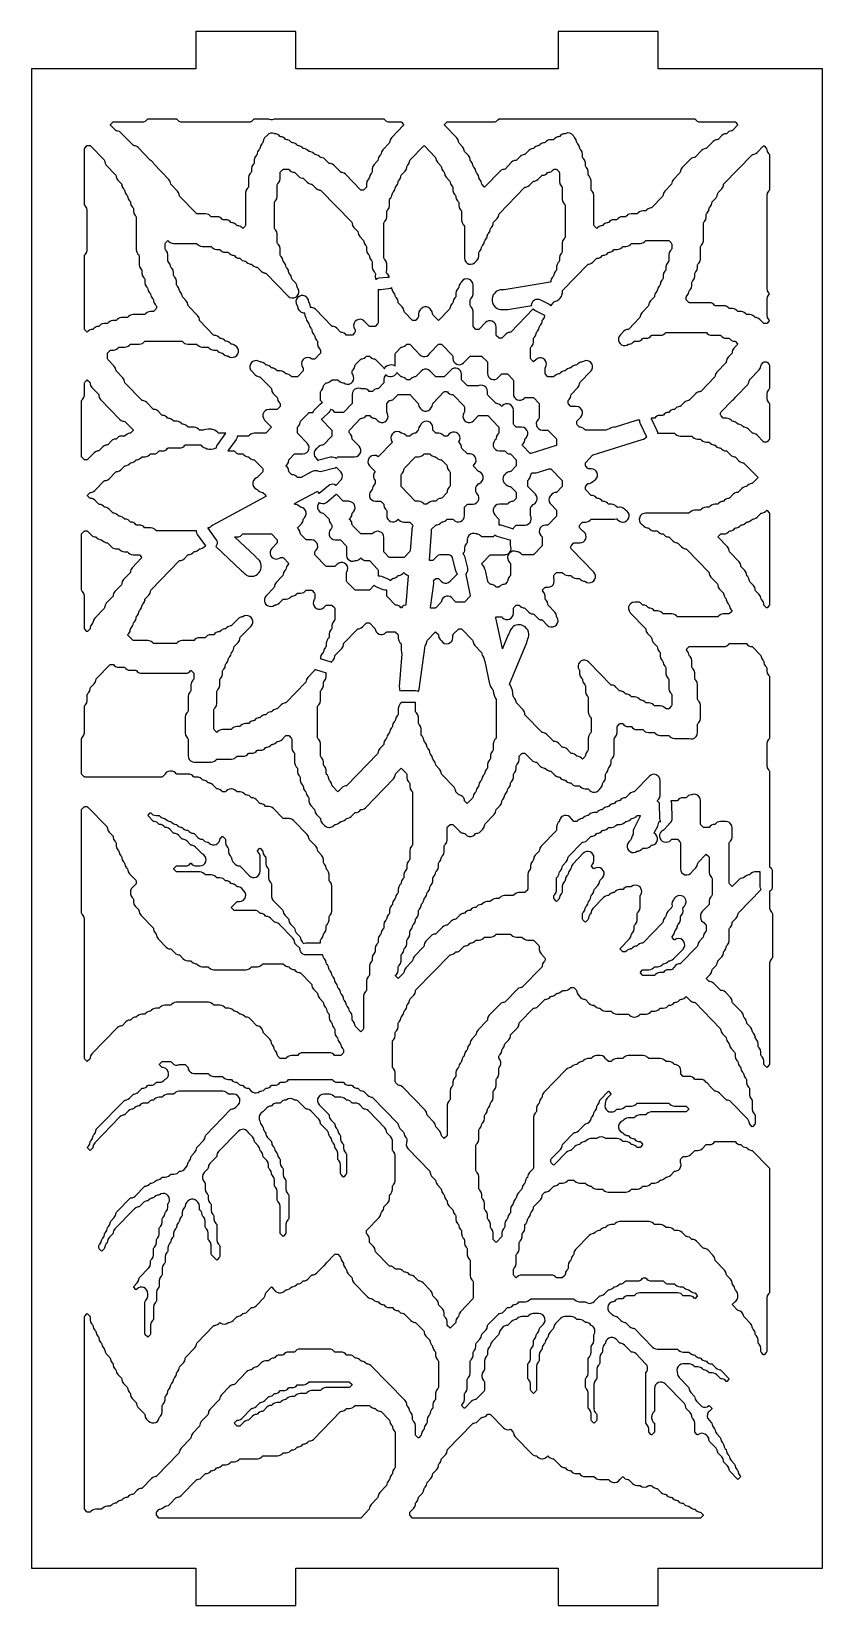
# Model space of a CAD drawing. Header units: millimetres. Extents: x 0 to 63, y 0 to 126.
import ezdxf

# ---------------------------------------------------------------- set-up
doc = ezdxf.new("R2010")
doc.units = ezdxf.units.MM
doc.layers.add('CUT', color=1, linetype='Continuous')

msp = doc.modelspace()

# ---------------------------------------------------------------- linework, layer by layer
at = {"layer": 'CUT'}
for points in [[(21.134, 0), (21.134, 3), (42.134, 3), (42.134, 0), (50.134, 0), (50.134, 3), (63.2679, 3), (63.2679, 123), (50.134, 123), (50.134, 126), (42.134, 126), (42.134, 123), (21.134, 123), (21.134, 126), (13.134, 126), (13.134, 123), (0, 123), (0, 3), (13.134, 3), (13.134, 0)], [(17.6295, 118.8322), (17.734, 118.9145), (17.7937, 118.976), (17.8188, 118.9958), (17.8504, 119), (18.935, 119), (18.9672, 118.9957), (19.0039, 118.9802), (19.1322, 118.9451), (19.2652, 118.9451), (19.3935, 118.9802), (19.4302, 118.9957), (19.4624, 119), (28.1463, 119), (28.1779, 118.9958), (28.203, 118.976), (28.2627, 118.9145), (28.3672, 118.8322), (28.4897, 118.7804), (28.6215, 118.7627), (29.528, 118.7627), (29.5596, 118.7585), (29.5847, 118.7387), (29.7648, 118.5531), (29.7845, 118.5254), (29.7648, 118.4977), (28.7815, 117.4845), (28.6769, 117.3241), (28.6521, 117.1969), (28.6495, 117.1974), (28.6316, 117.1052), (28.6067, 117.067), (28.0906, 116.5353), (27.9861, 116.375), (27.9613, 116.2477), (27.9587, 116.2483), (27.9407, 116.1561), (27.9158, 116.1179), (27.8604, 116.0607), (27.7558, 115.9004), (27.731, 115.7732), (27.7284, 115.7737), (27.7104, 115.6815), (27.6855, 115.6433), (27.3998, 115.3489), (27.2952, 115.1885), (27.2586, 115.0007), (27.2586, 114.7771), (27.2499, 114.7324), (27.225, 114.6942), (27.1695, 114.637), (27.065, 114.4767), (27.0401, 114.3494), (27.0376, 114.3499), (27.0196, 114.2578), (26.9947, 114.2196), (26.9392, 114.1624), (26.8347, 114.0021), (26.798, 113.8142), (26.798, 113.5907), (26.7893, 113.5459), (26.7644, 113.5077), (26.591, 113.3291), (26.566, 113.3093), (26.5343, 113.3051), (26.3709, 113.3051), (26.3393, 113.3093), (26.3142, 113.3291), (25.1031, 114.577), (24.9986, 114.6593), (24.8761, 114.7111), (24.7917, 114.7224), (24.792, 114.7244), (24.7273, 114.7331), (24.7022, 114.7528), (24.1819, 115.2889), (24.0774, 115.3712), (23.9549, 115.423), (23.8706, 115.4343), (23.8708, 115.4362), (23.8061, 115.4449), (23.7811, 115.4646), (23.4911, 115.7635), (23.3866, 115.8457), (23.2641, 115.8976), (23.1797, 115.9089), (23.18, 115.9108), (23.1153, 115.9195), (23.0902, 115.9392), (23.0305, 116.0008), (22.926, 116.083), (22.8035, 116.1349), (22.7192, 116.1462), (22.7194, 116.1481), (22.6547, 116.1568), (22.6297, 116.1765), (22.57, 116.238), (22.4655, 116.3203), (22.343, 116.3721), (22.2586, 116.3835), (22.2589, 116.3854), (22.1942, 116.3941), (22.1691, 116.4138), (22.1094, 116.4753), (22.0049, 116.5576), (21.8824, 116.6094), (21.798, 116.6207), (21.7983, 116.6227), (21.7336, 116.6314), (21.7085, 116.6511), (21.6488, 116.7126), (21.5443, 116.7949), (21.4218, 116.8467), (21.3375, 116.858), (21.3377, 116.86), (21.273, 116.8686), (21.248, 116.8884), (21.1883, 116.9499), (21.0838, 117.0322), (20.9613, 117.084), (20.8769, 117.0953), (20.8772, 117.0973), (20.8125, 117.1059), (20.7874, 117.1257), (20.7277, 117.1872), (20.6232, 117.2695), (20.5007, 117.3213), (20.4163, 117.3326), (20.4166, 117.3345), (20.3519, 117.3432), (20.3268, 117.363), (20.2671, 117.4245), (20.1626, 117.5068), (20.0401, 117.5586), (19.9558, 117.5699), (19.956, 117.5718), (19.8913, 117.5805), (19.8663, 117.6002), (19.8066, 117.6618), (19.7021, 117.7441), (19.5796, 117.7959), (19.4952, 117.8072), (19.4955, 117.8091), (19.4302, 117.8179), (19.421, 117.8218), (19.2761, 117.8588), (19.1268, 117.8513), (18.9864, 117.8), (18.8674, 117.7095), (18.649, 117.4845), (18.5445, 117.3241), (18.5197, 117.1969), (18.5171, 117.1974), (18.4991, 117.1052), (18.4742, 117.067), (18.4187, 117.0099), (18.3142, 116.8496), (18.2894, 116.7223), (18.2868, 116.7228), (18.2688, 116.6307), (18.2439, 116.5925), (18.1885, 116.5353), (18.0839, 116.375), (18.0591, 116.2477), (18.0565, 116.2483), (18.0385, 116.1561), (18.0136, 116.1179), (17.9582, 116.0607), (17.8536, 115.9004), (17.817, 115.7125), (17.817, 115.489), (17.8083, 115.4442), (17.7833, 115.406), (17.7279, 115.3489), (17.6233, 115.1885), (17.5867, 115.0007), (17.5867, 114.7771), (17.578, 114.7324), (17.5531, 114.6942), (17.4976, 114.637), (17.3931, 114.4767), (17.3564, 114.2888), (17.3564, 113.5907), (17.3477, 113.5459), (17.3228, 113.5077), (17.2673, 113.4506), (17.1628, 113.2902), (17.1261, 113.1024), (17.1261, 110.5059), (17.1174, 110.4612), (17.0925, 110.423), (16.9238, 110.2491), (16.8959, 110.2283), (16.8679, 110.2491), (16.8129, 110.3058), (16.7084, 110.3881), (16.5859, 110.4399), (16.5015, 110.4513), (16.5018, 110.4532), (16.4371, 110.4619), (16.412, 110.4816), (16.3523, 110.5431), (16.2478, 110.6254), (16.1253, 110.6772), (16.041, 110.6885), (16.0412, 110.6905), (15.9765, 110.6992), (15.9515, 110.7189), (15.8917, 110.7804), (15.7872, 110.8627), (15.6648, 110.9145), (15.5329, 110.9322), (15.3173, 110.9322), (15.2857, 110.9364), (15.2606, 110.9562), (15.2009, 111.0177), (15.0964, 111.1), (14.9739, 111.1518), (14.8421, 111.1695), (14.3961, 111.1695), (14.3645, 111.1737), (14.3395, 111.1935), (14.2798, 111.255), (14.1753, 111.3373), (14.0528, 111.3891), (13.9209, 111.4068), (13.2447, 111.4068), (13.2131, 111.411), (13.1881, 111.4307), (11.8633, 112.7958), (11.8384, 112.834), (11.8204, 112.9262), (11.8178, 112.9257), (11.793, 113.0529), (11.6884, 113.2133), (11.1724, 113.745), (11.1475, 113.7832), (11.1295, 113.8754), (11.1269, 113.8749), (11.1021, 114.0021), (10.9976, 114.1624), (9.7907, 115.406), (9.7254, 115.5061), (9.6274, 115.6166), (9.5585, 115.6586), (9.5035, 115.7019), (8.5227, 116.7126), (8.4182, 116.7949), (8.2957, 116.8467), (8.2113, 116.858), (8.2116, 116.86), (8.1469, 116.8686), (8.1218, 116.8884), (7.141, 117.8991), (7.0365, 117.9813), (6.914, 118.0332), (6.8296, 118.0445), (6.8299, 118.0464), (6.7652, 118.0551), (6.7401, 118.0748), (6.3297, 118.4977), (6.3101, 118.5254), (6.3297, 118.5531), (6.5099, 118.7387), (6.5349, 118.7585), (6.5665, 118.7627), (8.8547, 118.7627), (8.9865, 118.7804), (9.109, 118.8322), (9.2135, 118.9145), (9.2733, 118.976), (9.2983, 118.9958), (9.3299, 119), (11.5659, 119), (11.5975, 118.9958), (11.6226, 118.976), (11.6823, 118.9145), (11.7868, 118.8322), (11.9093, 118.7804), (12.0411, 118.7627), (17.3752, 118.7627), (17.507, 118.7804)], [(56.2975, 118.7387), (56.4777, 118.5531), (56.4973, 118.5254), (56.4777, 118.4977), (56.0672, 118.0748), (56.0422, 118.0551), (55.9775, 118.0464), (55.9777, 118.0445), (55.8934, 118.0332), (55.7709, 117.9813), (55.6664, 117.8991), (55.6067, 117.8375), (55.5816, 117.8178), (55.5169, 117.8091), (55.5172, 117.8072), (55.4328, 117.7959), (55.3103, 117.7441), (55.2058, 117.6618), (54.9158, 117.363), (54.8908, 117.3432), (54.8261, 117.3345), (54.8263, 117.3326), (54.742, 117.3213), (54.6195, 117.2695), (54.515, 117.1872), (53.9947, 116.6511), (53.9696, 116.6314), (53.9049, 116.6227), (53.9052, 116.6207), (53.8208, 116.6094), (53.6984, 116.5576), (53.5939, 116.4753), (53.0736, 115.9392), (53.0485, 115.9195), (52.9838, 115.9108), (52.9841, 115.9089), (52.8997, 115.8976), (52.7772, 115.8457), (52.6727, 115.7635), (52.0401, 115.1116), (51.9355, 114.9512), (51.9107, 114.824), (51.9081, 114.8245), (51.8902, 114.7324), (51.8653, 114.6942), (51.3492, 114.1624), (51.2447, 114.0021), (51.2199, 113.8749), (51.2173, 113.8754), (51.1993, 113.7832), (51.1744, 113.745), (50.6584, 113.2133), (50.5538, 113.0529), (50.529, 112.9257), (50.5264, 112.9262), (50.5085, 112.834), (50.4836, 112.7958), (49.6193, 111.9053), (49.5943, 111.8856), (49.5296, 111.8769), (49.5298, 111.875), (49.4455, 111.8637), (49.323, 111.8119), (49.2185, 111.7296), (49.1588, 111.668), (49.1337, 111.6483), (49.1021, 111.6441), (48.8864, 111.6441), (48.7546, 111.6264), (48.6321, 111.5746), (48.5276, 111.4923), (48.4679, 111.4307), (48.4428, 111.411), (48.4112, 111.4068), (47.9653, 111.4068), (47.8335, 111.3891), (47.711, 111.3373), (47.6065, 111.255), (47.5468, 111.1935), (47.5217, 111.1737), (47.4901, 111.1695), (47.2745, 111.1695), (47.1426, 111.1518), (47.0201, 111.1), (46.9156, 111.0177), (46.8559, 110.9562), (46.8309, 110.9364), (46.7993, 110.9322), (46.5836, 110.9322), (46.4518, 110.9145), (46.3293, 110.8627), (46.2248, 110.7804), (46.1651, 110.7189), (46.14, 110.6992), (46.0753, 110.6905), (46.0756, 110.6885), (45.9912, 110.6772), (45.8687, 110.6254), (45.7642, 110.5431), (45.7045, 110.4816), (45.6795, 110.4619), (45.6147, 110.4532), (45.615, 110.4513), (45.5307, 110.4399), (45.4082, 110.3881), (45.3037, 110.3058), (45.2486, 110.2491), (45.2207, 110.2283), (45.1927, 110.2491), (45.024, 110.423), (44.9991, 110.4612), (44.9904, 110.5059), (44.9904, 112.8651), (44.9538, 113.0529), (44.8492, 113.2133), (44.7938, 113.2704), (44.7688, 113.3086), (44.7601, 113.3534), (44.7601, 114.0515), (44.7235, 114.2394), (44.6189, 114.3997), (44.5635, 114.4569), (44.5386, 114.4951), (44.5298, 114.5398), (44.5298, 114.7634), (44.4932, 114.9512), (44.3886, 115.1116), (44.3332, 115.1687), (44.3083, 115.2069), (44.2995, 115.2517), (44.2995, 115.4752), (44.2629, 115.6631), (44.1584, 115.8235), (44.1029, 115.8806), (44.078, 115.9188), (44.0693, 115.9636), (44.0693, 116.1871), (44.0326, 116.375), (43.9281, 116.5353), (43.8726, 116.5925), (43.8477, 116.6307), (43.8297, 116.7228), (43.8272, 116.7223), (43.8023, 116.8496), (43.6978, 117.0099), (43.6423, 117.067), (43.6174, 117.1052), (43.5995, 117.1974), (43.5969, 117.1969), (43.5721, 117.3241), (43.4675, 117.4845), (43.4121, 117.5416), (43.3424, 117.6484), (43.2241, 117.775), (43.0696, 117.8535), (42.8976, 117.8747), (42.7288, 117.8358), (42.6864, 117.8179), (42.6211, 117.8091), (42.6213, 117.8072), (42.537, 117.7959), (42.4145, 117.7441), (42.31, 117.6618), (42.2503, 117.6002), (42.2252, 117.5805), (42.1605, 117.5718), (42.1608, 117.5699), (42.0764, 117.5586), (41.9539, 117.5068), (41.8494, 117.4245), (41.7897, 117.363), (41.7646, 117.3432), (41.733, 117.339), (41.5174, 117.339), (41.3856, 117.3213), (41.2631, 117.2695), (41.1586, 117.1872), (41.0988, 117.1257), (41.0738, 117.1059), (41.0091, 117.0973), (41.0093, 117.0953), (40.925, 117.084), (40.8025, 117.0322), (40.698, 116.9499), (40.6383, 116.8884), (40.6132, 116.8686), (40.5485, 116.86), (40.5488, 116.858), (40.4644, 116.8467), (40.3419, 116.7949), (40.2374, 116.7126), (40.1777, 116.6511), (40.1527, 116.6314), (40.0879, 116.6227), (40.0882, 116.6207), (40.0039, 116.6094), (39.8814, 116.5576), (39.7769, 116.4753), (39.4869, 116.1765), (39.4618, 116.1568), (39.3971, 116.1481), (39.3974, 116.1462), (39.313, 116.1349), (39.1905, 116.083), (39.086, 116.0008), (38.796, 115.7019), (38.771, 115.6822), (38.7063, 115.6735), (38.7065, 115.6716), (38.6222, 115.6603), (38.4997, 115.6085), (38.3952, 115.5262), (37.8749, 114.9901), (37.8498, 114.9703), (37.7851, 114.9617), (37.7854, 114.9597), (37.701, 114.9484), (37.5785, 114.8966), (37.474, 114.8143), (36.2676, 113.5712), (36.2396, 113.5503), (36.2117, 113.5712), (36.043, 113.745), (36.0181, 113.7832), (36.0001, 113.8754), (35.9975, 113.8749), (35.9727, 114.0021), (35.8682, 114.1624), (35.8127, 114.2196), (35.7878, 114.2578), (35.7698, 114.3499), (35.7672, 114.3494), (35.7424, 114.4767), (35.6379, 114.637), (35.5824, 114.6942), (35.5575, 114.7324), (35.5395, 114.8245), (35.537, 114.824), (35.5121, 114.9512), (35.4076, 115.1116), (35.3521, 115.1687), (35.3272, 115.2069), (35.3093, 115.2991), (35.3067, 115.2986), (35.2819, 115.4258), (35.1773, 115.5862), (35.1219, 115.6433), (35.097, 115.6815), (35.079, 115.7737), (35.0764, 115.7732), (35.0516, 115.9004), (34.947, 116.0607), (34.6613, 116.3552), (34.6364, 116.3934), (34.6184, 116.4855), (34.6158, 116.485), (34.591, 116.6123), (34.4865, 116.7726), (34.2007, 117.067), (34.1758, 117.1052), (34.1578, 117.1974), (34.1553, 117.1969), (34.1304, 117.3241), (34.0259, 117.4845), (33.0426, 118.4977), (33.0229, 118.5254), (33.0426, 118.5531), (33.2227, 118.7387), (33.2478, 118.7585), (33.2794, 118.7627), (36.9493, 118.7627), (37.0811, 118.7804), (37.2036, 118.8322), (37.3081, 118.9145), (37.3678, 118.976), (37.3928, 118.9958), (37.4245, 119), (53.0169, 119), (53.0485, 118.9958), (53.0736, 118.976), (53.1333, 118.9145), (53.2378, 118.8322), (53.3603, 118.7804), (53.4921, 118.7627), (56.2409, 118.7627), (56.2725, 118.7585)], [(4.4624, 116.8602), (4.494, 116.8644), (4.6575, 116.8644), (4.6891, 116.8602), (4.7141, 116.8404), (5.8086, 115.7126), (5.8335, 115.6744), (5.8515, 115.5823), (5.8541, 115.5828), (5.8789, 115.4555), (5.9835, 115.2952), (6.7298, 114.5262), (6.7547, 114.488), (6.7726, 114.3958), (6.7752, 114.3963), (6.8, 114.2691), (6.9046, 114.1088), (7.1903, 113.8143), (7.2152, 113.7761), (7.2332, 113.684), (7.2358, 113.6845), (7.2606, 113.5572), (7.3652, 113.3969), (7.4206, 113.3397), (7.4455, 113.3015), (7.4635, 113.2094), (7.4661, 113.2099), (7.4909, 113.0827), (7.5954, 112.9223), (7.6509, 112.8652), (7.6758, 112.827), (7.6938, 112.7348), (7.6964, 112.7353), (7.7212, 112.6081), (7.8257, 112.4477), (7.8812, 112.3906), (7.9061, 112.3524), (7.9241, 112.2602), (7.9266, 112.2607), (7.9515, 112.1335), (8.056, 111.9732), (8.1115, 111.916), (8.1364, 111.8778), (8.1451, 111.8331), (8.1451, 111.6095), (8.1817, 111.4216), (8.2863, 111.2613), (8.3417, 111.2042), (8.3666, 111.166), (8.3754, 111.1212), (8.3754, 108.5248), (8.412, 108.3369), (8.5166, 108.1765), (8.572, 108.1194), (8.5969, 108.0812), (8.6057, 108.0364), (8.6057, 107.3383), (8.6423, 107.1504), (8.7469, 106.9901), (8.8023, 106.933), (8.8272, 106.8948), (8.8359, 106.85), (8.8359, 106.6265), (8.8726, 106.4386), (8.9771, 106.2782), (9.0326, 106.2211), (9.0575, 106.1829), (9.0662, 106.1381), (9.0662, 105.9146), (9.1029, 105.7267), (9.2074, 105.5664), (9.2629, 105.5092), (9.2878, 105.471), (9.3058, 105.3789), (9.3083, 105.3794), (9.3332, 105.2521), (9.4377, 105.0918), (9.4932, 105.0347), (9.5181, 104.9965), (9.536, 104.9043), (9.5386, 104.9048), (9.5634, 104.7776), (9.668, 104.6172), (9.7234, 104.5601), (9.7483, 104.5219), (9.7663, 104.4297), (9.7689, 104.4302), (9.7937, 104.303), (9.8983, 104.1427), (9.9537, 104.0855), (9.9786, 104.0473), (9.9874, 104.0025), (9.9874, 103.8619), (9.9786, 103.8171), (9.9537, 103.7789), (9.7803, 103.6002), (9.7553, 103.5805), (9.7237, 103.5763), (9.508, 103.5763), (9.3762, 103.5586), (9.2537, 103.5068), (9.1492, 103.4245), (9.0895, 103.363), (9.0644, 103.3432), (9.0328, 103.339), (8.1263, 103.339), (7.9945, 103.3213), (7.872, 103.2695), (7.7675, 103.1872), (7.7078, 103.1257), (7.6827, 103.1059), (7.6511, 103.1017), (7.2052, 103.1017), (7.0734, 103.084), (6.9509, 103.0322), (6.8464, 102.9499), (6.7867, 102.8884), (6.7616, 102.8686), (6.73, 102.8644), (6.5143, 102.8644), (6.3825, 102.8467), (6.26, 102.7949), (6.1555, 102.7126), (6.0958, 102.6511), (6.0708, 102.6314), (6.0391, 102.6271), (5.8235, 102.6271), (5.6917, 102.6094), (5.5692, 102.5576), (5.4647, 102.4753), (5.405, 102.4138), (5.3799, 102.3941), (5.3152, 102.3854), (5.3155, 102.3835), (5.2311, 102.3721), (5.1086, 102.3203), (5.0041, 102.238), (4.9444, 102.1765), (4.9193, 102.1568), (4.8546, 102.1481), (4.8549, 102.1462), (4.7705, 102.1349), (4.648, 102.083), (4.5435, 102.0008), (4.4885, 101.944), (4.4606, 101.9232), (4.4326, 101.944), (4.2639, 102.1179), (4.239, 102.1561), (4.2303, 102.2008), (4.2303, 108.0364), (4.239, 108.0812), (4.2639, 108.1194), (4.3194, 108.1765), (4.4239, 108.3369), (4.4606, 108.5248), (4.4606, 111.6786), (4.4239, 111.8665), (4.3194, 112.0268), (4.2639, 112.084), (4.239, 112.1222), (4.2303, 112.1669), (4.2303, 116.5788), (4.239, 116.6236), (4.2639, 116.6618), (4.4373, 116.8404)], [(38.8062, 80.0847), (38.9696, 80.0847), (39.0012, 80.0805), (39.0263, 80.0608), (39.086, 79.9992), (39.1905, 79.917), (39.313, 79.8651), (39.3974, 79.8538), (39.3971, 79.8519), (39.4618, 79.8432), (39.4869, 79.8235), (39.7769, 79.5247), (39.8814, 79.4424), (40.0039, 79.3906), (40.0882, 79.3793), (40.0879, 79.3773), (40.1527, 79.3686), (40.1777, 79.3489), (40.4677, 79.0501), (40.5722, 78.9678), (40.6947, 78.916), (40.7791, 78.9047), (40.7788, 78.9027), (40.8435, 78.8941), (40.8686, 78.8743), (41.2549, 78.4762), (41.3861, 78.3793), (41.5415, 78.3297), (41.7046, 78.3327), (41.858, 78.3881), (41.9854, 78.4899), (42.0733, 78.6273), (42.1122, 78.7857), (42.0982, 78.9482), (42.0326, 79.0975), (42.0054, 79.1391), (41.9875, 79.2313), (41.9849, 79.2308), (41.9601, 79.358), (41.8555, 79.5184), (41.3395, 80.0501), (41.3146, 80.0883), (41.2966, 80.1805), (41.294, 80.18), (41.2692, 80.3072), (41.1647, 80.4675), (41.1092, 80.5247), (41.0843, 80.5629), (41.0756, 80.6076), (41.0756, 80.8312), (41.0389, 81.019), (40.9344, 81.1794), (40.8722, 81.2435), (40.8526, 81.2712), (40.8722, 81.2989), (41.0523, 81.4845), (41.0774, 81.5042), (41.109, 81.5085), (41.3187, 81.5085), (41.4698, 81.5318), (41.6067, 81.5998), (41.7168, 81.7059), (41.7896, 81.8403), (41.8184, 81.9904), (41.8005, 82.1423), (41.7839, 82.1789), (41.7664, 82.2686), (41.7664, 82.4093), (41.7752, 82.4541), (41.8001, 82.4923), (41.9735, 82.6709), (41.9985, 82.6907), (42.0301, 82.6949), (42.4239, 82.6949), (42.4555, 82.6907), (42.4805, 82.6709), (42.5403, 82.6094), (42.6448, 82.5271), (42.7673, 82.4753), (42.8991, 82.4576), (43.1147, 82.4576), (43.1463, 82.4534), (43.1714, 82.4337), (43.2311, 82.3721), (43.3356, 82.2898), (43.4581, 82.238), (43.5899, 82.2203), (43.8056, 82.2203), (43.8372, 82.2161), (43.8622, 82.1964), (43.922, 82.1348), (44.0265, 82.0526), (44.149, 82.0007), (44.2333, 81.9894), (44.233, 81.9875), (44.2978, 81.9788), (44.299, 81.9778), (44.4293, 81.9038), (44.5757, 81.8717), (44.725, 81.8844), (44.8638, 81.9408), (44.9797, 82.0358), (45.0622, 82.1609), (45.104, 82.3048), (45.1012, 82.4546), (45.0542, 82.5969), (44.9672, 82.7189), (43.1818, 84.5586), (43.1569, 84.5968), (43.1481, 84.6415), (43.1481, 84.7822), (43.1569, 84.827), (43.1818, 84.8652), (43.3552, 85.0438), (43.3802, 85.0636), (43.4118, 85.0678), (43.8591, 85.0678), (44.009, 85.0908), (44.1452, 85.1577), (44.255, 85.2624), (44.3283, 85.3952), (44.3585, 85.5439), (44.3427, 85.6948), (44.2823, 85.834), (44.183, 85.9487), (44.0916, 86.005), (44.046, 86.0409), (43.8726, 86.2196), (43.8477, 86.2578), (43.839, 86.3025), (43.839, 86.4432), (43.8477, 86.488), (43.8726, 86.5262), (44.046, 86.7048), (44.0711, 86.7246), (44.1027, 86.7288), (44.3183, 86.7288), (44.4501, 86.7465), (44.5726, 86.7983), (44.6771, 86.8806), (44.7369, 86.9421), (44.7619, 86.9619), (44.7935, 86.9661), (46.6225, 86.9661), (46.7724, 86.9891), (46.7835, 86.9946), (46.8103, 86.978), (46.8322, 86.9608), (46.8497, 86.9509), (46.8559, 86.9422), (46.9156, 86.8806), (47.0201, 86.7983), (47.1426, 86.7465), (47.2745, 86.7288), (47.3133, 86.7288), (47.4633, 86.7518), (47.5994, 86.8188), (47.7092, 86.9234), (47.7826, 87.0562), (47.8127, 87.2049), (47.7969, 87.3558), (47.7366, 87.495), (47.6372, 87.6097), (47.5458, 87.666), (47.524, 87.6832), (47.5065, 87.6932), (47.5003, 87.7019), (47.4405, 87.7635), (47.336, 87.8457), (47.2135, 87.8976), (47.0817, 87.9153), (47.0429, 87.9153), (46.8929, 87.8922), (46.8818, 87.8868), (46.855, 87.9033), (46.8094, 87.9392), (46.7497, 88.0008), (46.6452, 88.083), (46.5227, 88.1349), (46.3909, 88.1525), (46.1752, 88.1525), (46.1436, 88.1568), (46.1186, 88.1765), (46.0588, 88.238), (45.9543, 88.3203), (45.8318, 88.3721), (45.7475, 88.3835), (45.7477, 88.3854), (45.683, 88.3941), (45.658, 88.4138), (45.5983, 88.4753), (45.4938, 88.5576), (45.3713, 88.6094), (45.2869, 88.6207), (45.2872, 88.6227), (45.2225, 88.6314), (45.1974, 88.6511), (45.1377, 88.7126), (45.0332, 88.7949), (44.9107, 88.8467), (44.8264, 88.858), (44.8266, 88.86), (44.7619, 88.8686), (44.7369, 88.8884), (44.3332, 89.3043), (44.3083, 89.3425), (44.2995, 89.3873), (44.2995, 89.528), (44.3083, 89.5727), (44.3332, 89.6109), (44.5066, 89.7896), (44.5316, 89.8093), (44.5963, 89.818), (44.5961, 89.8199), (44.6804, 89.8312), (44.8029, 89.8831), (44.9074, 89.9653), (44.9671, 90.0269), (45.0127, 90.0628), (45.1041, 90.1191), (45.2034, 90.2338), (45.2638, 90.373), (45.2796, 90.5239), (45.2495, 90.6726), (45.1761, 90.8054), (45.0663, 90.9101), (44.9301, 90.977), (44.7802, 91), (44.5632, 91), (44.5316, 91.0042), (44.5066, 91.024), (44.3332, 91.2026), (44.3083, 91.2408), (44.2995, 91.2856), (44.2995, 91.4263), (44.3083, 91.471), (44.3332, 91.5092), (44.8786, 92.0712), (44.9022, 92.0902), (44.9299, 92.1028), (48.8485, 93.3321), (48.9387, 93.3705), (49.0821, 93.4489), (49.2147, 93.5599), (49.166, 93.6338), (48.7018, 94.5915), (48.6623, 94.7105), (48.655, 94.8356), (48.6668, 94.8929), (48.628, 94.8963), (48.4655, 94.8788), (48.3696, 94.8588), (46.695, 94.3334), (46.6206, 94.322), (46.5774, 94.322), (46.4115, 94.2937), (46.2644, 94.212), (46.2446, 94.1961), (46.217, 94.1835), (45.9386, 94.0961), (45.8642, 94.0847), (44.3329, 94.0847), (44.3013, 94.089), (44.2763, 94.1087), (44.2166, 94.1703), (44.1121, 94.2525), (43.9896, 94.3043), (43.9052, 94.3157), (43.9055, 94.3176), (43.8408, 94.3263), (43.8157, 94.346), (43.6423, 94.5247), (43.6174, 94.5629), (43.6087, 94.6076), (43.6087, 94.7483), (43.6174, 94.7931), (43.6423, 94.8313), (43.9369, 95.1348), (44.0314, 95.2719), (44.0756, 95.4324), (44.0646, 95.5985), (43.9998, 95.7518), (43.8882, 95.8753), (43.7423, 95.9553), (43.5781, 95.9831), (43.1815, 95.9831), (43.1499, 95.9873), (43.1249, 96.007), (42.9515, 96.1857), (42.9266, 96.2239), (42.9178, 96.2686), (42.9178, 96.4093), (42.9266, 96.4541), (42.9515, 96.4923), (43.0069, 96.5494), (43.1115, 96.7098), (43.1363, 96.837), (43.1389, 96.8365), (43.1569, 96.9287), (43.1818, 96.9669), (43.6978, 97.4986), (43.8023, 97.6589), (43.8272, 97.7862), (43.8297, 97.7856), (43.8477, 97.8778), (43.8726, 97.916), (44.7369, 98.8066), (44.8239, 98.9285), (44.871, 99.0708), (44.8737, 99.2206), (44.8319, 99.3645), (44.7494, 99.4896), (44.6335, 99.5846), (44.4947, 99.641), (44.3454, 99.6537), (44.199, 99.6216), (44.0688, 99.5476), (44.0675, 99.5466), (44.0028, 99.5379), (44.003, 99.536), (43.9187, 99.5247), (43.7962, 99.4729), (43.6917, 99.3906), (43.632, 99.3291), (43.6069, 99.3093), (43.5422, 99.3006), (43.5425, 99.2987), (43.4581, 99.2874), (43.3356, 99.2356), (43.2311, 99.1533), (43.1714, 99.0918), (43.1463, 99.072), (43.0816, 99.0634), (43.0819, 99.0614), (42.9975, 99.0501), (42.875, 98.9983), (42.7705, 98.916), (42.7108, 98.8545), (42.6858, 98.8347), (42.6211, 98.8261), (42.6213, 98.8241), (42.537, 98.8128), (42.4145, 98.761), (42.31, 98.6787), (42.2503, 98.6172), (42.2252, 98.5975), (42.1605, 98.5888), (42.1608, 98.5869), (42.0764, 98.5755), (41.9539, 98.5237), (41.8494, 98.4414), (41.7897, 98.3799), (41.7646, 98.3602), (41.733, 98.3559), (41.3393, 98.3559), (41.3077, 98.3602), (41.2826, 98.3799), (41.1092, 98.5586), (41.0843, 98.5968), (41.0756, 98.6415), (41.0756, 99.0195), (41.0843, 99.0643), (41.1114, 99.1059), (41.1771, 99.2552), (41.1911, 99.4177), (41.1521, 99.5761), (41.0643, 99.7135), (40.9368, 99.8153), (40.7834, 99.8707), (40.6203, 99.8737), (40.465, 99.8241), (40.3338, 99.7272), (40.1824, 99.5712), (40.1545, 99.5503), (40.1265, 99.5712), (39.9578, 99.745), (39.9329, 99.7832), (39.9242, 99.828), (39.9242, 100.6805), (39.9329, 100.7253), (39.9578, 100.7635), (40.0133, 100.8206), (40.1178, 100.981), (40.1545, 101.1688), (40.1545, 101.3924), (40.1632, 101.4371), (40.1881, 101.4753), (40.2435, 101.5325), (40.3481, 101.6928), (40.3729, 101.82), (40.3755, 101.8195), (40.3935, 101.9117), (40.4184, 101.9499), (40.4738, 102.0071), (40.5784, 102.1674), (40.6032, 102.2946), (40.6058, 102.2941), (40.6237, 102.3863), (40.6487, 102.4245), (40.7041, 102.4816), (40.8087, 102.642), (40.8335, 102.7692), (40.8361, 102.7687), (40.854, 102.8609), (40.8789, 102.8991), (40.9344, 102.9562), (41.0389, 103.1166), (41.0638, 103.2438), (41.0663, 103.2433), (41.0714, 103.2696), (40.9561, 103.3121), (40.2618, 103.6768), (40.1594, 103.749), (40.1282, 103.7865), (38.3354, 101.9392), (38.3104, 101.9195), (38.2457, 101.9108), (38.2459, 101.9089), (38.1616, 101.8976), (38.0391, 101.8457), (37.9346, 101.7635), (37.6446, 101.4646), (37.6195, 101.4449), (37.5879, 101.4407), (37.4245, 101.4407), (37.3928, 101.4449), (37.3678, 101.4646), (37.1944, 101.6433), (37.1695, 101.6815), (37.1608, 101.7263), (37.1608, 102.3431), (37.139, 102.4892), (37.0755, 102.6225), (36.9758, 102.7314), (36.8486, 102.8065), (36.7051, 102.8411), (36.5577, 102.8324), (36.4193, 102.781), (36.302, 102.6913), (35.8023, 102.1765), (35.7773, 102.1568), (35.7457, 102.1525), (35.5822, 102.1525), (35.5506, 102.1568), (35.5255, 102.1765), (35.3521, 102.3552), (35.3272, 102.3934), (35.3185, 102.4381), (35.3185, 103.6108), (35.2819, 103.7987), (35.1773, 103.959), (35.1219, 104.0162), (35.097, 104.0544), (35.0882, 104.0991), (35.0882, 104.4771), (35.097, 104.5219), (35.1219, 104.5601), (35.1773, 104.6172), (35.2819, 104.7776), (35.3185, 104.9654), (35.3185, 105.6965), (35.293, 105.854), (35.2193, 105.9955), (35.1047, 106.1065), (34.961, 106.1758), (34.8027, 106.1963), (34.6461, 106.1659), (34.507, 106.0876), (34.3997, 105.9696), (34.3637, 105.9145), (34.3083, 105.8573), (34.2037, 105.697), (34.1789, 105.5698), (34.1763, 105.5703), (34.1584, 105.4781), (34.1335, 105.4399), (34.078, 105.3828), (33.9734, 105.2224), (33.9368, 105.0346), (33.9368, 104.811), (33.9281, 104.7663), (33.9032, 104.7281), (33.8477, 104.6709), (33.7432, 104.5106), (33.7184, 104.3833), (33.7158, 104.3838), (33.6978, 104.2917), (33.6729, 104.2535), (33.6174, 104.1963), (33.5129, 104.036), (33.4881, 103.9088), (33.4855, 103.9093), (33.4675, 103.8171), (33.4426, 103.7789), (32.583, 102.8932), (32.5551, 102.8724), (32.5272, 102.8932), (32.1282, 103.3043), (32.1033, 103.3425), (32.0853, 103.4347), (32.0827, 103.4342), (32.0579, 103.5614), (31.9534, 103.7218), (31.8776, 103.7998), (31.7498, 103.895), (31.5985, 103.9452), (31.4391, 103.9452), (31.2878, 103.895), (31.16, 103.7998), (31.0843, 103.7218), (30.9798, 103.5614), (30.9431, 103.3735), (30.9431, 103.15), (30.9344, 103.1052), (30.9095, 103.067), (30.7361, 102.8884), (30.711, 102.8686), (30.6794, 102.8644), (30.516, 102.8644), (30.4844, 102.8686), (30.4593, 102.8884), (29.8253, 103.5416), (29.8004, 103.5798), (29.7825, 103.672), (29.7799, 103.6715), (29.7551, 103.7987), (29.6505, 103.959), (29.3648, 104.2535), (29.3399, 104.2917), (29.3219, 104.3838), (29.3193, 104.3833), (29.2945, 104.5106), (29.19, 104.6709), (29.1345, 104.7281), (29.1096, 104.7663), (29.0916, 104.8584), (29.089, 104.8579), (29.0642, 104.9851), (28.9597, 105.1455), (28.9042, 105.2026), (28.8793, 105.2408), (28.8613, 105.333), (28.8587, 105.3325), (28.8339, 105.4597), (28.8082, 105.4992), (28.7868, 105.4788), (28.677, 105.4185), (28.5553, 105.3888), (27.9088, 105.318), (27.7835, 105.3207), (27.7192, 105.3394), (27.7192, 102.6754), (27.7104, 102.6307), (27.6855, 102.5925), (27.5121, 102.4138), (27.4871, 102.3941), (27.4555, 102.3898), (27.0617, 102.3898), (27.0301, 102.3941), (27.0051, 102.4138), (26.6187, 102.8119), (26.4875, 102.9089), (26.3321, 102.9585), (26.1691, 102.9554), (26.0157, 102.9), (25.8882, 102.7982), (25.8003, 102.6608), (25.7614, 102.5024), (25.7754, 102.3399), (25.841, 102.1906), (25.8682, 102.149), (25.8769, 102.1042), (25.8769, 101.9636), (25.8682, 101.9188), (25.8433, 101.8806), (25.6699, 101.7019), (25.6448, 101.6822), (25.6132, 101.678), (25.2194, 101.678), (25.1878, 101.6822), (25.1628, 101.7019), (25.1031, 101.7635), (24.9986, 101.8457), (24.8761, 101.8976), (24.7917, 101.9089), (24.792, 101.9108), (24.7273, 101.9195), (24.7022, 101.9392), (24.4122, 102.238), (24.3077, 102.3203), (24.1852, 102.3721), (24.1009, 102.3835), (24.1011, 102.3854), (24.0364, 102.3941), (24.0114, 102.4138), (22.7039, 103.7611), (22.5727, 103.858), (22.4173, 103.9076), (22.2998, 103.9054), (22.3079, 103.9382), (22.2938, 104.1007), (22.2282, 104.2501), (22.1924, 104.3051), (22.1924, 104.3227), (22.1557, 104.5106), (22.0512, 104.6709), (22.013, 104.7102), (21.8819, 104.8072), (21.7265, 104.8568), (21.5634, 104.8537), (21.41, 104.7983), (21.2826, 104.6965), (21.1947, 104.5591), (21.1557, 104.4007), (21.1698, 104.2382), (21.2354, 104.0889), (21.2712, 104.0339), (21.2712, 104.0163), (21.3079, 103.8284), (21.4124, 103.6681), (21.4506, 103.6287), (21.5817, 103.5318), (21.7371, 103.4822), (21.8546, 103.4844), (21.8466, 103.4516), (21.8606, 103.2891), (21.9262, 103.1398), (21.9534, 103.0982), (21.9713, 103.006), (21.9739, 103.0065), (21.9987, 102.8793), (22.1033, 102.7189), (22.1587, 102.6618), (22.1836, 102.6236), (22.2016, 102.5314), (22.2042, 102.5319), (22.229, 102.4047), (22.3336, 102.2443), (22.389, 102.1872), (22.4139, 102.149), (22.4319, 102.0568), (22.4345, 102.0573), (22.4593, 101.9301), (22.5638, 101.7698), (22.6193, 101.7126), (22.6442, 101.6744), (22.6622, 101.5823), (22.6648, 101.5828), (22.6896, 101.4555), (22.7941, 101.2952), (22.8496, 101.2381), (22.8745, 101.1999), (22.8832, 101.1551), (22.8832, 100.9315), (22.9199, 100.7437), (23.0244, 100.5833), (23.0799, 100.5262), (23.1048, 100.488), (23.1135, 100.4432), (23.1135, 100.3025), (23.1048, 100.2578), (23.0799, 100.2196), (22.6762, 99.8036), (22.6511, 99.7839), (22.6195, 99.7797), (22.456, 99.7797), (22.4244, 99.7839), (22.4075, 99.7973), (22.2716, 99.8734), (22.1188, 99.904), (21.9641, 99.8861), (21.8223, 99.8214), (21.7074, 99.7163), (21.6304, 99.5809), (21.5988, 99.4283), (21.6156, 99.2735), (21.6793, 99.1313), (21.7231, 99.0643), (21.7318, 99.0195), (21.7318, 98.8788), (21.7231, 98.834), (21.6982, 98.7958), (21.2945, 98.3799), (21.2694, 98.3602), (21.2378, 98.3559), (20.8441, 98.3559), (20.8125, 98.3602), (20.7874, 98.3799), (20.7277, 98.4414), (20.6232, 98.5237), (20.5007, 98.5755), (20.4163, 98.5869), (20.4166, 98.5888), (20.3519, 98.5975), (20.3268, 98.6172), (20.2671, 98.6787), (20.1626, 98.761), (20.0401, 98.8128), (19.9083, 98.8305), (19.6927, 98.8305), (19.661, 98.8347), (19.636, 98.8545), (19.5763, 98.916), (19.4718, 98.9983), (19.3493, 99.0501), (19.2649, 99.0614), (19.2652, 99.0634), (19.2005, 99.072), (19.1754, 99.0918), (19.1157, 99.1533), (19.0112, 99.2356), (18.8887, 99.2874), (18.8044, 99.2987), (18.8046, 99.3006), (18.7399, 99.3093), (18.7149, 99.3291), (18.6551, 99.3906), (18.5506, 99.4729), (18.4281, 99.5247), (18.3438, 99.536), (18.3441, 99.5379), (18.2793, 99.5466), (18.2781, 99.5476), (18.1478, 99.6216), (18.0014, 99.6537), (17.8521, 99.641), (17.7133, 99.5846), (17.5974, 99.4896), (17.5149, 99.3645), (17.4731, 99.2206), (17.4759, 99.0708), (17.5229, 98.9285), (17.6099, 98.8066), (17.9, 98.5077), (18.0045, 98.4254), (18.127, 98.3736), (18.2113, 98.3623), (18.2111, 98.3604), (18.2758, 98.3517), (18.3008, 98.332), (19.165, 97.4414), (19.19, 97.4032), (19.2079, 97.3111), (19.2105, 97.3116), (19.2353, 97.1843), (19.3399, 97.024), (19.6256, 96.7296), (19.6505, 96.6914), (19.6685, 96.5992), (19.6711, 96.5997), (19.6959, 96.4725), (19.8004, 96.3121), (19.8559, 96.255), (19.8808, 96.2168), (19.8895, 96.172), (19.8895, 96.0314), (19.8808, 95.9866), (19.8559, 95.9484), (19.6825, 95.7697), (19.6575, 95.75), (19.6259, 95.7458), (18.999, 95.7458), (18.8348, 95.7181), (18.6889, 95.638), (18.5773, 95.5145), (18.5125, 95.3612), (18.5015, 95.1951), (18.5457, 95.0346), (18.6402, 94.8975), (19.1718, 94.3497), (19.1914, 94.322), (19.1718, 94.2943), (18.7614, 93.8714), (18.7363, 93.8517), (18.7047, 93.8475), (17.7982, 93.8475), (17.6664, 93.8298), (17.5439, 93.778), (17.4394, 93.6957), (17.3797, 93.6341), (17.3546, 93.6144), (17.323, 93.6102), (16.4527, 93.6102), (16.4539, 93.5647), (16.4248, 93.4428), (16.3651, 93.3326), (15.7077, 92.4261), (15.7257, 92.4237), (16.1716, 92.4237), (16.2032, 92.4195), (16.2283, 92.3998), (16.288, 92.3382), (16.3925, 92.2559), (16.515, 92.2041), (16.6468, 92.1864), (16.8625, 92.1864), (16.8941, 92.1822), (16.9191, 92.1625), (16.9788, 92.1009), (17.0833, 92.0187), (17.2058, 91.9668), (17.2902, 91.9555), (17.2899, 91.9536), (17.3546, 91.9449), (17.3797, 91.9252), (17.4394, 91.8636), (17.5439, 91.7814), (17.6664, 91.7296), (17.7507, 91.7182), (17.7505, 91.7163), (17.8152, 91.7076), (17.8402, 91.6879), (18.4742, 91.0347), (18.4991, 90.9965), (18.5078, 90.9517), (18.5078, 90.811), (18.4991, 90.7663), (18.4742, 90.7281), (18.0705, 90.3121), (18.045, 90.292), (18.0026, 90.2741), (17.8622, 90.1846), (17.759, 90.054), (17.7043, 89.8968), (17.7043, 89.7303), (17.759, 89.5731), (17.8622, 89.4425), (18.0026, 89.3531), (18.045, 89.3351), (18.0705, 89.315), (18.1303, 89.2535), (18.2347, 89.1712), (18.3572, 89.1194), (18.4416, 89.1081), (18.4413, 89.1061), (18.506, 89.0975), (18.5311, 89.0777), (18.7045, 88.8991), (18.7294, 88.8609), (18.7379, 88.8173), (18.7308, 88.7781), (18.6986, 88.7524), (14.5127, 86.4867), (14.4315, 86.4318), (14.3786, 86.3879), (14.364, 86.3767), (14.31, 86.3382), (14.2349, 86.2703), (14.2211, 86.262), (14.1787, 86.2542), (14.1137, 86.2542), (14.0958, 86.2518), (14.7531, 85.3454), (14.8128, 85.2352), (14.8419, 85.1133), (14.8385, 84.9881), (14.8028, 84.868), (14.7395, 84.7648), (16.797, 82.8262), (16.8746, 82.7663), (16.8947, 82.7537), (17.0071, 82.6446), (17.0074, 82.6449), (17.1037, 82.5486), (17.1979, 82.4856), (17.3781, 82.411), (17.4892, 82.3889), (17.6842, 82.3889), (17.7953, 82.411), (17.9755, 82.4856), (18.0697, 82.5486), (18.2076, 82.6865), (18.2706, 82.7806), (18.3452, 82.9609), (18.3673, 83.0719), (18.3673, 83.267), (18.3395, 83.4068), (18.3379, 83.4065), (18.3157, 83.5135), (18.2394, 83.6482), (18.1255, 83.7531), (18.0675, 83.7919), (18.0032, 83.8543), (17.9587, 83.9168), (17.8943, 83.9907), (16.2746, 85.5168), (16.2577, 85.5383), (16.2848, 85.5424), (16.4541, 85.5424), (16.5859, 85.5601), (16.7084, 85.6119), (16.8129, 85.6942), (16.8726, 85.7557), (16.8976, 85.7754), (16.9293, 85.7797), (19.1653, 85.7797), (19.1969, 85.7754), (19.2219, 85.7557), (19.6256, 85.3397), (19.6505, 85.3015), (19.6593, 85.2568), (19.6593, 85.1161), (19.6505, 85.0713), (19.6256, 85.0331), (19.2219, 84.6172), (19.1349, 84.4952), (19.0878, 84.3529), (19.0851, 84.2031), (19.1268, 84.0592), (19.2094, 83.9341), (19.3253, 83.8391), (19.4641, 83.7827), (19.6134, 83.77), (19.7598, 83.8021), (19.89, 83.8761), (19.8913, 83.8771), (19.9229, 83.8814), (20.0864, 83.8814), (20.118, 83.8771), (20.1431, 83.8574), (20.5535, 83.4345), (20.5731, 83.4068), (20.5535, 83.3791), (20.4913, 83.315), (20.3867, 83.1546), (20.3619, 83.0274), (20.3593, 83.0279), (20.3414, 82.9357), (20.3165, 82.8975), (20.261, 82.8404), (20.1565, 82.6801), (20.1316, 82.5528), (20.1291, 82.5533), (20.1111, 82.4612), (20.0862, 82.423), (19.5702, 81.8912), (19.4656, 81.7309), (19.4408, 81.6037), (19.4382, 81.6042), (19.4202, 81.512), (19.3953, 81.4738), (18.7614, 80.8206), (18.6743, 80.6986), (18.6273, 80.5563), (18.6245, 80.4065), (18.6663, 80.2626), (18.7488, 80.1375), (18.8647, 80.0425), (19.0035, 79.9861), (19.1528, 79.9734), (19.2992, 80.0055), (19.4295, 80.0795), (19.4308, 80.0805), (19.4955, 80.0892), (19.4952, 80.0911), (19.5796, 80.1024), (19.7021, 80.1543), (19.8066, 80.2365), (20.0966, 80.5354), (20.1216, 80.5551), (20.1532, 80.5593), (20.3689, 80.5593), (20.5007, 80.577), (20.6232, 80.6288), (20.7277, 80.7111), (20.7874, 80.7726), (20.8125, 80.7924), (20.8772, 80.8011), (20.8769, 80.803), (20.9613, 80.8143), (21.0838, 80.8661), (21.1883, 80.9484), (21.248, 81.0099), (21.273, 81.0297), (21.3046, 81.0339), (21.5203, 81.0339), (21.6521, 81.0516), (21.7746, 81.1034), (21.8791, 81.1857), (21.9388, 81.2472), (21.9639, 81.2669), (21.9955, 81.2712), (22.3893, 81.2712), (22.4209, 81.2669), (22.4459, 81.2472), (22.6193, 81.0686), (22.6442, 81.0304), (22.6529, 80.9856), (22.6529, 80.6076), (22.6442, 80.5629), (22.6171, 80.5212), (22.5515, 80.3719), (22.5374, 80.2094), (22.5764, 80.0511), (22.6643, 79.9137), (22.7917, 79.8118), (22.9451, 79.7565), (23.1082, 79.7534), (23.2636, 79.803), (23.3947, 79.8999), (23.5508, 80.0608), (23.5759, 80.0805), (23.6075, 80.0847), (24.0012, 80.0847), (24.0328, 80.0805), (24.0579, 80.0608), (24.2313, 79.8821), (24.2562, 79.8439), (24.2649, 79.7992), (24.2649, 78.9466), (24.2562, 78.9018), (24.2313, 78.8636), (24.1758, 78.8065), (24.0713, 78.6462), (24.0346, 78.4583), (24.0346, 78.2347), (24.0259, 78.19), (24.001, 78.1518), (23.9455, 78.0946), (23.841, 77.9343), (23.8043, 77.7464), (23.8043, 77.5229), (23.7956, 77.4781), (23.7707, 77.4399), (23.7153, 77.3828), (23.6107, 77.2224), (23.5741, 77.0346), (23.5741, 76.811), (23.5653, 76.7663), (23.5382, 76.7246), (23.5361, 76.7198), (23.5231, 76.7102), (23.485, 76.6709), (23.3804, 76.5106), (23.3438, 76.3227), (23.3438, 76.3051), (23.3079, 76.2501), (23.3058, 76.2452), (23.2929, 76.2357), (23.2547, 76.1963), (23.1501, 76.036), (23.1135, 75.8481), (23.1135, 75.8305), (23.0905, 75.7952), (23.9398, 75.5453), (24.0277, 75.5063), (24.0346, 75.5417), (24.0346, 75.5593), (24.0705, 75.6143), (24.0726, 75.6192), (24.0856, 75.6287), (24.1237, 75.6681), (24.2283, 75.8284), (24.2649, 76.0163), (24.2649, 76.0339), (24.3008, 76.0889), (24.3029, 76.0938), (24.3158, 76.1033), (24.8146, 76.6172), (24.9191, 76.7776), (24.9439, 76.9048), (24.9465, 76.9043), (24.9645, 76.9965), (24.9894, 77.0347), (26.0839, 78.1625), (26.109, 78.1822), (26.1737, 78.1909), (26.1734, 78.1928), (26.2578, 78.2041), (26.3803, 78.2559), (26.4848, 78.3382), (26.7748, 78.637), (26.7998, 78.6568), (26.8314, 78.661), (26.9949, 78.661), (27.0265, 78.6568), (27.0516, 78.637), (27.462, 78.2141), (27.4835, 78.1838), (27.4946, 78.1488), (27.5048, 78.081), (27.5683, 77.9477), (27.6679, 77.8388), (27.7951, 77.7637), (27.9386, 77.729), (28.086, 77.7378), (28.2244, 77.7892), (28.3418, 77.8788), (28.3868, 77.9252), (28.4118, 77.9449), (28.4434, 77.9492), (29.0675, 77.9492), (29.0991, 77.9449), (29.1241, 77.9252), (29.2975, 77.7465), (29.3224, 77.7083), (29.3311, 77.6636), (29.3311, 77.44), (29.3678, 77.2521), (29.4723, 77.0918), (29.5278, 77.0347), (29.5527, 76.9965), (29.5614, 76.9517), (29.5614, 76.4663), (29.5859, 76.3116), (29.6049, 76.2745), (29.6262, 76.2152), (29.6284, 76.1809), (29.4192, 73.5375), (29.4211, 73.4395), (29.4301, 73.3628), (29.4314, 73.3486), (29.4335, 73.3131), (29.4584, 73.2281), (29.5614, 73.2417), (30.7128, 73.2417), (30.837, 73.2253), (30.9528, 73.1774), (30.9572, 73.174), (30.9599, 73.1835), (30.9642, 73.1972), (30.9894, 73.2702), (31.0121, 73.3655), (31.4845, 76.8122), (31.4956, 76.8488), (31.5404, 76.9126), (31.5337, 76.9172), (31.5973, 77.0149), (31.6221, 77.1421), (31.6247, 77.1416), (31.6427, 77.2337), (31.6676, 77.2719), (32.2969, 77.9204), (32.3248, 77.9412), (32.3528, 77.9204), (32.5215, 77.7465), (32.5464, 77.7083), (32.5644, 77.6162), (32.5669, 77.6167), (32.5917, 77.4894), (32.6963, 77.3291), (32.7518, 77.2719), (32.7877, 77.2168), (32.895, 77.0988), (33.0341, 77.0206), (33.1907, 76.9902), (33.349, 77.0106), (33.4927, 77.0799), (33.6073, 77.1909), (33.6811, 77.3324), (33.7065, 77.4899), (33.7065, 77.6636), (33.7153, 77.7083), (33.7402, 77.7465), (34.1438, 78.1625), (34.1689, 78.1822), (34.2005, 78.1864), (34.364, 78.1864), (34.3956, 78.1822), (34.4206, 78.1625), (35.2849, 77.2719), (35.3098, 77.2337), (35.3278, 77.1416), (35.3303, 77.1421), (35.3551, 77.0149), (35.4597, 76.8545), (35.9757, 76.3228), (36.0006, 76.2846), (36.0186, 76.1924), (36.0212, 76.1929), (36.046, 76.0657), (36.1505, 75.9054), (36.1592, 75.8965), (36.1791, 75.8692), (36.1908, 75.8374), (36.234, 75.639), (36.234, 75.6383), (36.251, 75.566), (36.2499, 75.5657), (36.6383, 73.7782), (36.6592, 73.7134), (36.6591, 73.7134), (36.6804, 73.6453), (36.7188, 73.5551), (36.7562, 73.4867), (36.8114, 73.4057), (36.8435, 73.3674), (36.8856, 73.3229), (36.9251, 73.286), (36.9355, 73.2667), (36.9309, 73.2147), (36.9647, 73.0218), (37.0361, 72.7944), (37.1187, 72.6169), (37.1608, 72.5666), (37.1608, 69.4551), (37.152, 69.4103), (37.1271, 69.3721), (37.0717, 69.315), (36.9671, 69.1546), (36.9305, 68.9668), (36.9305, 68.5059), (36.9218, 68.4612), (36.8968, 68.423), (36.8414, 68.3658), (36.7368, 68.2055), (36.7002, 68.0176), (36.7002, 67.7941), (36.6915, 67.7493), (36.6666, 67.7111), (36.6111, 67.654), (36.5066, 67.4936), (36.4699, 67.3057), (36.4699, 67.0822), (36.4612, 67.0374), (36.4363, 66.9992), (36.3808, 66.9421), (36.2763, 66.7818), (36.2515, 66.6545), (36.2489, 66.655), (36.2309, 66.5629), (36.206, 66.5247), (36.1505, 66.4675), (36.046, 66.3072), (36.0212, 66.18), (36.0186, 66.1805), (36.0006, 66.0883), (35.9757, 66.0501), (35.9203, 65.9929), (35.8157, 65.8326), (35.7909, 65.7054), (35.7883, 65.7059), (35.7703, 65.6137), (35.7454, 65.5755), (35.69, 65.5184), (35.5854, 65.358), (35.5606, 65.2308), (35.558, 65.2313), (35.5401, 65.1391), (35.5151, 65.1009), (35.4597, 65.0438), (35.3551, 64.8834), (35.3303, 64.7562), (35.3278, 64.7567), (35.3098, 64.6646), (35.2849, 64.6264), (34.8859, 64.2152), (34.8579, 64.1944), (34.83, 64.2152), (34.6613, 64.3891), (34.6364, 64.4273), (34.6224, 64.4988), (34.5696, 64.6444), (34.4746, 64.7669), (34.3467, 64.8544), (34.1982, 64.8986), (34.1689, 64.9025), (34.1438, 64.9223), (33.9704, 65.1009), (33.9455, 65.1391), (33.9276, 65.2313), (33.925, 65.2308), (33.9002, 65.358), (33.7956, 65.5184), (32.819, 66.5247), (32.7941, 66.5629), (32.7761, 66.655), (32.7736, 66.6545), (32.7488, 66.7818), (32.6442, 66.9421), (32.3585, 67.2365), (32.3336, 67.2747), (32.3156, 67.3669), (32.313, 67.3664), (32.2882, 67.4936), (32.1836, 67.654), (32.1282, 67.7111), (32.1033, 67.7493), (32.0853, 67.8415), (32.0827, 67.841), (32.0579, 67.9682), (31.9534, 68.1285), (31.8979, 68.1857), (31.873, 68.2239), (31.855, 68.316), (31.8524, 68.3155), (31.8276, 68.4428), (31.7231, 68.6031), (31.6676, 68.6603), (31.6427, 68.6985), (31.6247, 68.7906), (31.6221, 68.7901), (31.5973, 68.9173), (31.4928, 69.0777), (31.4373, 69.1348), (31.4124, 69.173), (31.3944, 69.2652), (31.3919, 69.2647), (31.3671, 69.3919), (31.2625, 69.5523), (31.207, 69.6094), (31.1821, 69.6476), (31.1734, 69.6924), (31.1734, 70.1532), (31.1368, 70.3411), (31.0322, 70.5014), (30.9768, 70.5586), (30.9519, 70.5968), (30.9431, 70.6415), (30.9431, 71.1024), (30.9065, 71.2902), (30.8019, 71.4506), (30.7465, 71.5077), (30.7216, 71.5459), (30.7128, 71.5907), (30.7128, 72.2817), (29.5614, 72.2817), (29.5575, 72.2822), (29.5527, 72.2578), (29.5278, 72.2196), (29.4723, 72.1624), (29.3678, 72.0021), (29.3311, 71.8142), (29.3311, 71.3534), (29.3224, 71.3086), (29.2975, 71.2704), (29.2421, 71.2133), (29.1375, 71.0529), (29.1127, 70.9257), (29.1101, 70.9262), (29.0921, 70.834), (29.0672, 70.7958), (29.0118, 70.7387), (28.9072, 70.5784), (28.8824, 70.4511), (28.8798, 70.4516), (28.8618, 70.3595), (28.8369, 70.3213), (28.7815, 70.2641), (28.6769, 70.1038), (28.6521, 69.9766), (28.6495, 69.9771), (28.6316, 69.8849), (28.6067, 69.8467), (28.5512, 69.7896), (28.4467, 69.6292), (28.4218, 69.502), (28.4193, 69.5025), (28.4013, 69.4103), (28.3764, 69.3721), (28.3209, 69.315), (28.2164, 69.1546), (28.1916, 69.0274), (28.189, 69.0279), (28.171, 68.9357), (28.1461, 68.8975), (27.8604, 68.6031), (27.7558, 68.4428), (27.731, 68.3155), (27.7284, 68.316), (27.7104, 68.2239), (27.6855, 68.1857), (25.2093, 65.6341), (25.1843, 65.6144), (25.1195, 65.6057), (25.1198, 65.6038), (25.0355, 65.5925), (24.913, 65.5407), (24.8085, 65.4584), (24.5231, 65.1644), (24.4952, 65.1436), (24.4673, 65.1644), (24.0683, 65.5755), (24.0434, 65.6137), (24.0254, 65.7059), (24.0228, 65.7054), (23.998, 65.8326), (23.8934, 65.9929), (23.838, 66.0501), (23.8131, 66.0883), (23.7951, 66.1805), (23.7925, 66.18), (23.7677, 66.3072), (23.6632, 66.4675), (23.6077, 66.5247), (23.5828, 66.5629), (23.5741, 66.6076), (23.5741, 66.8312), (23.5374, 67.019), (23.4329, 67.1794), (23.3774, 67.2365), (23.3525, 67.2747), (23.3438, 67.3195), (23.3438, 67.543), (23.3071, 67.7309), (23.2026, 67.8912), (23.1471, 67.9484), (23.1222, 67.9866), (23.1135, 68.0314), (23.1135, 68.9668), (23.0769, 69.1546), (22.9723, 69.315), (22.9169, 69.3721), (22.8919, 69.4103), (22.8832, 69.4551), (22.8832, 71.9686), (22.8919, 72.0134), (22.9169, 72.0516), (22.9723, 72.1088), (23.0769, 72.2691), (23.1135, 72.457), (23.1135, 73.1551), (23.1222, 73.1999), (23.1471, 73.2381), (23.2026, 73.2952), (23.3071, 73.4555), (23.3438, 73.6434), (23.3438, 73.867), (23.3525, 73.9117), (23.3774, 73.9499), (23.4329, 74.0071), (23.5374, 74.1674), (23.5741, 74.3553), (23.5741, 74.6102), (23.597, 74.6454), (22.7477, 74.8954), (22.6598, 74.9344), (22.6529, 74.899), (22.6529, 74.8813), (22.6193, 74.8297), (22.1033, 74.298), (21.9987, 74.1377), (21.9739, 74.0105), (21.9713, 74.011), (21.9534, 73.9188), (21.9284, 73.8806), (20.3734, 72.2782), (20.3483, 72.2585), (20.2836, 72.2498), (20.2839, 72.2479), (20.1995, 72.2365), (20.077, 72.1847), (19.9725, 72.1025), (19.6825, 71.8036), (19.6575, 71.7839), (19.5928, 71.7752), (19.593, 71.7733), (19.5087, 71.762), (19.3862, 71.7102), (19.2817, 71.6279), (19.2219, 71.5663), (19.1969, 71.5466), (19.1322, 71.5379), (19.1324, 71.536), (19.0481, 71.5247), (18.9256, 71.4729), (18.8211, 71.3906), (18.7614, 71.3291), (18.7363, 71.3093), (18.6716, 71.3006), (18.6719, 71.2987), (18.5875, 71.2874), (18.465, 71.2356), (18.3605, 71.1533), (18.3008, 71.0918), (18.2758, 71.072), (18.2111, 71.0634), (18.2113, 71.0614), (18.127, 71.0501), (18.0045, 70.9983), (17.9, 70.916), (17.8402, 70.8545), (17.8152, 70.8347), (17.7505, 70.8261), (17.7507, 70.8241), (17.6664, 70.8128), (17.5439, 70.761), (17.4394, 70.6787), (17.3797, 70.6172), (17.3546, 70.5975), (17.323, 70.5932), (17.1074, 70.5932), (16.9755, 70.5755), (16.8531, 70.5237), (16.7486, 70.4414), (16.6888, 70.3799), (16.6638, 70.3602), (16.6322, 70.3559), (16.4165, 70.3559), (16.2847, 70.3382), (16.1622, 70.2864), (16.0577, 70.2041), (15.998, 70.1426), (15.9729, 70.1229), (15.9413, 70.1186), (15.2651, 70.1186), (15.1333, 70.101), (15.0108, 70.0491), (14.9063, 69.9669), (14.8512, 69.9101), (14.8233, 69.8893), (14.7954, 69.9101), (14.6267, 70.084), (14.6018, 70.1222), (14.593, 70.1669), (14.593, 71.7314), (14.6018, 71.7761), (14.6267, 71.8143), (14.6821, 71.8715), (14.7867, 72.0318), (14.8233, 72.2197), (14.8233, 73.1551), (14.832, 73.1999), (14.8569, 73.2381), (14.9124, 73.2952), (15.0169, 73.4555), (15.0536, 73.6434), (15.0536, 74.1042), (15.0623, 74.149), (15.0872, 74.1872), (15.1427, 74.2443), (15.2472, 74.4047), (15.2839, 74.5926), (15.2839, 74.8161), (15.2926, 74.8609), (15.3175, 74.8991), (15.373, 74.9562), (15.4775, 75.1166), (15.5023, 75.2438), (15.5049, 75.2433), (15.5229, 75.3354), (15.5478, 75.3736), (15.6032, 75.4308), (15.7078, 75.5911), (15.7326, 75.7184), (15.7352, 75.7179), (15.7532, 75.81), (15.7781, 75.8482), (15.8335, 75.9054), (15.9381, 76.0657), (15.9629, 76.1929), (15.9655, 76.1924), (15.9835, 76.2846), (16.0084, 76.3228), (16.0638, 76.3799), (16.1684, 76.5403), (16.1932, 76.6675), (16.1958, 76.667), (16.2137, 76.7592), (16.2386, 76.7974), (16.5244, 77.0918), (16.6289, 77.2521), (16.6537, 77.3794), (16.6563, 77.3789), (16.6743, 77.471), (16.6992, 77.5092), (17.5635, 78.3998), (17.6505, 78.5217), (17.6976, 78.664), (17.7003, 78.8138), (17.6585, 78.9577), (17.576, 79.0828), (17.4601, 79.1778), (17.3213, 79.2342), (17.172, 79.2469), (17.0256, 79.2149), (16.8953, 79.1408), (16.8941, 79.1398), (16.8294, 79.1312), (16.8296, 79.1292), (16.7453, 79.1179), (16.6228, 79.0661), (16.5183, 78.9838), (15.998, 78.4477), (15.9729, 78.428), (15.9082, 78.4193), (15.9085, 78.4174), (15.8241, 78.406), (15.7016, 78.3542), (15.5971, 78.2719), (15.5374, 78.2104), (15.5124, 78.1907), (15.4477, 78.182), (15.4479, 78.1801), (15.3636, 78.1688), (15.2411, 78.1169), (15.1366, 78.0347), (15.0768, 77.9731), (15.0518, 77.9534), (14.9871, 77.9447), (14.9873, 77.9428), (14.903, 77.9315), (14.7805, 77.8796), (14.676, 77.7974), (14.6163, 77.7358), (14.5912, 77.7161), (14.5596, 77.7119), (14.344, 77.7119), (14.2121, 77.6942), (14.0897, 77.6424), (13.9852, 77.5601), (13.9254, 77.4985), (13.9004, 77.4788), (13.8688, 77.4746), (13.4228, 77.4746), (13.291, 77.4569), (13.1685, 77.4051), (13.064, 77.3228), (13.0043, 77.2613), (12.9792, 77.2415), (12.9476, 77.2373), (12.0411, 77.2373), (11.9093, 77.2196), (11.7868, 77.1678), (11.6823, 77.0855), (11.6226, 77.024), (11.5975, 77.0042), (11.5659, 77), (9.7905, 77), (9.7589, 77.0042), (9.7338, 77.024), (9.6741, 77.0855), (9.5696, 77.1678), (9.4471, 77.2196), (9.3153, 77.2373), (8.1785, 77.2373), (8.1469, 77.2415), (8.1218, 77.2613), (7.7114, 77.6842), (7.6918, 77.7119), (7.7114, 77.7396), (7.7736, 77.8037), (7.8782, 77.964), (7.903, 78.0912), (7.9056, 78.0907), (7.9235, 78.1829), (7.9485, 78.2211), (8.0039, 78.2782), (8.1085, 78.4386), (8.1333, 78.5658), (8.1359, 78.5653), (8.1538, 78.6575), (8.1787, 78.6957), (8.2342, 78.7528), (8.3387, 78.9132), (8.3636, 79.0404), (8.3661, 79.0399), (8.3841, 79.1321), (8.409, 79.1703), (8.4645, 79.2274), (8.569, 79.3877), (8.5938, 79.515), (8.5964, 79.5145), (8.6144, 79.6066), (8.6393, 79.6448), (8.6948, 79.702), (8.7993, 79.8623), (8.8241, 79.9895), (8.8267, 79.989), (8.8447, 80.0812), (8.8696, 80.1194), (8.925, 80.1765), (9.0296, 80.3369), (9.0544, 80.4641), (9.057, 80.4636), (9.075, 80.5558), (9.0999, 80.594), (9.3856, 80.8884), (9.4902, 81.0488), (9.515, 81.176), (9.5175, 81.1755), (9.5355, 81.2676), (9.5604, 81.3058), (11.8064, 83.6201), (11.8314, 83.6398), (11.8961, 83.6485), (11.8959, 83.6504), (11.9802, 83.6618), (12.1027, 83.7136), (12.2072, 83.7959), (12.4972, 84.0947), (12.5223, 84.1144), (12.587, 84.1231), (12.5867, 84.125), (12.6711, 84.1363), (12.7936, 84.1881), (12.8981, 84.2704), (12.9578, 84.332), (12.9828, 84.3517), (13.0475, 84.3604), (13.0473, 84.3623), (13.1316, 84.3736), (13.2541, 84.4254), (13.3586, 84.5077), (13.4183, 84.5693), (13.4434, 84.589), (13.5081, 84.5977), (13.5078, 84.5996), (13.5922, 84.6109), (13.7147, 84.6627), (13.8192, 84.745), (13.8789, 84.8065), (13.904, 84.8263), (13.9401, 84.8312), (13.2815, 85.7394), (13.2218, 85.8496), (13.1927, 85.9715), (13.1939, 86.0169), (10.0208, 86.0169), (9.9892, 86.0212), (9.9641, 86.0409), (9.9044, 86.1025), (9.7999, 86.1847), (9.6774, 86.2365), (9.5456, 86.2542), (9.0996, 86.2542), (9.068, 86.2585), (9.043, 86.2782), (8.9832, 86.3397), (8.8787, 86.422), (8.7563, 86.4738), (8.6244, 86.4915), (8.4088, 86.4915), (8.3772, 86.4958), (8.3521, 86.5155), (8.2924, 86.577), (8.1879, 86.6593), (8.0654, 86.7111), (7.9811, 86.7224), (7.9813, 86.7244), (7.9166, 86.7331), (7.8916, 86.7528), (7.8318, 86.8143), (7.7273, 86.8966), (7.6048, 86.9484), (7.5205, 86.9597), (7.5207, 86.9617), (7.456, 86.9703), (7.431, 86.9901), (7.3713, 87.0516), (7.2668, 87.1339), (7.1443, 87.1857), (7.0599, 87.197), (7.0602, 87.1989), (6.9955, 87.2076), (6.9704, 87.2274), (6.9107, 87.2889), (6.8062, 87.3712), (6.6837, 87.423), (6.5994, 87.4343), (6.5996, 87.4362), (6.5349, 87.4449), (6.5099, 87.4646), (6.2198, 87.7635), (6.1154, 87.8457), (5.9929, 87.8976), (5.9085, 87.9089), (5.9088, 87.9108), (5.8441, 87.9195), (5.819, 87.9392), (5.7593, 88.0008), (5.6548, 88.083), (5.5323, 88.1349), (5.4479, 88.1462), (5.4482, 88.1481), (5.3835, 88.1568), (5.3584, 88.1765), (5.0684, 88.4753), (4.9639, 88.5576), (4.8414, 88.6094), (4.7571, 88.6207), (4.7573, 88.6227), (4.6926, 88.6314), (4.6676, 88.6511), (4.4874, 88.8367), (4.4678, 88.8644), (4.4874, 88.8921), (4.6676, 89.0777), (4.6926, 89.0975), (4.7573, 89.1061), (4.7571, 89.1081), (4.8414, 89.1194), (4.9639, 89.1712), (5.0684, 89.2535), (5.819, 90.0269), (5.8441, 90.0466), (5.9088, 90.0553), (5.9085, 90.0572), (5.9929, 90.0685), (6.1154, 90.1204), (6.2198, 90.2026), (6.7401, 90.7387), (6.7652, 90.7585), (6.8299, 90.7672), (6.8296, 90.7691), (6.914, 90.7804), (7.0365, 90.8322), (7.141, 90.9145), (7.431, 91.2133), (7.456, 91.233), (7.5207, 91.2417), (7.5205, 91.2437), (7.6048, 91.255), (7.7273, 91.3068), (7.8318, 91.3891), (7.8916, 91.4506), (7.9166, 91.4703), (7.9813, 91.479), (7.9811, 91.4809), (8.0654, 91.4923), (8.1879, 91.5441), (8.2924, 91.6264), (8.3521, 91.6879), (8.3772, 91.7076), (8.4419, 91.7163), (8.4416, 91.7182), (8.526, 91.7296), (8.6485, 91.7814), (8.753, 91.8636), (8.8127, 91.9252), (8.8377, 91.9449), (8.8693, 91.9492), (9.085, 91.9492), (9.2168, 91.9668), (9.3393, 92.0187), (9.4438, 92.1009), (9.5035, 92.1625), (9.5286, 92.1822), (9.5602, 92.1864), (9.7759, 92.1864), (9.9077, 92.2041), (10.0302, 92.2559), (10.1347, 92.3382), (10.1944, 92.3998), (10.2194, 92.4195), (10.251, 92.4237), (10.4667, 92.4237), (10.5985, 92.4414), (10.721, 92.4932), (10.8255, 92.5755), (10.8852, 92.637), (10.9103, 92.6568), (10.9419, 92.661), (11.8484, 92.661), (11.9802, 92.6787), (12.1027, 92.7305), (12.2072, 92.8128), (12.2669, 92.8743), (12.292, 92.8941), (12.3236, 92.8983), (13.5131, 92.8983), (13.5451, 92.894), (13.5703, 92.8737), (13.6292, 92.8117), (13.7885, 92.6991), (13.9378, 92.6326), (14.0308, 92.6017), (14.1113, 92.5835), (14.2085, 92.5713), (14.3719, 92.5671), (14.5642, 92.6001), (14.68, 92.6446), (14.7688, 92.661), (14.8059, 92.661), (14.8047, 92.7065), (14.8338, 92.8284), (14.8935, 92.9386), (15.5509, 93.8451), (15.5329, 93.8475), (14.9821, 93.8475), (14.9501, 93.8518), (14.9249, 93.872), (14.866, 93.9341), (14.7067, 94.0467), (14.5574, 94.1132), (14.4644, 94.1441), (14.3839, 94.1623), (14.2867, 94.1744), (14.1233, 94.1787), (13.931, 94.1457), (13.8152, 94.1012), (13.7264, 94.0847), (13.475, 94.0847), (13.4434, 94.089), (13.4183, 94.1087), (13.3586, 94.1703), (13.2541, 94.2525), (13.1316, 94.3043), (12.9998, 94.322), (12.5539, 94.322), (12.5223, 94.3263), (12.4972, 94.346), (12.4375, 94.4075), (12.333, 94.4898), (12.2105, 94.5416), (12.1262, 94.553), (12.1264, 94.5549), (12.0617, 94.5636), (12.0366, 94.5833), (11.9769, 94.6448), (11.8724, 94.7271), (11.7499, 94.7789), (11.6181, 94.7966), (11.4025, 94.7966), (11.3709, 94.8009), (11.3458, 94.8206), (11.2861, 94.8821), (11.1816, 94.9644), (11.0591, 95.0162), (10.9747, 95.0275), (10.975, 95.0295), (10.9103, 95.0381), (10.8852, 95.0579), (10.8255, 95.1194), (10.721, 95.2017), (10.5985, 95.2535), (10.5142, 95.2648), (10.5144, 95.2667), (10.4497, 95.2754), (10.4247, 95.2952), (10.1347, 95.594), (10.0302, 95.6763), (9.9077, 95.7281), (9.8233, 95.7394), (9.8236, 95.7413), (9.7589, 95.75), (9.7338, 95.7697), (9.2135, 96.3058), (9.109, 96.3881), (8.9865, 96.4399), (8.9022, 96.4513), (8.9024, 96.4532), (8.8377, 96.4619), (8.8127, 96.4816), (7.4879, 97.8467), (7.463, 97.8849), (7.445, 97.9771), (7.4424, 97.9766), (7.4176, 98.1038), (7.3131, 98.2641), (6.797, 98.7958), (6.7721, 98.834), (6.7542, 98.9262), (6.7516, 98.9257), (6.7268, 99.0529), (6.6222, 99.2133), (6.1062, 99.745), (6.0813, 99.7832), (6.0725, 99.828), (6.0725, 100.2059), (6.0813, 100.2507), (6.1062, 100.2889), (6.2796, 100.4676), (6.3046, 100.4873), (6.3362, 100.4915), (6.5519, 100.4915), (6.6837, 100.5092), (6.8062, 100.561), (6.9107, 100.6433), (6.9704, 100.7048), (6.9955, 100.7246), (7.0271, 100.7288), (7.473, 100.7288), (7.6048, 100.7465), (7.7273, 100.7983), (7.8318, 100.8806), (7.8916, 100.9421), (7.9166, 100.9619), (7.9482, 100.9661), (8.6244, 100.9661), (8.7563, 100.9838), (8.8787, 101.0356), (8.9832, 101.1179), (9.043, 101.1794), (9.068, 101.1991), (9.0996, 101.2034), (12.0265, 101.2034), (12.0581, 101.1991), (12.0832, 101.1794), (12.1429, 101.1179), (12.2474, 101.0356), (12.3699, 100.9838), (12.5017, 100.9661), (13.1779, 100.9661), (13.2095, 100.9619), (13.2346, 100.9421), (13.2943, 100.8806), (13.3988, 100.7983), (13.5213, 100.7465), (13.6531, 100.7288), (14.0991, 100.7288), (14.1307, 100.7246), (14.1557, 100.7048), (14.2154, 100.6433), (14.3199, 100.561), (14.4424, 100.5092), (14.5742, 100.4915), (14.8161, 100.4915), (14.8228, 100.4863), (14.8403, 100.4763), (14.8465, 100.4676), (14.9063, 100.406), (15.0108, 100.3237), (15.1333, 100.2719), (15.2176, 100.2606), (15.2174, 100.2587), (15.2468, 100.2547), (15.259, 100.2551), (15.2651, 100.2542), (15.2767, 100.2542), (15.2834, 100.249), (15.3009, 100.239), (15.3071, 100.2303), (15.3669, 100.1687), (15.4714, 100.0865), (15.5938, 100.0346), (15.6782, 100.0233), (15.6779, 100.0214), (15.7073, 100.0174), (15.7196, 100.0178), (15.7257, 100.0169), (15.7373, 100.0169), (15.7439, 100.0117), (15.8742, 99.9377), (16.0206, 99.9056), (16.1699, 99.9183), (16.3087, 99.9747), (16.4246, 100.0697), (16.5071, 100.1948), (16.5489, 100.3387), (16.5461, 100.4885), (16.4991, 100.6308), (16.4121, 100.7528), (16.3523, 100.8143), (16.2478, 100.8966), (16.1253, 100.9484), (16.041, 100.9597), (16.0412, 100.9617), (16.0118, 100.9656), (15.9996, 100.9653), (15.9935, 100.9661), (15.9819, 100.9661), (15.9752, 100.9714), (15.9577, 100.9813), (15.9515, 100.99), (15.8917, 101.0516), (15.7872, 101.1339), (15.6648, 101.1857), (15.5804, 101.197), (15.5807, 101.1989), (15.5512, 101.2029), (15.539, 101.2026), (15.5329, 101.2034), (15.5213, 101.2034), (15.5147, 101.2086), (15.4972, 101.2186), (15.4909, 101.2273), (15.4312, 101.2889), (15.3267, 101.3712), (15.2042, 101.423), (15.1198, 101.4343), (15.1201, 101.4362), (15.0907, 101.4402), (15.0785, 101.4399), (15.0724, 101.4407), (15.0608, 101.4407), (15.0303, 101.4646), (14.9706, 101.5262), (14.8661, 101.6085), (14.7436, 101.6603), (14.6593, 101.6716), (14.6595, 101.6735), (14.5948, 101.6822), (14.5698, 101.7019), (13.4752, 102.8297), (13.4503, 102.8679), (13.4324, 102.9601), (13.4298, 102.9596), (13.405, 103.0868), (13.3004, 103.2472), (12.5541, 104.0162), (12.5292, 104.0544), (12.5112, 104.1466), (12.5086, 104.1461), (12.4838, 104.2733), (12.3793, 104.4336), (12.0935, 104.7281), (12.0686, 104.7663), (12.0507, 104.8584), (12.0481, 104.8579), (12.0233, 104.9851), (11.9187, 105.1455), (11.8633, 105.2026), (11.8384, 105.2408), (11.8204, 105.333), (11.8178, 105.3325), (11.793, 105.4597), (11.6884, 105.6201), (11.633, 105.6772), (11.6081, 105.7154), (11.5993, 105.7602), (11.5993, 105.9837), (11.5627, 106.1716), (11.4582, 106.3319), (11.4027, 106.3891), (11.3778, 106.4273), (11.3691, 106.472), (11.3691, 106.6956), (11.3324, 106.8834), (11.2279, 107.0438), (11.1724, 107.1009), (11.1475, 107.1391), (11.1295, 107.2313), (11.1269, 107.2308), (11.1021, 107.358), (10.9976, 107.5184), (10.9421, 107.5755), (10.9172, 107.6137), (10.9085, 107.6585), (10.9085, 108.1193), (10.8719, 108.3072), (10.7673, 108.4675), (10.7118, 108.5247), (10.6869, 108.5629), (10.6782, 108.6076), (10.6782, 108.9856), (10.6869, 109.0304), (10.7118, 109.0686), (10.8806, 109.2424), (10.9085, 109.2632), (10.9364, 109.2424), (10.9915, 109.1857), (11.096, 109.1034), (11.2185, 109.0516), (11.3503, 109.0339), (13.1779, 109.0339), (13.2095, 109.0297), (13.2346, 109.0099), (13.2943, 108.9484), (13.3988, 108.8661), (13.5213, 108.8143), (13.6531, 108.7966), (14.3293, 108.7966), (14.3609, 108.7924), (14.386, 108.7726), (14.4457, 108.7111), (14.5502, 108.6288), (14.6727, 108.577), (14.8045, 108.5593), (15.0202, 108.5593), (15.0518, 108.5551), (15.0768, 108.5354), (15.1366, 108.4738), (15.2411, 108.3915), (15.3636, 108.3397), (15.4954, 108.322), (15.711, 108.322), (15.7426, 108.3178), (15.7677, 108.2981), (15.8274, 108.2365), (15.9319, 108.1543), (16.0544, 108.1024), (16.1388, 108.0911), (16.1385, 108.0892), (16.2032, 108.0805), (16.2283, 108.0608), (16.288, 107.9992), (16.3925, 107.917), (16.515, 107.8651), (16.5993, 107.8538), (16.5991, 107.8519), (16.6638, 107.8432), (16.6888, 107.8235), (16.7486, 107.762), (16.8531, 107.6797), (16.9755, 107.6279), (17.0599, 107.6165), (17.0596, 107.6146), (17.1243, 107.6059), (17.1494, 107.5862), (17.2091, 107.5247), (17.3136, 107.4424), (17.4361, 107.3906), (17.5205, 107.3793), (17.5202, 107.3773), (17.5849, 107.3686), (17.61, 107.3489), (17.6697, 107.2874), (17.7742, 107.2051), (17.8967, 107.1533), (17.981, 107.142), (17.9808, 107.14), (18.0455, 107.1314), (18.0705, 107.1116), (18.3605, 106.8128), (18.465, 106.7305), (18.5875, 106.6787), (18.6719, 106.6674), (18.6716, 106.6655), (18.7363, 106.6568), (18.7614, 106.637), (20.5295, 104.8152), (20.6606, 104.7182), (20.816, 104.6687), (20.9791, 104.6717), (21.1325, 104.7271), (21.2599, 104.8289), (21.3478, 104.9663), (21.3868, 105.1247), (21.3727, 105.2872), (21.3071, 105.4365), (21.28, 105.4781), (21.262, 105.5703), (21.2594, 105.5698), (21.2346, 105.697), (21.13, 105.8573), (20.8443, 106.1518), (20.8194, 106.19), (20.8014, 106.2821), (20.7988, 106.2816), (20.774, 106.4089), (20.6695, 106.5692), (20.614, 106.6264), (20.5891, 106.6646), (20.5711, 106.7567), (20.5686, 106.7562), (20.5437, 106.8834), (20.4392, 107.0438), (20.3837, 107.1009), (20.3588, 107.1391), (20.3409, 107.2313), (20.3383, 107.2308), (20.3135, 107.358), (20.2089, 107.5184), (20.1535, 107.5755), (20.1285, 107.6137), (20.1106, 107.7059), (20.108, 107.7054), (20.0832, 107.8326), (19.9786, 107.9929), (19.9232, 108.0501), (19.8983, 108.0883), (19.8895, 108.133), (19.8895, 108.5939), (19.8529, 108.7818), (19.7483, 108.9421), (19.6929, 108.9992), (19.668, 109.0374), (19.6593, 109.0822), (19.6593, 109.7803), (19.6226, 109.9682), (19.5181, 110.1285), (19.4626, 110.1857), (19.4377, 110.2239), (19.429, 110.2686), (19.429, 112.3076), (19.4377, 112.3524), (19.4626, 112.3906), (19.5181, 112.4477), (19.6226, 112.6081), (19.6593, 112.796), (19.6593, 113.7314), (19.668, 113.7761), (19.6929, 113.8143), (19.7483, 113.8715), (19.8529, 114.0318), (19.8895, 114.2197), (19.8895, 114.6805), (19.8983, 114.7253), (19.9232, 114.7635), (20.0966, 114.9421), (20.1216, 114.9619), (20.1532, 114.9661), (20.547, 114.9661), (20.5786, 114.9619), (20.6036, 114.9421), (20.6634, 114.8806), (20.7679, 114.7983), (20.8904, 114.7465), (20.9747, 114.7352), (20.9745, 114.7333), (21.0392, 114.7246), (21.0642, 114.7048), (21.3542, 114.406), (21.4587, 114.3237), (21.5812, 114.2719), (21.6656, 114.2606), (21.6653, 114.2587), (21.73, 114.25), (21.7551, 114.2303), (22.0451, 113.9314), (22.1496, 113.8492), (22.2721, 113.7974), (22.3564, 113.786), (22.3561, 113.7841), (22.4209, 113.7754), (22.4459, 113.7557), (22.7359, 113.4569), (22.8404, 113.3746), (22.9629, 113.3228), (23.0473, 113.3115), (23.047, 113.3095), (23.1117, 113.3008), (23.1368, 113.2811), (25.613, 110.7296), (25.6379, 110.6914), (25.6559, 110.5992), (25.6584, 110.5997), (25.6833, 110.4725), (25.7878, 110.3121), (26.0735, 110.0177), (26.0985, 109.9795), (26.1164, 109.8873), (26.119, 109.8878), (26.1438, 109.7606), (26.2484, 109.6003), (26.5341, 109.3058), (26.559, 109.2676), (26.577, 109.1755), (26.5796, 109.176), (26.6044, 109.0488), (26.7089, 108.8884), (26.7644, 108.8313), (26.7893, 108.7931), (26.798, 108.7483), (26.798, 108.5248), (26.8347, 108.3369), (26.9392, 108.1765), (26.9947, 108.1194), (27.0196, 108.0812), (27.0376, 107.989), (27.0401, 107.9895), (27.065, 107.8623), (27.1695, 107.702), (27.225, 107.6448), (27.2586, 107.5932), (27.2586, 107.101), (27.2952, 106.9132), (27.3998, 106.7528), (27.4552, 106.6957), (27.4912, 106.6406), (27.5306, 106.5972), (27.5143, 106.5659), (27.4889, 106.4084), (27.4889, 106.3892), (27.5255, 106.2013), (27.5513, 106.1617), (27.5727, 106.1822), (27.6825, 106.2425), (27.8042, 106.2722), (28.4507, 106.343), (28.576, 106.3403), (28.6195, 106.3276), (28.6037, 106.4089), (28.4991, 106.5692), (28.4609, 106.6085), (28.448, 106.6181), (28.4459, 106.6229), (28.4077, 106.6815), (28.3682, 106.7249), (28.3846, 106.7561), (28.41, 106.9137), (28.41, 107.4074), (28.3734, 107.5953), (28.2688, 107.7557), (28.2134, 107.8128), (28.1797, 107.8644), (28.1797, 110.6466), (28.1885, 110.6914), (28.2134, 110.7296), (28.2688, 110.7867), (28.3734, 110.9471), (28.41, 111.1349), (28.41, 111.5958), (28.4187, 111.6405), (28.4436, 111.6787), (28.4991, 111.7359), (28.6037, 111.8962), (28.6403, 112.0841), (28.6403, 112.5449), (28.649, 112.5897), (28.6739, 112.6279), (28.7294, 112.685), (28.8339, 112.8454), (28.8587, 112.9726), (28.8613, 112.9721), (28.8793, 113.0643), (28.9042, 113.1025), (28.9597, 113.1596), (29.0642, 113.3199), (29.089, 113.4472), (29.0916, 113.4467), (29.1096, 113.5388), (29.1345, 113.577), (29.19, 113.6342), (29.2945, 113.7945), (29.3193, 113.9217), (29.3219, 113.9212), (29.3399, 114.0134), (29.3648, 114.0516), (29.4202, 114.1088), (29.5248, 114.2691), (29.5496, 114.3963), (29.5522, 114.3958), (29.5702, 114.488), (29.5951, 114.5262), (29.8808, 114.8206), (29.9854, 114.981), (30.0102, 115.1082), (30.0127, 115.1077), (30.0307, 115.1999), (30.0556, 115.2381), (30.1111, 115.2952), (30.2156, 115.4555), (30.2404, 115.5828), (30.243, 115.5823), (30.261, 115.6744), (30.2859, 115.7126), (31.3758, 116.8356), (31.4037, 116.8564), (31.4316, 116.8356), (32.2912, 115.9499), (32.3161, 115.9117), (32.3341, 115.8195), (32.3367, 115.82), (32.3615, 115.6928), (32.466, 115.5325), (32.7518, 115.2381), (32.7767, 115.1999), (32.7946, 115.1077), (32.7972, 115.1082), (32.822, 114.981), (32.9266, 114.8206), (32.982, 114.7635), (33.0069, 114.7253), (33.0249, 114.6331), (33.0275, 114.6336), (33.0523, 114.5064), (33.1569, 114.346), (33.4426, 114.0516), (33.4675, 114.0134), (33.4855, 113.9212), (33.4881, 113.9217), (33.5129, 113.7945), (33.6174, 113.6342), (33.6729, 113.577), (33.6978, 113.5388), (33.7065, 113.4941), (33.7065, 113.2705), (33.7432, 113.0827), (33.8477, 112.9223), (33.9032, 112.8652), (33.9281, 112.827), (33.9461, 112.7348), (33.9486, 112.7353), (33.9734, 112.6081), (34.078, 112.4477), (34.1335, 112.3906), (34.1584, 112.3524), (34.1671, 112.3076), (34.1671, 112.0841), (34.2037, 111.8962), (34.3083, 111.7359), (34.3637, 111.6787), (34.3886, 111.6405), (34.3974, 111.5958), (34.3974, 110.8976), (34.434, 110.7098), (34.5386, 110.5494), (34.594, 110.4923), (34.6189, 110.4541), (34.6277, 110.4093), (34.6277, 107.8628), (34.6531, 107.7053), (34.7269, 107.5638), (34.8415, 107.4528), (34.9852, 107.3835), (35.1434, 107.3631), (35.3001, 107.3935), (35.4391, 107.4717), (35.5465, 107.5897), (35.5824, 107.6448), (35.6379, 107.702), (35.7424, 107.8623), (35.7791, 108.0502), (35.7791, 108.2737), (35.7878, 108.3185), (35.8127, 108.3567), (35.8682, 108.4138), (35.9727, 108.5742), (35.9975, 108.7014), (36.0001, 108.7009), (36.0181, 108.7931), (36.043, 108.8313), (36.0984, 108.8884), (36.203, 109.0488), (36.2278, 109.176), (36.2304, 109.1755), (36.2484, 109.2676), (36.2733, 109.3058), (36.3287, 109.363), (36.4333, 109.5233), (36.4581, 109.6506), (36.4607, 109.6501), (36.4786, 109.7422), (36.5036, 109.7804), (36.559, 109.8376), (36.6636, 109.9979), (36.6884, 110.1251), (36.691, 110.1246), (36.7089, 110.2168), (36.7338, 110.255), (36.7893, 110.3121), (36.8938, 110.4725), (36.9187, 110.5997), (36.9212, 110.5992), (36.9392, 110.6914), (36.9641, 110.7296), (37.2499, 111.024), (37.3544, 111.1843), (37.3792, 111.3116), (37.3818, 111.3111), (37.3998, 111.4032), (37.4247, 111.4414), (39.4403, 113.5184), (39.4654, 113.5381), (39.5301, 113.5468), (39.5298, 113.5487), (39.6142, 113.5601), (39.7367, 113.6119), (39.8412, 113.6942), (40.1312, 113.993), (40.1562, 114.0127), (40.221, 114.0214), (40.2207, 114.0233), (40.305, 114.0346), (40.4275, 114.0865), (40.532, 114.1687), (40.822, 114.4676), (40.8471, 114.4873), (40.9118, 114.496), (40.9115, 114.4979), (40.9959, 114.5092), (41.1184, 114.561), (41.2229, 114.6433), (41.2826, 114.7048), (41.3077, 114.7246), (41.3724, 114.7333), (41.3721, 114.7352), (41.4565, 114.7465), (41.579, 114.7983), (41.6835, 114.8806), (41.7432, 114.9421), (41.7682, 114.9619), (41.7998, 114.9661), (41.9633, 114.9661), (41.9949, 114.9619), (42.02, 114.9421), (42.1934, 114.7635), (42.2183, 114.7253), (42.227, 114.6805), (42.227, 113.9824), (42.2636, 113.7945), (42.3682, 113.6342), (42.4236, 113.577), (42.4486, 113.5388), (42.4573, 113.4941), (42.4573, 112.5587), (42.4939, 112.3708), (42.5985, 112.2104), (42.6539, 112.1533), (42.6788, 112.1151), (42.6876, 112.0703), (42.6876, 109.5568), (42.6788, 109.512), (42.6539, 109.4738), (42.5985, 109.4167), (42.4939, 109.2563), (42.4573, 109.0685), (42.4573, 108.3703), (42.4486, 108.3256), (42.4236, 108.2874), (42.3682, 108.2302), (42.2636, 108.0699), (42.227, 107.882), (42.227, 107.6585), (42.2183, 107.6137), (42.1934, 107.5755), (42.1379, 107.5184), (42.0334, 107.358), (41.9967, 107.1701), (41.9967, 106.9466), (41.988, 106.9018), (41.9631, 106.8636), (41.9076, 106.8065), (41.8031, 106.6462), (41.7783, 106.5189), (41.7757, 106.5194), (41.7577, 106.4273), (41.7328, 106.3891), (41.6773, 106.3319), (41.5728, 106.1716), (41.548, 106.0444), (41.5454, 106.0449), (41.5274, 105.9527), (41.5274, 105.9526), (41.4968, 105.9423), (37.797, 105.3174), (37.7694, 105.3119), (37.7433, 105.306), (37.6743, 105.3099), (37.6741, 105.306), (37.5238, 105.306), (37.4127, 105.2839), (37.2325, 105.2093), (37.1383, 105.1464), (37.0004, 105.0084), (36.9375, 104.9143), (36.8628, 104.734), (36.8407, 104.623), (36.8407, 104.4279), (36.8628, 104.3168), (36.9375, 104.1366), (37.0004, 104.0424), (37.0995, 103.9433), (37.0968, 103.9403), (37.1431, 103.8969), (37.2573, 103.8166), (37.3893, 103.771), (37.5257, 103.7445), (37.6726, 103.7447), (37.673, 103.7391), (37.7585, 103.746), (37.9946, 103.7383), (38.0943, 103.745), (40.0079, 104.0681), (40.0054, 104.0825), (40.0168, 104.2073), (40.0601, 104.3249), (40.1323, 104.4273), (40.2286, 104.5075), (40.3424, 104.56), (40.4658, 104.5813), (40.5906, 104.5699), (40.7082, 104.5266), (41.4025, 104.1619), (41.5049, 104.0897), (41.5367, 104.0514), (41.6525, 104.1707), (41.7388, 104.2912), (41.7477, 104.3177), (41.7717, 104.3589), (41.8512, 104.3873), (41.8511, 104.3875), (41.8681, 104.3921), (42.0208, 104.4502), (42.1861, 104.5539), (42.2685, 104.6316), (42.3815, 104.7906), (42.4279, 104.8939), (42.4715, 105.084), (42.4752, 105.2107), (42.4845, 105.2537), (42.5089, 105.2905), (44.5066, 107.3489), (44.5316, 107.3686), (44.5963, 107.3773), (44.5961, 107.3793), (44.6804, 107.3906), (44.8029, 107.4424), (44.9074, 107.5247), (45.1974, 107.8235), (45.2225, 107.8432), (45.2872, 107.8519), (45.2869, 107.8538), (45.3713, 107.8651), (45.4938, 107.917), (45.5983, 107.9992), (45.658, 108.0608), (45.683, 108.0805), (45.7477, 108.0892), (45.7475, 108.0911), (45.8318, 108.1024), (45.9543, 108.1543), (46.0588, 108.2365), (46.1186, 108.2981), (46.1436, 108.3178), (46.2083, 108.3265), (46.2081, 108.3284), (46.2924, 108.3397), (46.4149, 108.3915), (46.5194, 108.4738), (46.5791, 108.5354), (46.6042, 108.5551), (46.6358, 108.5593), (46.8514, 108.5593), (46.9833, 108.577), (47.1057, 108.6288), (47.2102, 108.7111), (47.27, 108.7726), (47.295, 108.7924), (47.3266, 108.7966), (47.5423, 108.7966), (47.6741, 108.8143), (47.7966, 108.8661), (47.9011, 108.9484), (47.9608, 109.0099), (47.9859, 109.0297), (48.0175, 109.0339), (48.6937, 109.0339), (48.8255, 109.0516), (48.948, 109.1034), (49.0525, 109.1857), (49.1122, 109.2472), (49.1373, 109.2669), (49.1689, 109.2712), (50.9444, 109.2712), (50.976, 109.2669), (51.001, 109.2472), (51.1744, 109.0686), (51.1993, 109.0304), (51.208, 108.9856), (51.208, 108.6076), (51.1993, 108.5629), (51.1744, 108.5247), (51.1189, 108.4675), (51.0144, 108.3072), (50.9778, 108.1193), (50.9778, 107.6585), (50.969, 107.6137), (50.9441, 107.5755), (50.8887, 107.5184), (50.7841, 107.358), (50.7475, 107.1701), (50.7475, 106.9466), (50.7387, 106.9018), (50.7138, 106.8636), (50.6584, 106.8065), (50.5538, 106.6462), (50.5172, 106.4583), (50.5172, 106.2347), (50.5085, 106.19), (50.4836, 106.1518), (50.4281, 106.0946), (50.3235, 105.9343), (50.2987, 105.8071), (50.2962, 105.8076), (50.2782, 105.7154), (50.2533, 105.6772), (50.1978, 105.6201), (50.0933, 105.4597), (50.0685, 105.3325), (50.0659, 105.333), (50.0479, 105.2408), (50.023, 105.2026), (49.9675, 105.1455), (49.863, 104.9851), (49.8382, 104.8579), (49.8356, 104.8584), (49.8176, 104.7663), (49.7927, 104.7281), (49.507, 104.4336), (49.4024, 104.2733), (49.3776, 104.1461), (49.375, 104.1466), (49.357, 104.0544), (49.3321, 104.0162), (48.8161, 103.4845), (48.7116, 103.3241), (48.6868, 103.1969), (48.6842, 103.1974), (48.6662, 103.1052), (48.6413, 103.067), (47.7771, 102.1765), (47.752, 102.1568), (47.6873, 102.1481), (47.6876, 102.1462), (47.6032, 102.1349), (47.4807, 102.083), (47.3762, 102.0008), (47.0862, 101.7019), (46.9991, 101.58), (46.9521, 101.4377), (46.9493, 101.2879), (46.9911, 101.144), (47.0736, 101.0189), (47.1895, 100.9239), (47.3283, 100.8675), (47.4776, 100.8548), (47.624, 100.8868), (47.7543, 100.9608), (47.7556, 100.9619), (47.8203, 100.9705), (47.82, 100.9725), (47.9044, 100.9838), (48.0269, 101.0356), (48.1314, 101.1179), (48.1911, 101.1794), (48.2162, 101.1991), (48.2478, 101.2034), (48.4634, 101.2034), (48.5952, 101.2211), (48.7177, 101.2729), (48.8222, 101.3552), (48.8819, 101.4167), (48.907, 101.4364), (48.9386, 101.4407), (49.1543, 101.4407), (49.2861, 101.4584), (49.4086, 101.5102), (49.5131, 101.5925), (49.5728, 101.654), (49.5979, 101.6737), (49.6295, 101.678), (50.3057, 101.678), (50.4375, 101.6957), (50.56, 101.7475), (50.6645, 101.8297), (50.7242, 101.8913), (50.7493, 101.911), (50.7809, 101.9153), (53.938, 101.9153), (53.9696, 101.911), (53.9947, 101.8913), (54.0544, 101.8297), (54.1589, 101.7475), (54.2814, 101.6957), (54.4132, 101.678), (55.0895, 101.678), (55.1211, 101.6737), (55.1461, 101.654), (55.2058, 101.5925), (55.3103, 101.5102), (55.4328, 101.4584), (55.5646, 101.4407), (55.7803, 101.4407), (55.8119, 101.4364), (55.837, 101.4167), (55.8967, 101.3552), (56.0012, 101.2729), (56.1237, 101.2211), (56.208, 101.2098), (56.2078, 101.2078), (56.2725, 101.1991), (56.2975, 101.1794), (56.4777, 100.9938), (56.4973, 100.9661), (56.4777, 100.9384), (56.1852, 100.637), (56.0806, 100.4767), (56.0558, 100.3494), (56.0532, 100.3499), (56.0353, 100.2578), (56.0103, 100.2196), (55.7246, 99.9251), (55.6201, 99.7648), (55.5952, 99.6376), (55.5927, 99.6381), (55.5747, 99.5459), (55.5498, 99.5077), (54.8035, 98.7387), (54.6989, 98.5784), (54.6741, 98.4511), (54.6715, 98.4516), (54.6536, 98.3595), (54.6286, 98.3213), (53.5341, 97.1935), (53.5091, 97.1737), (53.4444, 97.165), (53.4446, 97.1631), (53.3603, 97.1518), (53.2378, 97.1), (53.1333, 97.0177), (52.613, 96.4816), (52.5879, 96.4619), (52.5232, 96.4532), (52.5235, 96.4513), (52.4391, 96.4399), (52.3167, 96.3881), (52.2122, 96.3058), (51.9221, 96.007), (51.8971, 95.9873), (51.8324, 95.9786), (51.8326, 95.9767), (51.7483, 95.9654), (51.6258, 95.9135), (51.5213, 95.8313), (51.4616, 95.7697), (51.4365, 95.75), (51.3718, 95.7413), (51.3721, 95.7394), (51.2877, 95.7281), (51.1652, 95.6763), (51.0607, 95.594), (51.001, 95.5324), (50.976, 95.5127), (50.9113, 95.504), (50.9115, 95.5021), (50.8272, 95.4908), (50.7047, 95.439), (50.6002, 95.3567), (50.5405, 95.2952), (50.5154, 95.2754), (50.4838, 95.2712), (50.2681, 95.2712), (50.1363, 95.2535), (50.0138, 95.2017), (49.9093, 95.1194), (49.8496, 95.0579), (49.8245, 95.0381), (49.7929, 95.0339), (49.5773, 95.0339), (49.5523, 95.0305), (49.5656, 95.0103), (50.0298, 94.0526), (50.0693, 93.9336), (50.0744, 93.8475), (51.4049, 93.8475), (51.4365, 93.8432), (51.4616, 93.8235), (51.5213, 93.762), (51.6258, 93.6797), (51.7483, 93.6279), (51.8801, 93.6102), (52.7866, 93.6102), (52.8182, 93.6059), (52.8433, 93.5862), (52.903, 93.5247), (53.0075, 93.4424), (53.13, 93.3906), (53.2618, 93.3729), (53.4775, 93.3729), (53.5091, 93.3686), (53.5341, 93.3489), (53.5939, 93.2874), (53.6984, 93.2051), (53.8208, 93.1533), (53.9527, 93.1356), (54.1683, 93.1356), (54.1999, 93.1314), (54.225, 93.1116), (54.2847, 93.0501), (54.3892, 92.9678), (54.5117, 92.916), (54.596, 92.9047), (54.5958, 92.9027), (54.6605, 92.8941), (54.6855, 92.8743), (54.7453, 92.8128), (54.8498, 92.7305), (54.9723, 92.6787), (55.0566, 92.6674), (55.0564, 92.6655), (55.1211, 92.6568), (55.1461, 92.637), (55.2058, 92.5755), (55.3103, 92.4932), (55.4328, 92.4414), (55.5172, 92.4301), (55.5169, 92.4282), (55.5816, 92.4195), (55.6067, 92.3998), (55.8967, 92.1009), (56.0012, 92.0187), (56.1237, 91.9668), (56.208, 91.9555), (56.2078, 91.9536), (56.2725, 91.9449), (56.2975, 91.9252), (56.5875, 91.6264), (56.692, 91.5441), (56.8145, 91.4923), (56.8989, 91.4809), (56.8986, 91.479), (56.9633, 91.4703), (56.9884, 91.4506), (58.0897, 90.3158), (58.1093, 90.2881), (58.0897, 90.2604), (57.6792, 89.8375), (57.6542, 89.8178), (57.5895, 89.8091), (57.5897, 89.8072), (57.5054, 89.7959), (57.3829, 89.7441), (57.2784, 89.6618), (57.2187, 89.6002), (57.1936, 89.5805), (57.1289, 89.5718), (57.1292, 89.5699), (57.0448, 89.5586), (56.9223, 89.5068), (56.8178, 89.4245), (56.5278, 89.1257), (56.5028, 89.1059), (56.4381, 89.0973), (56.4383, 89.0953), (56.354, 89.084), (56.2315, 89.0322), (56.127, 88.9499), (55.837, 88.6511), (55.8119, 88.6314), (55.7472, 88.6227), (55.7475, 88.6207), (55.6631, 88.6094), (55.5406, 88.5576), (55.4361, 88.4753), (55.3764, 88.4138), (55.3513, 88.3941), (55.2866, 88.3854), (55.2869, 88.3835), (55.2025, 88.3721), (55.08, 88.3203), (54.9756, 88.238), (54.9158, 88.1765), (54.8908, 88.1568), (54.8592, 88.1525), (54.6435, 88.1525), (54.5117, 88.1349), (54.3892, 88.083), (54.2847, 88.0008), (54.225, 87.9392), (54.1999, 87.9195), (54.1683, 87.9153), (53.9527, 87.9153), (53.8208, 87.8976), (53.6984, 87.8457), (53.5939, 87.7635), (53.5341, 87.7019), (53.5091, 87.6822), (53.4775, 87.678), (53.0315, 87.678), (52.8997, 87.6603), (52.7772, 87.6085), (52.6727, 87.5262), (52.613, 87.4646), (52.5879, 87.4449), (52.5563, 87.4407), (49.1154, 87.4407), (48.9655, 87.4177), (48.8293, 87.3507), (48.7195, 87.246), (48.6461, 87.1133), (48.616, 86.9646), (48.6318, 86.8137), (48.6922, 86.6745), (48.7915, 86.5598), (48.8829, 86.5034), (48.9285, 86.4676), (48.9882, 86.406), (49.0927, 86.3237), (49.2152, 86.2719), (49.2995, 86.2606), (49.2993, 86.2587), (49.364, 86.25), (49.389, 86.2303), (49.4488, 86.1687), (49.5533, 86.0865), (49.6757, 86.0346), (49.8076, 86.0169), (50.0232, 86.0169), (50.0548, 86.0127), (50.0799, 85.993), (50.1396, 85.9314), (50.2441, 85.8492), (50.3666, 85.7974), (50.4509, 85.786), (50.4507, 85.7841), (50.5154, 85.7754), (50.5405, 85.7557), (50.6002, 85.6942), (50.7047, 85.6119), (50.8272, 85.5601), (50.9115, 85.5487), (50.9113, 85.5468), (50.976, 85.5381), (51.001, 85.5184), (51.291, 85.2196), (51.3955, 85.1373), (51.518, 85.0855), (51.6024, 85.0742), (51.6021, 85.0722), (51.6668, 85.0636), (51.6919, 85.0438), (51.9819, 84.745), (52.0864, 84.6627), (52.2089, 84.6109), (52.2932, 84.5996), (52.293, 84.5977), (52.3577, 84.589), (52.3827, 84.5693), (54.1681, 82.7296), (54.193, 82.6914), (54.211, 82.5992), (54.2135, 82.5997), (54.2384, 82.4725), (54.3429, 82.3121), (54.8589, 81.7804), (54.8838, 81.7422), (54.9018, 81.6501), (54.9044, 81.6506), (54.9292, 81.5233), (55.0338, 81.363), (55.3195, 81.0686), (55.3444, 81.0304), (55.3624, 80.9382), (55.365, 80.9387), (55.3898, 80.8115), (55.4943, 80.6511), (55.5498, 80.594), (55.5747, 80.5558), (55.5927, 80.4636), (55.5952, 80.4641), (55.6201, 80.3369), (55.7246, 80.1765), (55.7801, 80.1194), (55.805, 80.0812), (55.8229, 79.989), (55.8255, 79.9895), (55.8503, 79.8623), (55.9549, 79.702), (56.0171, 79.6379), (56.0367, 79.6102), (56.0171, 79.5825), (55.837, 79.3968), (55.8119, 79.3771), (55.7803, 79.3729), (55.3344, 79.3729), (55.2025, 79.3552), (55.08, 79.3034), (54.9756, 79.2211), (54.9158, 79.1596), (54.8908, 79.1398), (54.8592, 79.1356), (51.702, 79.1356), (51.6704, 79.1398), (51.6453, 79.1596), (51.5856, 79.2211), (51.4811, 79.3034), (51.3586, 79.3552), (51.2268, 79.3729), (50.5506, 79.3729), (50.519, 79.3771), (50.4939, 79.3968), (50.4342, 79.4584), (50.3297, 79.5407), (50.2072, 79.5925), (50.0754, 79.6102), (49.8597, 79.6102), (49.8281, 79.6144), (49.8031, 79.6341), (49.7434, 79.6957), (49.6389, 79.778), (49.5164, 79.8298), (49.432, 79.8411), (49.4323, 79.843), (49.3676, 79.8517), (49.3425, 79.8714), (49.2828, 79.933), (49.1783, 80.0152), (49.0558, 80.0671), (48.9715, 80.0784), (48.9717, 80.0803), (48.907, 80.089), (48.8819, 80.1087), (48.8222, 80.1703), (48.7177, 80.2525), (48.5952, 80.3043), (48.4634, 80.322), (48.2449, 80.322), (48.0808, 80.2943), (47.9349, 80.2143), (47.8233, 80.0908), (47.7584, 79.9375), (47.7475, 79.7714), (47.7917, 79.6109), (47.8861, 79.4738), (49.1019, 78.2211), (49.1268, 78.1829), (49.1447, 78.0907), (49.1473, 78.0912), (49.1721, 77.964), (49.2767, 77.8037), (49.5624, 77.5092), (49.5873, 77.471), (49.6053, 77.3789), (49.6079, 77.3794), (49.6327, 77.2521), (49.7372, 77.0918), (50.023, 76.7974), (50.0479, 76.7592), (50.0659, 76.667), (50.0685, 76.6675), (50.0933, 76.5403), (50.1978, 76.3799), (50.2533, 76.3228), (50.2782, 76.2846), (50.2869, 76.2398), (50.2869, 76.0163), (50.3235, 75.8284), (50.4281, 75.6681), (50.4836, 75.6109), (50.5085, 75.5727), (50.5264, 75.4806), (50.529, 75.4811), (50.5538, 75.3538), (50.6584, 75.1935), (50.7138, 75.1364), (50.7387, 75.0982), (50.7475, 75.0534), (50.7475, 74.5926), (50.7841, 74.4047), (50.8887, 74.2443), (50.9441, 74.1872), (50.969, 74.149), (50.9778, 74.1042), (50.9778, 73.4061), (51.0144, 73.2182), (51.1189, 73.0579), (51.1744, 73.0008), (51.1993, 72.9626), (51.208, 72.9178), (51.208, 72.0652), (51.1993, 72.0205), (51.1744, 71.9823), (51.001, 71.8036), (50.976, 71.7839), (50.9444, 71.7797), (50.7809, 71.7797), (50.7493, 71.7839), (50.7242, 71.8036), (50.6645, 71.8652), (50.56, 71.9474), (50.4375, 71.9993), (50.3057, 72.0169), (49.8597, 72.0169), (49.8281, 72.0212), (49.8031, 72.0409), (49.7434, 72.1025), (49.6389, 72.1847), (49.5164, 72.2365), (49.3845, 72.2542), (49.1689, 72.2542), (49.1373, 72.2585), (49.1122, 72.2782), (49.0525, 72.3397), (48.948, 72.422), (48.8255, 72.4738), (48.7412, 72.4852), (48.7414, 72.4871), (48.6767, 72.4958), (48.6517, 72.5155), (48.5919, 72.577), (48.4874, 72.6593), (48.365, 72.7111), (48.2331, 72.7288), (48.0175, 72.7288), (47.9859, 72.7331), (47.9608, 72.7528), (47.9011, 72.8143), (47.7966, 72.8966), (47.6741, 72.9484), (47.5898, 72.9597), (47.59, 72.9617), (47.5253, 72.9703), (47.5002, 72.9901), (47.4405, 73.0516), (47.336, 73.1339), (47.2135, 73.1857), (47.1292, 73.197), (47.1294, 73.1989), (47.0647, 73.2076), (47.0397, 73.2274), (46.7497, 73.5262), (46.6452, 73.6085), (46.5227, 73.6603), (46.4383, 73.6716), (46.4386, 73.6735), (46.3739, 73.6822), (46.3488, 73.7019), (44.5808, 75.5238), (44.4496, 75.6207), (44.2942, 75.6703), (44.1311, 75.6673), (43.9777, 75.6119), (43.8503, 75.5101), (43.7624, 75.3727), (43.7234, 75.2143), (43.7375, 75.0518), (43.8031, 74.9025), (43.8303, 74.8609), (43.839, 74.8161), (43.839, 74.5926), (43.8756, 74.4047), (43.9802, 74.2443), (44.0356, 74.1872), (44.0605, 74.149), (44.0785, 74.0568), (44.0811, 74.0573), (44.1059, 73.9301), (44.2105, 73.7698), (44.2659, 73.7126), (44.2908, 73.6744), (44.2995, 73.6297), (44.2995, 73.1688), (44.3362, 72.981), (44.4407, 72.8206), (44.4962, 72.7635), (44.5211, 72.7253), (44.5298, 72.6805), (44.5298, 71.5078), (44.5665, 71.3199), (44.671, 71.1596), (44.7265, 71.1025), (44.7514, 71.0643), (44.7601, 71.0195), (44.7601, 69.9297), (44.7514, 69.8849), (44.7265, 69.8467), (44.671, 69.7896), (44.5665, 69.6292), (44.5298, 69.4413), (44.5298, 68.5059), (44.5211, 68.4612), (44.4962, 68.423), (44.4407, 68.3658), (44.3362, 68.2055), (44.3114, 68.0783), (44.3088, 68.0788), (44.2908, 67.9866), (44.2659, 67.9484), (44.0972, 67.7745), (44.0693, 67.7537), (44.0413, 67.7745), (43.9863, 67.8313), (43.8818, 67.9135), (43.7593, 67.9654), (43.6749, 67.9767), (43.6752, 67.9786), (43.6105, 67.9873), (43.5854, 68.007), (43.5257, 68.0686), (43.4212, 68.1508), (43.2987, 68.2026), (43.2144, 68.214), (43.2146, 68.2159), (43.1499, 68.2246), (43.1249, 68.2443), (42.8349, 68.5431), (42.7304, 68.6254), (42.6079, 68.6772), (42.5235, 68.6885), (42.5238, 68.6905), (42.4591, 68.6992), (42.434, 68.7189), (42.144, 69.0177), (42.0395, 69.1), (41.917, 69.1518), (41.8327, 69.1631), (41.8329, 69.165), (41.7682, 69.1737), (41.7432, 69.1935), (41.2229, 69.7296), (41.1184, 69.8119), (40.9959, 69.8637), (40.9115, 69.875), (40.9118, 69.8769), (40.8471, 69.8856), (40.822, 69.9053), (39.4972, 71.2704), (39.4723, 71.3086), (39.4544, 71.4008), (39.4518, 71.4003), (39.427, 71.5275), (39.3224, 71.6879), (38.8064, 72.2196), (38.7815, 72.2578), (38.7635, 72.3499), (38.7609, 72.3494), (38.7361, 72.4767), (38.6316, 72.637), (38.5761, 72.6942), (38.5512, 72.7324), (38.5332, 72.8245), (38.5306, 72.824), (38.5058, 72.9512), (38.4937, 72.9697), (38.501, 73.0512), (38.4671, 73.244), (38.3957, 73.4714), (38.3131, 73.649), (38.2322, 73.7456), (39.6128, 77.0932), (39.6411, 77.1871), (39.6504, 77.2342), (39.7063, 77.3695), (39.7062, 77.3696), (39.7615, 77.5033), (39.7836, 77.6143), (39.7836, 77.8094), (39.7615, 77.9205), (39.6869, 78.1007), (39.624, 78.1949), (39.486, 78.3328), (39.3919, 78.3957), (39.2116, 78.4704), (39.1006, 78.4925), (38.9055, 78.4925), (38.7728, 78.4661), (38.773, 78.4648), (38.6548, 78.4393), (38.5155, 78.3561), (38.4985, 78.3363), (38.4979, 78.3371), (38.4914, 78.3312), (38.411, 78.2381), (38.3192, 78.1007), (38.2635, 77.9663), (38.2634, 77.9663), (38.2079, 77.8321), (38.1797, 77.7897), (38.1336, 77.7032), (37.6832, 76.611), (37.6693, 76.5883), (37.6596, 76.6131), (37.1293, 79.054), (37.1274, 79.0922), (37.1448, 79.1174), (37.1626, 79.1314), (37.1942, 79.1356), (37.5879, 79.1356), (37.6195, 79.1314), (37.6446, 79.1116), (37.6837, 79.0714), (37.801, 78.9818), (37.9394, 78.9303), (38.0868, 78.9216), (38.2303, 78.9562), (38.3575, 79.0313), (38.4572, 79.1403), (38.5207, 79.2736), (38.5425, 79.4196), (38.5425, 79.7992), (38.5512, 79.8439), (38.5761, 79.8821), (38.7495, 80.0608), (38.7745, 80.0805)], [(53.3142, 107.4075), (53.3697, 107.4647), (53.4742, 107.625), (53.5109, 107.8129), (53.5109, 108.7483), (53.5196, 108.7931), (53.5445, 108.8313), (53.6, 108.8884), (53.7045, 109.0488), (53.7412, 109.2366), (53.7412, 110.6466), (53.7499, 110.6914), (53.7748, 110.7296), (53.8302, 110.7867), (53.9348, 110.9471), (53.9714, 111.1349), (53.9714, 111.3585), (53.9802, 111.4032), (54.0051, 111.4414), (54.0605, 111.4986), (54.1651, 111.6589), (54.1899, 111.7862), (54.1925, 111.7856), (54.2104, 111.8778), (54.2354, 111.916), (54.2908, 111.9732), (54.3954, 112.1335), (54.4202, 112.2607), (54.4228, 112.2602), (54.4407, 112.3524), (54.4656, 112.3906), (54.7514, 112.685), (54.8559, 112.8454), (54.8807, 112.9726), (54.8833, 112.9721), (54.9013, 113.0643), (54.9262, 113.1025), (55.2119, 113.3969), (55.3165, 113.5572), (55.3413, 113.6845), (55.3439, 113.684), (55.3619, 113.7761), (55.3868, 113.8143), (57.6327, 116.1286), (57.6578, 116.1483), (57.7225, 116.157), (57.7222, 116.1589), (57.8066, 116.1702), (57.9291, 116.222), (58.0336, 116.3043), (58.5492, 116.8356), (58.5771, 116.8564), (58.605, 116.8356), (58.7737, 116.6618), (58.7987, 116.6236), (58.8166, 116.5314), (58.8192, 116.5319), (58.844, 116.4047), (58.9486, 116.2443), (59.004, 116.1872), (59.0289, 116.149), (59.0377, 116.1042), (59.0377, 113.3534), (59.0289, 113.3086), (59.004, 113.2704), (58.9486, 113.2133), (58.844, 113.0529), (58.8074, 112.8651), (58.8074, 105.44), (58.844, 105.2521), (58.9486, 105.0918), (59.0108, 105.0277), (59.0304, 105), (59.0108, 104.9723), (58.9486, 104.9082), (58.844, 104.7479), (58.8074, 104.56), (58.8074, 103.3044), (58.844, 103.1166), (58.9486, 102.9562), (59.0108, 102.8921), (59.0304, 102.8644), (59.0108, 102.8367), (58.8306, 102.6511), (58.8056, 102.6314), (58.774, 102.6271), (58.6105, 102.6271), (58.5789, 102.6314), (58.5538, 102.6511), (58.2638, 102.9499), (58.1593, 103.0322), (58.0368, 103.084), (57.9525, 103.0953), (57.9528, 103.0973), (57.888, 103.1059), (57.863, 103.1257), (57.8033, 103.1872), (57.6988, 103.2695), (57.5763, 103.3213), (57.4445, 103.339), (57.2288, 103.339), (57.1972, 103.3432), (57.1721, 103.363), (57.1124, 103.4245), (57.0079, 103.5068), (56.8854, 103.5586), (56.7536, 103.5763), (56.538, 103.5763), (56.5063, 103.5805), (56.4813, 103.6002), (56.4216, 103.6618), (56.3171, 103.7441), (56.1946, 103.7959), (56.0628, 103.8136), (55.8471, 103.8136), (55.8155, 103.8178), (55.7904, 103.8375), (55.7307, 103.8991), (55.6262, 103.9813), (55.5037, 104.0332), (55.3719, 104.0508), (54.6957, 104.0508), (54.6641, 104.0551), (54.639, 104.0748), (54.5793, 104.1364), (54.4748, 104.2186), (54.3523, 104.2704), (54.2205, 104.2881), (52.6231, 104.2881), (52.5915, 104.2924), (52.5665, 104.3121), (52.3931, 104.4908), (52.3682, 104.529), (52.3595, 104.5737), (52.3595, 104.7144), (52.3682, 104.7592), (52.3931, 104.7974), (52.4485, 104.8545), (52.5531, 105.0149), (52.5779, 105.1421), (52.5805, 105.1416), (52.5985, 105.2337), (52.6234, 105.2719), (52.6788, 105.3291), (52.7834, 105.4894), (52.82, 105.6773), (52.82, 105.9009), (52.8288, 105.9456), (52.8537, 105.9838), (52.9091, 106.041), (53.0137, 106.2013), (53.0503, 106.3892), (53.0503, 106.6127), (53.059, 106.6575), (53.0839, 106.6957), (53.1394, 106.7528), (53.2439, 106.9132), (53.2806, 107.101), (53.2806, 107.3246), (53.2893, 107.3693)], [(39.9329, 87.9117), (39.9578, 87.9499), (40.1312, 88.1286), (40.1811, 88.1679), (40.2744, 88.2266), (40.3763, 88.3513), (40.4333, 88.5019), (40.4395, 88.6629), (40.3942, 88.8174), (40.3021, 88.9495), (39.7275, 89.5416), (39.7026, 89.5798), (39.6939, 89.6246), (39.6939, 90.0025), (39.7026, 90.0473), (39.7275, 90.0855), (39.783, 90.1427), (39.8875, 90.303), (39.9123, 90.4302), (39.9149, 90.4297), (39.9329, 90.5219), (39.9578, 90.5601), (40.0279, 90.6323), (40.063, 90.6573), (40.0646, 90.6577), (40.1547, 90.6579), (40.3638, 90.6805), (40.4597, 90.7005), (41.3781, 90.9886), (41.4525, 91), (41.5028, 91), (41.5344, 90.9958), (41.5594, 90.976), (42.4236, 90.0855), (42.4486, 90.0473), (42.4573, 90.0025), (42.4573, 89.6246), (42.4486, 89.5798), (42.4236, 89.5416), (42.02, 89.1257), (41.9949, 89.1059), (41.9302, 89.0973), (41.9305, 89.0953), (41.8461, 89.084), (41.7236, 89.0322), (41.6191, 88.9499), (41.5361, 88.8644), (41.5388, 88.8618), (41.4732, 88.7918), (41.4077, 88.6568), (41.3852, 88.5085), (41.4077, 88.3601), (41.4732, 88.2251), (41.5388, 88.1551), (41.5361, 88.1525), (41.9631, 87.7126), (41.988, 87.6744), (41.9967, 87.6297), (41.9967, 87.2517), (41.988, 87.2069), (41.9631, 87.1687), (41.3291, 86.5155), (41.3041, 86.4958), (41.2725, 86.4915), (41.1062, 86.4915), (40.942, 86.4638), (40.7961, 86.3838), (40.6845, 86.2603), (40.6197, 86.107), (40.6087, 85.9409), (40.6529, 85.7804), (40.7473, 85.6433), (40.8117, 85.577), (40.8366, 85.5388), (40.8453, 85.4941), (40.8453, 84.8788), (40.8366, 84.834), (40.8117, 84.7958), (40.1777, 84.1426), (40.1527, 84.1229), (40.1211, 84.1186), (39.2667, 84.1186), (39.2351, 84.1229), (39.2101, 84.1426), (39.1503, 84.2041), (39.0458, 84.2864), (38.9233, 84.3382), (38.839, 84.3496), (38.8393, 84.3515), (38.7739, 84.3603), (38.773, 84.3606), (38.6237, 84.3981), (38.4701, 84.3883), (38.3267, 84.3323), (38.2072, 84.2353), (38.1228, 84.1066), (38.0816, 83.9583), (38.0846, 83.8814), (38.0819, 83.8814), (38.0819, 83.8468), (38.0868, 83.8215), (38.0875, 83.8044), (38.0911, 83.7856), (38.0937, 83.7862), (38.1185, 83.6589), (38.2231, 83.4986), (38.2785, 83.4414), (38.3035, 83.4032), (38.3122, 83.3585), (38.3122, 82.5059), (38.3035, 82.4612), (38.2785, 82.423), (38.2231, 82.3658), (38.1185, 82.2055), (38.0937, 82.0783), (38.0911, 82.0788), (38.0732, 81.9866), (38.0483, 81.9484), (37.8749, 81.7697), (37.8498, 81.75), (37.7851, 81.7413), (37.7854, 81.7394), (37.701, 81.7281), (37.5785, 81.6763), (37.474, 81.594), (37.4143, 81.5324), (37.3893, 81.5127), (37.3577, 81.5085), (37.1942, 81.5085), (37.1626, 81.5127), (37.1375, 81.5324), (37.0778, 81.594), (36.9733, 81.6763), (36.8508, 81.7281), (36.7664, 81.7394), (36.7667, 81.7413), (36.702, 81.75), (36.6769, 81.7697), (36.5237, 81.9276), (36.5038, 81.9549), (36.4921, 81.9867), (36.3016, 82.8634), (36.2715, 82.9566), (36.2063, 83.1065), (36.095, 83.2668), (36.0335, 83.3263), (36.0136, 83.3513), (36.0113, 83.3685), (36.0181, 83.4032), (36.043, 83.4414), (36.6769, 84.0947), (36.702, 84.1144), (36.7336, 84.1186), (37.8516, 84.1186), (37.8516, 84.1227), (37.9614, 84.126), (38.1135, 84.1825), (38.2396, 84.2847), (38.3262, 84.422), (38.3643, 84.5797), (38.3499, 84.7413), (38.3303, 84.7859), (38.3122, 84.8788), (38.3122, 85.2841), (38.3004, 85.2828), (38.1766, 85.3022), (37.2555, 85.5734), (37.141, 85.6242), (37.0675, 85.6835), (36.9537, 85.5663), (36.9287, 85.5466), (36.8971, 85.5424), (36.0428, 85.5424), (36.0111, 85.5466), (35.9861, 85.5663), (35.9264, 85.6279), (35.8219, 85.7102), (35.6994, 85.762), (35.615, 85.7733), (35.6153, 85.7752), (35.55, 85.784), (35.5491, 85.7844), (35.3998, 85.8218), (35.2461, 85.812), (35.1028, 85.756), (34.9832, 85.659), (34.8989, 85.5303), (34.8577, 85.382), (34.8606, 85.3051), (34.8579, 85.3051), (34.8579, 85.1161), (34.8492, 85.0713), (34.8243, 85.0331), (34.7688, 84.976), (34.6643, 84.8157), (34.6277, 84.6278), (34.6277, 84.4042), (34.6189, 84.3595), (34.594, 84.3213), (34.4973, 84.2217), (34.5025, 84.2176), (34.5779, 84.1174), (34.6247, 84.0012), (34.8694, 83.052), (34.8846, 82.9276), (34.867, 82.8036), (34.818, 82.6883), (34.7408, 82.5896), (34.7312, 82.5824), (34.7381, 82.5236), (35.1, 80.8579), (35.1019, 80.8197), (35.0801, 80.7882), (34.6509, 80.346), (34.6259, 80.3263), (34.5943, 80.322), (33.9702, 80.322), (33.9386, 80.3263), (33.9135, 80.346), (33.7402, 80.5247), (33.7019, 80.5833), (33.6039, 80.6937), (33.4779, 80.7707), (33.3349, 80.8075), (33.1874, 80.801), (33.0482, 80.7516), (32.9295, 80.6638), (32.8417, 80.5451), (32.7923, 80.4059), (32.7767, 80.3256), (32.7518, 80.2874), (32.3481, 79.8714), (32.323, 79.8517), (32.2914, 79.8475), (31.9433, 79.8475), (31.9076, 79.8536), (31.9063, 79.8898), (32.1696, 81.8111), (32.1734, 81.9091), (32.1666, 82.0206), (32.1692, 82.0535), (32.1887, 82.0801), (32.3016, 82.1964), (32.3266, 82.2161), (32.3582, 82.2203), (32.5217, 82.2203), (32.5533, 82.2161), (32.5784, 82.1964), (32.772, 81.9968), (32.8998, 81.9016), (33.0511, 81.8515), (33.2105, 81.8515), (33.3618, 81.9016), (33.4896, 81.9968), (34.0672, 82.592), (34.062, 82.596), (33.9866, 82.6962), (33.9398, 82.8124), (33.6951, 83.7616), (33.6799, 83.886), (33.6827, 83.9059), (33.6235, 83.9669), (33.519, 84.0491), (33.3966, 84.101), (33.2647, 84.1186), (32.7666, 84.1186), (32.6348, 84.101), (32.5123, 84.0491), (32.4078, 83.9669), (32.1178, 83.668), (32.0927, 83.6483), (32.0611, 83.6441), (31.8652, 83.6441), (31.8302, 83.6499), (31.8272, 83.6853), (32.0065, 85.9515), (32.0046, 86.0495), (31.9971, 86.1126), (31.9982, 86.1476), (32.0186, 86.176), (32.3016, 86.4676), (32.3266, 86.4873), (32.3913, 86.496), (32.3911, 86.4979), (32.4754, 86.5092), (32.5979, 86.561), (32.7024, 86.6433), (32.7621, 86.7048), (32.7872, 86.7246), (32.8519, 86.7333), (32.8516, 86.7352), (32.936, 86.7465), (33.0585, 86.7983), (33.163, 86.8806), (33.2227, 86.9421), (33.2478, 86.9619), (33.2794, 86.9661), (33.6731, 86.9661), (33.7047, 86.9619), (33.7298, 86.9421), (33.7688, 86.9019), (33.8862, 86.8123), (34.0246, 86.7608), (34.172, 86.7521), (34.3155, 86.7867), (34.4427, 86.8618), (34.5423, 86.9708), (34.6059, 87.1041), (34.6277, 87.2501), (34.6277, 87.867), (34.6364, 87.9117), (34.6613, 87.9499), (34.8347, 88.1286), (34.8597, 88.1483), (34.8913, 88.1525), (35.2879, 88.1525), (35.4521, 88.1802), (35.598, 88.2603), (35.7096, 88.3838), (35.7744, 88.5371), (35.7854, 88.7032), (35.7412, 88.8637), (35.6467, 89.0008), (35.5824, 89.067), (35.5575, 89.1052), (35.5488, 89.15), (35.5488, 89.528), (35.5575, 89.5727), (35.5824, 89.6109), (35.7558, 89.7896), (35.7814, 89.8097), (35.8238, 89.8276), (35.9641, 89.9171), (36.0674, 90.0477), (36.122, 90.2049), (36.122, 90.3714), (36.0674, 90.5286), (35.9641, 90.6592), (35.8238, 90.7486), (35.7814, 90.7666), (35.7558, 90.7867), (35.3454, 91.2096), (35.3258, 91.2373), (35.3454, 91.265), (35.4165, 91.3382), (35.5109, 91.4753), (35.5551, 91.6358), (35.5441, 91.8019), (35.4793, 91.9552), (35.3677, 92.0787), (35.2218, 92.1587), (35.0576, 92.1864), (34.8913, 92.1864), (34.8597, 92.1907), (34.8347, 92.2104), (34.431, 92.6264), (34.4061, 92.6646), (34.3881, 92.7567), (34.3855, 92.7562), (34.3607, 92.8834), (34.2562, 93.0438), (34.194, 93.1079), (34.1743, 93.1356), (34.1844, 93.1498), (34.2514, 93.2827), (34.2763, 93.4294), (34.2569, 93.5769), (34.195, 93.7123), (34.096, 93.8233), (33.9686, 93.9004), (33.8243, 93.9365), (33.6757, 93.9285), (33.536, 93.8772), (33.4176, 93.787), (33.2692, 93.6341), (33.2442, 93.6144), (33.2126, 93.6102), (33.0491, 93.6102), (33.0175, 93.6144), (32.9924, 93.6341), (32.9327, 93.6957), (32.8282, 93.778), (32.7057, 93.8298), (32.5739, 93.8475), (32.3582, 93.8475), (32.3266, 93.8517), (32.3016, 93.8714), (32.1282, 94.0501), (32.1033, 94.0883), (32.0945, 94.133), (32.0945, 94.3067), (32.0691, 94.4642), (31.9953, 94.6057), (31.8807, 94.7167), (31.737, 94.786), (31.5788, 94.8064), (31.4221, 94.776), (31.2831, 94.6978), (31.1757, 94.5798), (31.1398, 94.5247), (31.0843, 94.4675), (30.9798, 94.3072), (30.955, 94.18), (30.9524, 94.1805), (30.9344, 94.0883), (30.9095, 94.0501), (30.7361, 93.8714), (30.711, 93.8517), (30.6463, 93.843), (30.6466, 93.8411), (30.5622, 93.8298), (30.4398, 93.778), (30.3353, 93.6957), (30.2755, 93.6341), (30.2505, 93.6144), (30.2189, 93.6102), (30.0554, 93.6102), (30.0238, 93.6144), (29.9987, 93.6341), (29.939, 93.6957), (29.8345, 93.778), (29.712, 93.8298), (29.6277, 93.8411), (29.6279, 93.843), (29.5632, 93.8517), (29.5477, 93.8639), (29.4098, 93.9407), (29.2548, 93.9708), (29.0981, 93.951), (28.9555, 93.8833), (28.841, 93.7745), (28.7662, 93.6354), (28.7385, 93.48), (28.7607, 93.3237), (28.8304, 93.182), (28.8633, 93.1356), (28.8437, 93.1079), (27.7471, 91.9779), (27.7192, 91.9571), (27.7017, 91.9702), (27.555, 92.0455), (27.3918, 92.0691), (27.2298, 92.0383), (27.0867, 91.9565), (26.9779, 91.8325), (26.9154, 91.68), (26.9058, 91.5154), (26.9504, 91.3566), (27.0441, 91.221), (27.462, 90.7904), (27.4816, 90.7627), (27.4397, 90.7035), (27.4432, 90.701), (27.3927, 90.6298), (27.3461, 90.4835), (27.3461, 90.33), (27.3927, 90.1838), (27.4321, 90.1281), (27.4289, 90.126), (27.4801, 90.0473), (27.4889, 90.0025), (27.4889, 89.8619), (27.4801, 89.8171), (27.4552, 89.7789), (27.3998, 89.7218), (27.2952, 89.5614), (27.2704, 89.4342), (27.2678, 89.4347), (27.2499, 89.3425), (27.225, 89.3043), (27.1606, 89.238), (27.0662, 89.101), (27.022, 88.9405), (27.033, 88.7744), (27.0978, 88.6211), (27.2094, 88.4976), (27.3553, 88.4175), (27.5194, 88.3898), (27.916, 88.3898), (27.9477, 88.3856), (27.9727, 88.3659), (28.1461, 88.1872), (28.171, 88.149), (28.189, 88.0568), (28.1916, 88.0573), (28.2164, 87.9301), (28.3209, 87.7698), (28.3764, 87.7126), (28.4013, 87.6744), (28.41, 87.6297), (28.41, 87.2501), (28.4318, 87.1041), (28.4953, 86.9708), (28.595, 86.8618), (28.7221, 86.7867), (28.8657, 86.7521), (29.0131, 86.7608), (29.1515, 86.8123), (29.2688, 86.9019), (29.3032, 86.9373), (29.3311, 86.9581), (29.3591, 86.9373), (29.4141, 86.8806), (29.5186, 86.7983), (29.6411, 86.7465), (29.7729, 86.7288), (30.2189, 86.7288), (30.2505, 86.7246), (30.2755, 86.7048), (30.4952, 86.4785), (30.5147, 86.4515), (30.5095, 86.43), (30.4838, 86.369), (30.4287, 86.1742), (30.4115, 86.0777), (30.2807, 84.4249), (30.2704, 84.3848), (30.2471, 84.3506), (29.815, 83.9053), (29.7899, 83.8856), (29.7583, 83.8814), (28.6737, 83.8814), (28.6421, 83.8856), (28.617, 83.9053), (28.2134, 84.3213), (28.1885, 84.3595), (28.1797, 84.4042), (28.1797, 85.4957), (28.1579, 85.6417), (28.0944, 85.775), (27.9947, 85.8839), (27.8676, 85.959), (27.7241, 85.9937), (27.5767, 85.9849), (27.4383, 85.9335), (27.3209, 85.8439), (27.2819, 85.8036), (27.2568, 85.7839), (27.2252, 85.7797), (26.3709, 85.7797), (26.3393, 85.7839), (26.3142, 85.8036), (25.6803, 86.4569), (25.6553, 86.4951), (25.6374, 86.5872), (25.6348, 86.5867), (25.61, 86.714), (25.5054, 86.8743), (25.4432, 86.9384), (25.4236, 86.9661), (25.4432, 86.9938), (25.5054, 87.0579), (25.61, 87.2182), (25.6348, 87.3455), (25.6374, 87.345), (25.6553, 87.4371), (25.6803, 87.4753), (25.7446, 87.5416), (25.839, 87.6787), (25.8832, 87.8392), (25.8723, 88.0053), (25.8074, 88.1586), (25.6958, 88.2821), (25.5499, 88.3621), (25.3858, 88.3898), (24.9892, 88.3898), (24.9576, 88.3941), (24.9325, 88.4138), (24.3998, 88.9627), (24.3744, 88.9347), (23.6248, 88.2992), (23.5195, 88.2313), (23.4001, 88.193), (23.275, 88.1869), (23.1525, 88.2134), (23.0411, 88.2707), (23.0181, 88.2916), (23.012, 88.2853), (22.9217, 88.1568), (22.8757, 88.0066), (22.8785, 87.8496), (22.9299, 87.7012), (23.0249, 87.5761), (23.1539, 87.4866), (23.3043, 87.4415), (23.342, 87.4364), (23.367, 87.4167), (23.7707, 87.0008), (23.7956, 86.9626), (23.8136, 86.8704), (23.8162, 86.8709), (23.841, 86.7437), (23.9455, 86.5833), (24.001, 86.5262), (24.0259, 86.488), (24.0346, 86.4432), (24.0346, 86.3025), (24.0259, 86.2578), (24.001, 86.2196), (23.9367, 86.1533), (23.8423, 86.0162), (23.7981, 85.8557), (23.809, 85.6897), (23.8738, 85.5364), (23.9854, 85.4128), (24.1314, 85.3328), (24.2955, 85.3051), (24.6921, 85.3051), (24.7237, 85.3008), (24.7487, 85.2811), (25.1524, 84.8652), (25.1773, 84.827), (25.186, 84.7822), (25.186, 84.1186), (25.1887, 84.1186), (25.1858, 84.0417), (25.227, 83.8934), (25.3114, 83.7647), (25.4309, 83.6677), (25.5743, 83.6117), (25.7279, 83.6019), (25.8772, 83.6394), (25.8781, 83.6397), (25.9434, 83.6485), (25.9431, 83.6504), (26.0275, 83.6618), (26.15, 83.7136), (26.2545, 83.7959), (26.3095, 83.8526), (26.3375, 83.8734), (26.3654, 83.8526), (26.4204, 83.7959), (26.5249, 83.7136), (26.6474, 83.6618), (26.7793, 83.6441), (26.9949, 83.6441), (27.0265, 83.6398), (27.0516, 83.6201), (27.6855, 82.9669), (27.7104, 82.9287), (27.7192, 82.8839), (27.7192, 82.42), (27.7408, 82.4262), (27.866, 82.4281), (27.9876, 82.3976), (28.492, 82.1978), (28.6014, 82.1368), (28.6914, 82.0496), (28.6965, 82.041), (28.8473, 82.1964), (28.8724, 82.2161), (28.9371, 82.2248), (28.9368, 82.2267), (29.0212, 82.238), (29.1437, 82.2898), (29.2482, 82.3721), (29.3079, 82.4337), (29.3329, 82.4534), (29.3976, 82.4621), (29.3974, 82.464), (29.4817, 82.4753), (29.6042, 82.5271), (29.7087, 82.6094), (29.7638, 82.6661), (29.7917, 82.6869), (29.8196, 82.6661), (29.8956, 82.5879), (30.0223, 82.4932), (30.0818, 82.4733), (30.1186, 82.4534), (30.1218, 82.4164), (29.9402, 80.122), (29.9325, 80.0886), (29.9306, 80.0877), (29.7859, 80.041), (29.6557, 79.9446), (29.5894, 79.8762), (29.5614, 79.8554), (29.5335, 79.8762), (29.4784, 79.933), (29.3739, 80.0152), (29.2515, 80.0671), (29.1671, 80.0784), (29.1674, 80.0803), (29.1027, 80.089), (29.0776, 80.1087), (28.4436, 80.7619), (28.4187, 80.8001), (28.41, 80.8449), (28.41, 81.2837), (28.3852, 81.2766), (28.26, 81.2747), (28.1384, 81.3052), (27.634, 81.505), (27.5246, 81.566), (27.4346, 81.6532), (27.421, 81.6759), (27.0516, 81.2952), (27.0265, 81.2754), (26.9949, 81.2712), (25.9103, 81.2712), (25.8787, 81.2754), (25.8536, 81.2952), (25.2197, 81.9484), (25.1948, 81.9866), (25.186, 82.0314), (25.186, 82.6466), (25.1948, 82.6914), (25.2219, 82.733), (25.2875, 82.8823), (25.3016, 83.0448), (25.2626, 83.2032), (25.1747, 83.3406), (25.0473, 83.4424), (24.8939, 83.4978), (24.7308, 83.5008), (24.5754, 83.4513), (24.4443, 83.3543), (24.2882, 83.1935), (24.2631, 83.1737), (24.2315, 83.1695), (23.6075, 83.1695), (23.5759, 83.1737), (23.5508, 83.1935), (22.6866, 84.084), (22.6617, 84.1222), (22.6529, 84.1669), (22.6529, 84.3076), (22.6617, 84.3524), (22.6866, 84.3906), (22.7509, 84.4569), (22.8453, 84.5939), (22.8895, 84.7544), (22.8786, 84.9205), (22.8137, 85.0738), (22.7021, 85.1973), (22.5562, 85.2774), (22.3921, 85.3051), (21.9955, 85.3051), (21.9639, 85.3093), (21.9388, 85.3291), (21.5352, 85.745), (21.5102, 85.7832), (21.4923, 85.8754), (21.4897, 85.8749), (21.4649, 86.0021), (21.3603, 86.1624), (21.2981, 86.2265), (21.2785, 86.2542), (21.2981, 86.2819), (21.5906, 86.5833), (21.6952, 86.7437), (21.72, 86.8709), (21.7226, 86.8704), (21.7405, 86.9626), (21.7654, 87.0008), (21.8333, 87.0707), (21.9236, 87.1991), (21.9696, 87.3493), (21.9668, 87.5063), (21.9154, 87.6547), (21.8204, 87.7799), (21.6914, 87.8694), (21.541, 87.9144), (21.5033, 87.9195), (21.4783, 87.9392), (21.4185, 88.0008), (21.314, 88.083), (21.1915, 88.1349), (21.1072, 88.1462), (21.1075, 88.1481), (21.0427, 88.1568), (21.0295, 88.1672), (21.0183, 88.183), (21.0441, 88.2025), (22.8507, 89.1804), (22.8804, 89.1912), (22.9039, 89.1416), (22.9163, 89.1022), (22.9828, 89.008), (23.004, 89.0314), (23.7536, 89.6669), (23.8589, 89.7348), (23.9783, 89.7731), (24.1034, 89.7792), (24.2259, 89.7527), (24.3373, 89.6954), (24.3603, 89.6745), (24.7255, 90.0508), (24.722, 90.0543), (24.7964, 90.1364), (24.8615, 90.2898), (24.8726, 90.456), (24.8285, 90.6167), (24.734, 90.754), (24.3719, 91.1271), (24.2763, 91.0557), (24.1599, 91.0093), (23.2242, 90.772), (23.0998, 90.7573), (22.9758, 90.7754), (22.8606, 90.8249), (22.8496, 90.8336), (22.8417, 90.833), (22.7947, 90.8373), (22.6007, 90.8172), (22.4445, 90.7689), (22.3542, 90.731), (21.5633, 90.3029), (21.5351, 90.2919), (21.505, 90.2881), (21.3046, 90.2881), (21.273, 90.2924), (21.248, 90.3121), (21.1883, 90.3736), (21.0838, 90.4559), (20.9613, 90.5077), (20.8769, 90.5191), (20.8772, 90.521), (20.8125, 90.5297), (20.7874, 90.5494), (20.614, 90.7281), (20.5891, 90.7663), (20.5711, 90.8584), (20.5686, 90.8579), (20.5437, 90.9851), (20.4392, 91.1455), (20.377, 91.2096), (20.3574, 91.2373), (20.377, 91.265), (20.4392, 91.3291), (20.5437, 91.4894), (20.5686, 91.6167), (20.5711, 91.6162), (20.5891, 91.7083), (20.614, 91.7465), (21.0177, 92.1625), (21.0427, 92.1822), (21.0743, 92.1864), (21.7012, 92.1864), (21.8654, 92.2141), (22.0113, 92.2942), (22.1229, 92.4177), (22.1877, 92.571), (22.1987, 92.7371), (22.1545, 92.8976), (22.06, 93.0347), (21.3049, 93.8128), (21.28, 93.851), (21.2712, 93.8958), (21.2712, 94.2737), (21.28, 94.3185), (21.3049, 94.3567), (21.3603, 94.4138), (21.4649, 94.5742), (21.4897, 94.7014), (21.4923, 94.7009), (21.5102, 94.7931), (21.5352, 94.8313), (22.1691, 95.4845), (22.1942, 95.5042), (22.2258, 95.5085), (22.5346, 95.5085), (22.5379, 95.532), (22.587, 95.6473), (22.6642, 95.7459), (23.1209, 96.1937), (23.2211, 96.269), (23.2753, 96.2909), (23.1471, 96.423), (23.1222, 96.4612), (23.1135, 96.5059), (23.1135, 97.1212), (23.1222, 97.166), (23.1471, 97.2042), (23.2026, 97.2613), (23.3071, 97.4216), (23.332, 97.5489), (23.3345, 97.5484), (23.3525, 97.6405), (23.3774, 97.6787), (23.5508, 97.8574), (23.5759, 97.8771), (23.6406, 97.8858), (23.6403, 97.8877), (23.7247, 97.899), (23.8472, 97.9509), (23.9517, 98.0331), (24.0114, 98.0947), (24.0364, 98.1144), (24.068, 98.1186), (24.4618, 98.1186), (24.4934, 98.1144), (24.5185, 98.0947), (24.5782, 98.0331), (24.6827, 97.9509), (24.8052, 97.899), (24.8895, 97.8877), (24.8893, 97.8858), (24.954, 97.8771), (24.9709, 97.8638), (25.1068, 97.7876), (25.2596, 97.757), (25.4143, 97.7749), (25.5561, 97.8396), (25.671, 97.9447), (25.7481, 98.0801), (25.7797, 98.2327), (25.7628, 98.3876), (25.6991, 98.5297), (25.6553, 98.5968), (25.6466, 98.6415), (25.6466, 98.7822), (25.6553, 98.827), (25.6803, 98.8652), (25.7357, 98.9223), (25.8403, 99.0827), (25.8651, 99.2099), (25.8677, 99.2094), (25.8856, 99.3015), (25.9105, 99.3397), (26.3142, 99.7557), (26.3393, 99.7754), (26.404, 99.7841), (26.4037, 99.786), (26.4881, 99.7974), (26.6105, 99.8492), (26.715, 99.9314), (26.7748, 99.993), (26.7998, 100.0127), (26.8314, 100.0169), (26.9949, 100.0169), (27.0265, 100.0127), (27.0516, 99.993), (27.1113, 99.9314), (27.2158, 99.8492), (27.3383, 99.7974), (27.4226, 99.786), (27.4224, 99.7841), (27.4871, 99.7754), (27.5121, 99.7557), (28.1461, 99.1025), (28.182, 99.0473), (28.2264, 98.9986), (28.2667, 99.0868), (28.3464, 99.1834), (28.4485, 99.2561), (28.5659, 99.2999), (28.6633, 99.3223), (28.7881, 99.3342), (28.9116, 99.3134), (29.0256, 99.2613), (29.0836, 99.2135), (29.1009, 99.3204), (29.1009, 100.2059), (29.1096, 100.2507), (29.1345, 100.2889), (29.5382, 100.7048), (29.5632, 100.7246), (29.6279, 100.7333), (29.6277, 100.7352), (29.712, 100.7465), (29.8345, 100.7983), (29.939, 100.8806), (29.9987, 100.9421), (30.0238, 100.9619), (30.0554, 100.9661), (30.2189, 100.9661), (30.2505, 100.9619), (30.2755, 100.9421), (31.0649, 100.1288), (31.1833, 100.0386), (31.3231, 99.9873), (31.4717, 99.9793), (31.6162, 100.0156), (31.7435, 100.0927), (31.8425, 100.2039), (31.8979, 100.2889), (32.5318, 100.9421), (32.5569, 100.9619), (32.5885, 100.9661), (32.752, 100.9661), (32.7836, 100.9619), (32.8087, 100.9421), (33.6729, 100.0516), (33.6978, 100.0134), (33.7065, 99.9686), (33.7065, 99.8264), (33.7283, 99.6803), (33.7918, 99.547), (33.8915, 99.4381), (34.0186, 99.363), (34.1622, 99.3283), (34.3096, 99.3371), (34.448, 99.3885), (34.5653, 99.4782), (35.065, 99.993), (35.09, 100.0127), (35.1216, 100.0169), (35.976, 100.0169), (36.0076, 100.0127), (36.0326, 99.993), (36.4363, 99.577), (36.4612, 99.5388), (36.4699, 99.4941), (36.4699, 98.6399), (36.4917, 98.4939), (36.5552, 98.3606), (36.6549, 98.2517), (36.782, 98.1766), (36.9256, 98.1419), (37.073, 98.1507), (37.2114, 98.2021), (37.3287, 98.2917), (37.5981, 98.5693), (37.6231, 98.589), (37.6547, 98.5932), (38.0485, 98.5932), (38.0801, 98.589), (38.1052, 98.5693), (38.5088, 98.1533), (38.5337, 98.1151), (38.5425, 98.0703), (38.5425, 96.9789), (38.5643, 96.8329), (38.6278, 96.6996), (38.7274, 96.5906), (38.8546, 96.5156), (38.9981, 96.4809), (39.1455, 96.4896), (39.2839, 96.5411), (39.4013, 96.6307), (39.4403, 96.6709), (39.4654, 96.6907), (39.497, 96.6949), (40.1211, 96.6949), (40.1527, 96.6907), (40.1777, 96.6709), (40.5814, 96.255), (40.6063, 96.2168), (40.615, 96.172), (40.615, 95.0822), (40.6063, 95.0374), (40.5814, 94.9992), (40.5171, 94.933), (40.4226, 94.7959), (40.3784, 94.6354), (40.3894, 94.4693), (40.4542, 94.316), (40.5658, 94.1925), (40.7117, 94.1125), (40.8759, 94.0847), (41.2725, 94.0847), (41.3041, 94.0805), (41.3291, 94.0608), (41.9631, 93.4075), (41.988, 93.3693), (41.9967, 93.3246), (41.9967, 92.8992), (41.991, 92.8637), (41.9589, 92.8477), (39.9338, 92.2124), (39.9339, 92.2121), (39.9172, 92.2091), (39.9122, 92.2073), (39.8827, 92.2292), (39.2602, 92.8706), (39.2406, 92.8983), (39.2602, 92.926), (39.3224, 92.9901), (39.427, 93.1504), (39.4518, 93.2777), (39.4544, 93.2772), (39.4723, 93.3693), (39.4972, 93.4075), (39.5616, 93.4738), (39.656, 93.6109), (39.7002, 93.7714), (39.6892, 93.9375), (39.6244, 94.0908), (39.5128, 94.2143), (39.3669, 94.2943), (39.2027, 94.322), (38.8062, 94.322), (38.7745, 94.3263), (38.7495, 94.346), (38.5761, 94.5247), (38.5512, 94.5629), (38.5425, 94.6076), (38.5425, 95.6991), (38.5207, 95.8451), (38.4572, 95.9784), (38.3575, 96.0873), (38.2303, 96.1624), (38.0868, 96.1971), (37.9394, 96.1883), (37.801, 96.1369), (37.6837, 96.0473), (37.6493, 96.0118), (37.6213, 95.991), (37.5934, 96.0118), (37.5384, 96.0686), (37.4339, 96.1508), (37.3114, 96.2026), (37.227, 96.214), (37.2273, 96.2159), (37.1626, 96.2246), (37.1375, 96.2443), (36.5036, 96.8975), (36.4786, 96.9357), (36.4699, 96.9805), (36.4699, 97.1867), (36.4432, 97.348), (36.3658, 97.4921), (36.2461, 97.6035), (36.0969, 97.6703), (35.9341, 97.6854), (35.7826, 97.649), (35.7457, 97.6441), (34.8913, 97.6441), (34.8597, 97.6483), (34.8347, 97.668), (34.431, 98.084), (34.4061, 98.1222), (34.3974, 98.1669), (34.3974, 98.5465), (34.3756, 98.6925), (34.3121, 98.8258), (34.2124, 98.9348), (34.0852, 99.0099), (33.9417, 99.0445), (33.7943, 99.0358), (33.6559, 98.9843), (33.5386, 98.8947), (33.0389, 98.3799), (33.0139, 98.3602), (32.9823, 98.3559), (32.3582, 98.3559), (32.3266, 98.3602), (32.3016, 98.3799), (31.8776, 98.8167), (31.7498, 98.9119), (31.5985, 98.9621), (31.4391, 98.9621), (31.2878, 98.9119), (31.16, 98.8167), (30.7361, 98.3799), (30.711, 98.3602), (30.6463, 98.3515), (30.6466, 98.3496), (30.5622, 98.3382), (30.4398, 98.2864), (30.3353, 98.2041), (30.2755, 98.1426), (30.2505, 98.1229), (30.2189, 98.1186), (30.0554, 98.1186), (30.0238, 98.1229), (29.9987, 98.1426), (29.939, 98.2041), (29.8345, 98.2864), (29.712, 98.3382), (29.6277, 98.3496), (29.6279, 98.3515), (29.5632, 98.3602), (29.5382, 98.3799), (29.2248, 98.7028), (29.1777, 98.5998), (29.098, 98.5032), (28.9959, 98.4305), (28.8785, 98.3867), (28.7811, 98.3643), (28.6563, 98.3524), (28.5328, 98.3732), (28.4188, 98.4253), (28.3234, 98.504), (28.3209, 98.5014), (28.2164, 98.3411), (28.1797, 98.1532), (28.1797, 97.9297), (28.171, 97.8849), (28.1461, 97.8467), (27.7424, 97.4307), (27.7174, 97.411), (27.6527, 97.4023), (27.6529, 97.4004), (27.5686, 97.3891), (27.4461, 97.3373), (27.3416, 97.255), (27.2819, 97.1935), (27.2568, 97.1737), (27.2252, 97.1695), (27.0617, 97.1695), (27.0301, 97.1737), (27.0051, 97.1935), (26.9453, 97.255), (26.8408, 97.3373), (26.7183, 97.3891), (26.5865, 97.4068), (26.3709, 97.4068), (26.3339, 97.4117), (26.1824, 97.4482), (26.0196, 97.433), (25.8704, 97.3662), (25.7507, 97.2548), (25.6733, 97.1108), (25.6466, 96.9494), (25.6466, 96.2686), (25.6379, 96.2239), (25.613, 96.1857), (24.979, 95.5324), (24.954, 95.5127), (24.9224, 95.5085), (24.2983, 95.5085), (24.2667, 95.5127), (24.2417, 95.5324), (24.1819, 95.594), (24.0774, 95.6763), (23.9549, 95.7281), (23.9209, 95.7327), (23.9194, 95.7222), (23.8703, 95.6069), (23.7931, 95.5083), (23.3364, 95.0605), (23.2362, 94.9852), (23.182, 94.9633), (24.001, 94.1194), (24.0259, 94.0812), (24.0346, 94.0364), (24.0346, 93.6585), (24.0259, 93.6137), (24.001, 93.5755), (23.367, 92.9223), (23.342, 92.9025), (23.2773, 92.8939), (23.2775, 92.8919), (23.1932, 92.8806), (23.0707, 92.8288), (22.9662, 92.7465), (22.9065, 92.685), (22.8565, 92.6457), (22.7633, 92.5869), (22.6613, 92.4623), (22.6043, 92.3116), (22.5981, 92.1507), (22.6435, 91.9962), (22.7355, 91.864), (22.8496, 91.7465), (22.8745, 91.7083), (22.8838, 91.6609), (22.9882, 91.7026), (23.9239, 91.9399), (24.0483, 91.9546), (24.1723, 91.9365), (24.2875, 91.887), (24.3709, 91.8212), (24.4719, 91.9252), (24.497, 91.9449), (24.5286, 91.9492), (25.8463, 91.9492), (26.0105, 91.9769), (26.1564, 92.0569), (26.268, 92.1804), (26.3328, 92.3337), (26.3438, 92.4998), (26.2996, 92.6603), (26.2051, 92.7974), (25.6803, 93.3382), (25.6553, 93.3764), (25.6374, 93.4686), (25.6348, 93.4681), (25.61, 93.5953), (25.5054, 93.7557), (25.45, 93.8128), (25.4251, 93.851), (25.4163, 93.8958), (25.4163, 94.0364), (25.4251, 94.0812), (25.45, 94.1194), (26.3142, 95.0099), (26.3393, 95.0297), (26.404, 95.0383), (26.4037, 95.0403), (26.4881, 95.0516), (26.6105, 95.1034), (26.715, 95.1857), (26.7748, 95.2472), (26.7998, 95.2669), (26.8314, 95.2712), (26.9949, 95.2712), (27.0265, 95.2669), (27.0516, 95.2472), (27.1113, 95.1857), (27.2158, 95.1034), (27.3383, 95.0516), (27.4226, 95.0403), (27.4224, 95.0383), (27.4871, 95.0297), (27.5121, 95.0099), (27.6682, 94.8491), (27.7994, 94.7521), (27.9548, 94.7026), (28.1178, 94.7056), (28.2713, 94.761), (28.3987, 94.8628), (28.4866, 95.0002), (28.5255, 95.1586), (28.5115, 95.3211), (28.4459, 95.4704), (28.4187, 95.512), (28.41, 95.5568), (28.41, 96.172), (28.4187, 96.2168), (28.4436, 96.255), (28.617, 96.4337), (28.6421, 96.4534), (28.7068, 96.4621), (28.7065, 96.464), (28.7909, 96.4753), (28.9134, 96.5271), (29.0179, 96.6094), (29.3079, 96.9082), (29.3329, 96.928), (29.3645, 96.9322), (30.2189, 96.9322), (30.2505, 96.928), (30.2755, 96.9082), (30.9095, 96.255), (30.9344, 96.2168), (30.9524, 96.1246), (30.955, 96.1251), (30.9798, 95.9979), (31.0843, 95.8376), (31.16, 95.7596), (31.2878, 95.6643), (31.4391, 95.6142), (31.5985, 95.6142), (31.7498, 95.6643), (31.8776, 95.7596), (31.9534, 95.8376), (32.0579, 95.9979), (32.0827, 96.1251), (32.0853, 96.1246), (32.1033, 96.2168), (32.1282, 96.255), (32.9924, 97.1455), (33.0175, 97.1653), (33.0491, 97.1695), (33.2126, 97.1695), (33.2442, 97.1653), (33.2692, 97.1455), (33.3289, 97.084), (33.4334, 97.0017), (33.5559, 96.9499), (33.6403, 96.9386), (33.64, 96.9366), (33.7047, 96.928), (33.7298, 96.9082), (34.594, 96.0177), (34.6189, 95.9795), (34.6277, 95.9348), (34.6277, 95.5568), (34.6189, 95.512), (34.5918, 95.4704), (34.5262, 95.3211), (34.5121, 95.1586), (34.5511, 95.0002), (34.639, 94.8628), (34.7664, 94.761), (34.9198, 94.7056), (35.0829, 94.7026), (35.2383, 94.7521), (35.3694, 94.8491), (35.7558, 95.2472), (35.7809, 95.2669), (35.8125, 95.2712), (36.4365, 95.2712), (36.4681, 95.2669), (36.4932, 95.2472), (37.3574, 94.3567), (37.3823, 94.3185), (37.3911, 94.2737), (37.3911, 93.8958), (37.3823, 93.851), (37.3574, 93.8128), (37.302, 93.7557), (37.1974, 93.5953), (37.1726, 93.4681), (37.17, 93.4686), (37.152, 93.3764), (37.1271, 93.3382), (37.0628, 93.2719), (36.9684, 93.1349), (36.9242, 92.9744), (36.9351, 92.8083), (37, 92.655), (37.1116, 92.5315), (37.2575, 92.4514), (37.4216, 92.4237), (37.8182, 92.4237), (37.8498, 92.4195), (37.8749, 92.3998), (37.9346, 92.3382), (38.0391, 92.2559), (38.1616, 92.2041), (38.2459, 92.1928), (38.2457, 92.1909), (38.3104, 92.1822), (38.3354, 92.1625), (38.7391, 91.7465), (38.764, 91.7083), (38.7728, 91.6636), (38.7728, 91.2856), (38.764, 91.2408), (38.7391, 91.2026), (38.3354, 90.7867), (38.3104, 90.767), (38.2457, 90.7583), (38.2459, 90.7563), (38.1616, 90.745), (38.0391, 90.6932), (37.9346, 90.6109), (37.8516, 90.5254), (37.8543, 90.5228), (37.7887, 90.4529), (37.7232, 90.3179), (37.7006, 90.1695), (37.7232, 90.0211), (37.7887, 89.8861), (37.8543, 89.8161), (37.8516, 89.8136), (37.9346, 89.7281), (38.0391, 89.6458), (38.1616, 89.594), (38.2459, 89.5826), (38.2457, 89.5807), (38.3104, 89.572), (38.3354, 89.5523), (38.7391, 89.1364), (38.764, 89.0982), (38.7728, 89.0534), (38.7728, 88.6754), (38.764, 88.6307), (38.7391, 88.5925), (38.5657, 88.4138), (38.5407, 88.3941), (38.476, 88.3854), (38.4762, 88.3835), (38.3919, 88.3721), (38.2694, 88.3203), (38.1649, 88.238), (38.1052, 88.1765), (38.0801, 88.1568), (38.0485, 88.1525), (37.4216, 88.1525), (37.2575, 88.1248), (37.1116, 88.0448), (37, 87.9213), (36.9351, 87.768), (36.9242, 87.6019), (36.9684, 87.4414), (37.0628, 87.3043), (37.3574, 87.0008), (37.3823, 86.9626), (37.3911, 86.9178), (37.3911, 86.5125), (37.4029, 86.5138), (37.5267, 86.4944), (38.4478, 86.2232), (38.538, 86.1832), (38.5512, 86.2507), (38.5761, 86.2889), (38.7495, 86.4676), (38.7745, 86.4873), (38.8062, 86.4915), (39.4764, 86.4915), (39.6275, 86.5149), (39.7645, 86.5828), (39.8745, 86.6889), (39.9473, 86.8234), (39.9761, 86.9735), (39.9582, 87.1253), (39.9417, 87.1619), (39.9242, 87.2517), (39.9242, 87.867)], [(58.335, 99.2099), (58.3376, 99.2094), (58.3555, 99.3015), (58.3805, 99.3397), (58.5538, 99.5184), (58.5789, 99.5381), (58.6105, 99.5424), (58.774, 99.5424), (58.8056, 99.5381), (58.8306, 99.5184), (59.004, 99.3397), (59.0289, 99.3015), (59.0377, 99.2568), (59.0377, 97.4551), (59.0289, 97.4103), (59.004, 97.3721), (58.9486, 97.315), (58.844, 97.1546), (58.8074, 96.9668), (58.8074, 96.6604), (58.844, 96.4725), (58.9486, 96.3121), (59.004, 96.255), (59.0289, 96.2168), (59.0377, 96.172), (59.0377, 93.4212), (59.0289, 93.3764), (59.004, 93.3382), (58.8306, 93.1596), (58.8056, 93.1398), (58.774, 93.1356), (58.6105, 93.1356), (58.5789, 93.1398), (58.5538, 93.1596), (58.0336, 93.6957), (57.9291, 93.778), (57.8066, 93.8298), (57.7222, 93.8411), (57.7225, 93.843), (57.6578, 93.8517), (57.6327, 93.8714), (57.3427, 94.1703), (57.2382, 94.2525), (57.1157, 94.3043), (57.0314, 94.3157), (57.0316, 94.3176), (56.9669, 94.3263), (56.9419, 94.346), (56.8821, 94.4075), (56.7776, 94.4898), (56.6551, 94.5416), (56.5708, 94.553), (56.5711, 94.5549), (56.5063, 94.5636), (56.4813, 94.5833), (56.4216, 94.6448), (56.3171, 94.7271), (56.1946, 94.7789), (56.1102, 94.7902), (56.1105, 94.7922), (56.0458, 94.8009), (56.0207, 94.8206), (55.961, 94.8821), (55.8565, 94.9644), (55.734, 95.0162), (55.6022, 95.0339), (55.3865, 95.0339), (55.3549, 95.0381), (55.3299, 95.0579), (55.1565, 95.2365), (55.1316, 95.2747), (55.1229, 95.3195), (55.1229, 95.4602), (55.1316, 95.5049), (55.1565, 95.5431), (56.0207, 96.4337), (56.0757, 96.477), (56.1446, 96.519), (56.2426, 96.6295), (56.3079, 96.7296), (57.2845, 97.7359), (57.389, 97.8962), (57.4139, 98.0234), (57.4164, 98.0229), (57.4344, 98.1151), (57.4593, 98.1533), (58.2056, 98.9223), (58.3102, 99.0827)], [(4.7275, 97.6589), (4.832, 97.4986), (5.3481, 96.9669), (5.373, 96.9287), (5.3909, 96.8365), (5.3935, 96.837), (5.4183, 96.7098), (5.5229, 96.5494), (7.0767, 94.9484), (7.1812, 94.8661), (7.3037, 94.8143), (7.388, 94.803), (7.3877, 94.8011), (7.4525, 94.7924), (7.4775, 94.7726), (8.1182, 94.1124), (8.1378, 94.0847), (8.1182, 94.057), (7.9381, 93.8714), (7.913, 93.8517), (7.8483, 93.843), (7.8486, 93.8411), (7.7642, 93.8298), (7.6417, 93.778), (7.5372, 93.6957), (7.4775, 93.6341), (7.4525, 93.6144), (7.4208, 93.6102), (7.2052, 93.6102), (7.0734, 93.5925), (6.9509, 93.5407), (6.8464, 93.4584), (6.7867, 93.3968), (6.7616, 93.3771), (6.6969, 93.3684), (6.6972, 93.3665), (6.6128, 93.3552), (6.4903, 93.3034), (6.3858, 93.2211), (6.0958, 92.9223), (6.0708, 92.9025), (6.006, 92.8939), (6.0063, 92.8919), (5.922, 92.8806), (5.7995, 92.8288), (5.695, 92.7465), (5.405, 92.4477), (5.3799, 92.428), (5.3152, 92.4193), (5.3155, 92.4174), (5.2311, 92.406), (5.1086, 92.3542), (5.0041, 92.2719), (4.4838, 91.7358), (4.4588, 91.7161), (4.4272, 91.7119), (4.2637, 91.7119), (4.2321, 91.7161), (4.207, 91.7358), (4.0336, 91.9145), (4.0087, 91.9527), (4, 91.9975), (4, 96.4093), (4.0087, 96.4541), (4.0336, 96.4923), (4.0891, 96.5494), (4.1936, 96.7098), (4.2303, 96.8976), (4.2303, 97.8331), (4.239, 97.8778), (4.2639, 97.916), (4.4326, 98.0899), (4.4606, 98.1107), (4.4885, 98.0899), (4.6572, 97.916), (4.6821, 97.8778), (4.7001, 97.7856), (4.7027, 97.7862)], [(32.2583, 91.9536), (32.323, 91.9449), (32.3481, 91.9252), (32.4078, 91.8636), (32.5123, 91.7814), (32.6348, 91.7296), (32.7191, 91.7182), (32.7189, 91.7163), (32.7836, 91.7076), (32.8087, 91.6879), (33.2123, 91.2719), (33.2372, 91.2337), (33.2552, 91.1416), (33.2578, 91.1421), (33.2826, 91.0149), (33.3871, 90.8545), (33.4426, 90.7974), (33.4675, 90.7592), (33.4762, 90.7144), (33.4762, 89.6246), (33.4675, 89.5798), (33.4426, 89.5416), (33.3871, 89.4845), (33.2826, 89.3241), (33.2578, 89.1969), (33.2552, 89.1974), (33.2372, 89.1052), (33.2123, 89.067), (32.8087, 88.6511), (32.7836, 88.6314), (32.7189, 88.6227), (32.7191, 88.6207), (32.6348, 88.6094), (32.5123, 88.5576), (32.4078, 88.4753), (32.3481, 88.4138), (32.323, 88.3941), (32.2914, 88.3898), (32.0758, 88.3898), (31.9439, 88.3721), (31.8215, 88.3203), (31.717, 88.238), (31.6572, 88.1765), (31.6322, 88.1568), (31.6006, 88.1525), (31.4371, 88.1525), (31.4055, 88.1568), (31.3804, 88.1765), (31.3207, 88.238), (31.2162, 88.3203), (31.0937, 88.3721), (30.9619, 88.3898), (30.7462, 88.3898), (30.7146, 88.3941), (30.6896, 88.4138), (29.5951, 89.5416), (29.5702, 89.5798), (29.5614, 89.6246), (29.5614, 90.4771), (29.5702, 90.5219), (29.5951, 90.5601), (29.6505, 90.6172), (29.7551, 90.7776), (29.7799, 90.9048), (29.7825, 90.9043), (29.8004, 90.9965), (29.8253, 91.0347), (30.6896, 91.9252), (30.7146, 91.9449), (30.7462, 91.9492), (30.9619, 91.9492), (31.0937, 91.9668), (31.2162, 92.0187), (31.3207, 92.1009), (31.3804, 92.1625), (31.4055, 92.1822), (31.4371, 92.1864), (31.8309, 92.1864), (31.8625, 92.1822), (31.8875, 92.1625), (31.9472, 92.1009), (32.0517, 92.0187), (32.1742, 91.9668), (32.2586, 91.9555)], [(56.5474, 86.3237), (56.6519, 86.406), (56.7116, 86.4676), (56.7366, 86.4873), (56.8013, 86.496), (56.8011, 86.4979), (56.8854, 86.5092), (57.0079, 86.561), (57.1124, 86.6433), (57.1721, 86.7048), (57.1972, 86.7246), (57.2619, 86.7333), (57.2616, 86.7352), (57.346, 86.7465), (57.4685, 86.7983), (57.573, 86.8806), (57.6327, 86.9421), (57.6578, 86.9619), (57.7225, 86.9705), (57.7222, 86.9725), (57.8066, 86.9838), (57.9291, 87.0356), (58.0336, 87.1179), (58.3236, 87.4167), (58.3486, 87.4364), (58.4133, 87.4451), (58.4131, 87.447), (58.4974, 87.4584), (58.6199, 87.5102), (58.7244, 87.5925), (58.7795, 87.6492), (58.8074, 87.67), (58.8353, 87.6492), (59.004, 87.4753), (59.0289, 87.4371), (59.0377, 87.3924), (59.0377, 80.133), (59.0289, 80.0883), (59.004, 80.0501), (58.8353, 79.8762), (58.8074, 79.8554), (58.7795, 79.8762), (58.6107, 80.0501), (58.5858, 80.0883), (58.5679, 80.1805), (58.5653, 80.18), (58.5405, 80.3072), (58.4359, 80.4675), (58.3805, 80.5247), (58.3555, 80.5629), (58.3376, 80.655), (58.335, 80.6545), (58.3102, 80.7818), (58.2056, 80.9421), (57.9199, 81.2365), (57.895, 81.2747), (57.877, 81.3669), (57.8744, 81.3664), (57.8496, 81.4936), (57.7451, 81.654), (57.4593, 81.9484), (57.4344, 81.9866), (57.4164, 82.0788), (57.4139, 82.0783), (57.389, 82.2055), (57.2845, 82.3658), (57.229, 82.423), (57.2041, 82.4612), (57.1862, 82.5533), (57.1836, 82.5528), (57.1588, 82.6801), (57.0542, 82.8404), (56.7685, 83.1348), (56.7436, 83.173), (56.7256, 83.2652), (56.723, 83.2647), (56.6982, 83.3919), (56.5936, 83.5523), (55.8473, 84.3213), (55.8224, 84.3595), (55.8045, 84.4516), (55.8019, 84.4511), (55.7771, 84.5784), (55.6725, 84.7387), (54.9195, 85.5147), (54.8998, 85.5424), (54.9195, 85.5701), (55.0996, 85.7557), (55.1246, 85.7754), (55.1563, 85.7797), (55.3719, 85.7797), (55.5037, 85.7974), (55.6262, 85.8492), (55.7307, 85.9314), (55.7904, 85.993), (55.8155, 86.0127), (55.8802, 86.0214), (55.8799, 86.0233), (55.9643, 86.0346), (56.0868, 86.0865), (56.1913, 86.1687), (56.251, 86.2303), (56.2761, 86.25), (56.3408, 86.2587), (56.3405, 86.2606), (56.4249, 86.2719)], [(5.922, 85.0855), (6.0063, 85.0742), (6.006, 85.0722), (6.0708, 85.0636), (6.0958, 85.0438), (6.3858, 84.745), (6.4903, 84.6627), (6.6128, 84.6109), (6.7446, 84.5932), (6.9603, 84.5932), (6.9919, 84.589), (7.0169, 84.5693), (7.0767, 84.5077), (7.1812, 84.4254), (7.3037, 84.3736), (7.4355, 84.3559), (7.6511, 84.3559), (7.6827, 84.3517), (7.7078, 84.332), (7.7675, 84.2704), (7.872, 84.1881), (7.9945, 84.1363), (8.1263, 84.1186), (8.5723, 84.1186), (8.6039, 84.1144), (8.6289, 84.0947), (8.8091, 83.9091), (8.8287, 83.8814), (8.8091, 83.8537), (8.056, 83.0777), (7.9515, 82.9173), (7.9266, 82.7901), (7.9241, 82.7906), (7.9061, 82.6985), (7.8812, 82.6603), (7.3652, 82.1285), (7.2606, 81.9682), (7.2358, 81.841), (7.2332, 81.8415), (7.2152, 81.7493), (7.1903, 81.7111), (6.6743, 81.1794), (6.5698, 81.019), (6.5449, 80.8918), (6.5424, 80.8923), (6.5244, 80.8001), (6.4995, 80.7619), (5.9835, 80.2302), (5.8789, 80.0699), (5.8541, 79.9427), (5.8515, 79.9432), (5.8335, 79.851), (5.8086, 79.8128), (5.0623, 79.0438), (4.9578, 78.8834), (4.933, 78.7562), (4.9304, 78.7567), (4.9124, 78.6646), (4.8875, 78.6264), (4.832, 78.5692), (4.7275, 78.4089), (4.7027, 78.2816), (4.7001, 78.2821), (4.6821, 78.19), (4.6572, 78.1518), (4.4885, 77.9779), (4.4606, 77.9571), (4.4326, 77.9779), (4.2639, 78.1518), (4.239, 78.19), (4.2303, 78.2347), (4.2303, 80.8312), (4.1936, 81.019), (4.0891, 81.1794), (4.0336, 81.2365), (4.0087, 81.2747), (4, 81.3195), (4, 85.7314), (4.0087, 85.7761), (4.0336, 85.8143), (4.207, 85.993), (4.2321, 86.0127), (4.2637, 86.0169), (4.4272, 86.0169), (4.4588, 86.0127), (4.4838, 85.993), (4.7738, 85.6942), (4.8783, 85.6119), (5.0008, 85.5601), (5.0852, 85.5487), (5.0849, 85.5468), (5.1496, 85.5381), (5.1747, 85.5184), (5.2344, 85.4569), (5.3389, 85.3746), (5.4614, 85.3228), (5.5457, 85.3115), (5.5455, 85.3095), (5.6102, 85.3008), (5.6352, 85.2811), (5.695, 85.2196), (5.7995, 85.1373)], [(55.5468, 52.5742), (55.5716, 52.7014), (55.5742, 52.7009), (55.5921, 52.7931), (55.6171, 52.8313), (55.6725, 52.8884), (55.7771, 53.0488), (55.8137, 53.2366), (55.8137, 54.172), (55.8224, 54.2168), (55.8473, 54.255), (55.9028, 54.3121), (56.0073, 54.4725), (56.0322, 54.5997), (56.0347, 54.5992), (56.0527, 54.6914), (56.0776, 54.7296), (56.3634, 55.024), (56.4679, 55.1843), (56.4927, 55.3116), (56.4953, 55.3111), (56.5133, 55.4032), (56.5382, 55.4414), (58.3541, 57.3126), (58.3104, 57.4182), (58.294, 57.5424), (58.294, 58.7288), (57.8675, 58.7288), (57.7357, 58.7111), (57.6132, 58.6593), (57.5087, 58.577), (57.4489, 58.5155), (57.4239, 58.4958), (57.3592, 58.4871), (57.3594, 58.4852), (57.2751, 58.4738), (57.1526, 58.422), (57.0481, 58.3397), (56.9884, 58.2782), (56.9633, 58.2585), (56.8986, 58.2498), (56.8989, 58.2479), (56.8145, 58.2365), (56.692, 58.1847), (56.5875, 58.1025), (56.0719, 57.5712), (56.044, 57.5503), (56.0161, 57.5712), (55.8473, 57.745), (55.8224, 57.7832), (55.8137, 57.828), (55.8137, 61.0534), (55.8224, 61.0982), (55.8473, 61.1364), (55.9028, 61.1935), (56.0073, 61.3538), (56.044, 61.5417), (56.044, 62.2627), (56.0195, 62.4172), (55.9485, 62.5566), (55.8379, 62.6672), (55.6985, 62.7382), (55.544, 62.7627), (55.1041, 62.7627), (54.9723, 62.745), (54.8498, 62.6932), (54.7453, 62.6109), (54.6855, 62.5494), (54.6605, 62.5297), (54.5958, 62.521), (54.596, 62.5191), (54.5117, 62.5077), (54.3892, 62.4559), (54.2847, 62.3736), (54.225, 62.3121), (54.1999, 62.2924), (54.1683, 62.2881), (53.7746, 62.2881), (53.7429, 62.2924), (53.7179, 62.3121), (53.5445, 62.4908), (53.5196, 62.529), (53.5109, 62.5737), (53.5109, 64.441), (53.4841, 64.6023), (53.4068, 64.7463), (53.2871, 64.8577), (53.1379, 64.9246), (52.9751, 64.9397), (52.8236, 64.9033), (52.7535, 64.8939), (52.7538, 64.8919), (52.6694, 64.8806), (52.5469, 64.8288), (52.4424, 64.7465), (52.3827, 64.685), (52.3577, 64.6653), (52.3261, 64.661), (52.1104, 64.661), (51.9786, 64.6433), (51.8561, 64.5915), (51.7516, 64.5092), (51.6919, 64.4477), (51.6668, 64.428), (51.6352, 64.4237), (51.1893, 64.4237), (51.1327, 64.4161), (51.1741, 64.3235), (51.1939, 64.1998), (51.2273, 63.0054), (51.2144, 62.8808), (51.1697, 62.7637), (51.0963, 62.6622), (50.999, 62.5832), (50.9778, 62.5737), (50.969, 62.529), (50.9441, 62.4908), (50.5404, 62.0748), (50.5342, 62.066), (50.5167, 62.0561), (50.4949, 62.0389), (50.4035, 61.9826), (50.3041, 61.8679), (50.2438, 61.7287), (50.228, 61.5778), (50.2581, 61.4291), (50.3315, 61.2963), (50.4413, 61.1916), (50.5774, 61.1247), (50.7274, 61.1017), (50.7662, 61.1017), (50.8981, 61.1194), (51.0206, 61.1712), (51.1251, 61.2535), (51.1848, 61.315), (51.1911, 61.3238), (51.2085, 61.3337), (51.2098, 61.3347), (51.2414, 61.339), (51.6352, 61.339), (51.6668, 61.3347), (51.6919, 61.315), (51.8653, 61.1364), (51.8902, 61.0982), (51.8989, 61.0534), (51.8989, 58.9815), (51.9243, 58.8239), (51.9981, 58.6825), (52.1127, 58.5714), (52.2564, 58.5022), (52.4147, 58.4817), (52.5713, 58.5121), (52.7104, 58.5903), (52.8177, 58.7084), (52.8537, 58.7635), (53.1394, 59.0579), (53.2439, 59.2182), (53.2688, 59.3455), (53.2713, 59.345), (53.2893, 59.4371), (53.3142, 59.4753), (53.9435, 60.1238), (53.9714, 60.1446), (53.9994, 60.1238), (54.1681, 59.9499), (54.193, 59.9117), (54.2017, 59.867), (54.2017, 58.6943), (54.2384, 58.5064), (54.3429, 58.346), (54.3984, 58.2889), (54.4233, 58.2507), (54.432, 58.2059), (54.432, 56.8788), (54.4233, 56.834), (54.3984, 56.7958), (54.3429, 56.7387), (54.2384, 56.5784), (54.2017, 56.3905), (54.2017, 56.1669), (54.193, 56.1222), (54.1681, 56.084), (53.6521, 55.5523), (53.5475, 55.3919), (53.5227, 55.2647), (53.5201, 55.2652), (53.5099, 55.2128), (53.5026, 55.0731), (53.5343, 54.9368), (53.6025, 54.8146), (53.7019, 54.7162), (53.7691, 54.6661), (53.9378, 54.4923), (53.9627, 54.4541), (53.9714, 54.4093), (53.9714, 54.0314), (53.9627, 53.9866), (53.9378, 53.9484), (53.8823, 53.8912), (53.7778, 53.7309), (53.753, 53.6037), (53.7504, 53.6042), (53.7324, 53.512), (53.7075, 53.4738), (53.4218, 53.1794), (53.3172, 53.019), (53.2924, 52.8918), (53.2898, 52.8923), (53.2719, 52.8001), (53.2469, 52.7619), (51.9221, 51.3968), (51.8971, 51.3771), (51.8324, 51.3684), (51.8326, 51.3665), (51.7483, 51.3552), (51.6258, 51.3034), (51.5213, 51.2211), (51.2313, 50.9223), (51.2062, 50.9025), (51.1746, 50.8983), (50.959, 50.8983), (50.8272, 50.8806), (50.7047, 50.8288), (50.6002, 50.7465), (50.5405, 50.685), (50.5154, 50.6653), (50.4838, 50.661), (50.2681, 50.661), (50.1363, 50.6433), (50.0138, 50.5915), (49.9093, 50.5092), (49.8496, 50.4477), (49.8245, 50.428), (49.7929, 50.4237), (48.9386, 50.4237), (48.907, 50.428), (48.8819, 50.4477), (48.7018, 50.6333), (48.6822, 50.661), (48.7018, 50.6887), (48.8819, 50.8743), (48.907, 50.8941), (48.9386, 50.8983), (49.3845, 50.8983), (49.5164, 50.916), (49.6389, 50.9678), (49.7434, 51.0501), (49.8031, 51.1116), (49.8281, 51.1314), (49.8597, 51.1356), (50.0754, 51.1356), (50.2072, 51.1533), (50.3297, 51.2051), (50.4342, 51.2874), (50.4939, 51.3489), (50.519, 51.3686), (50.5837, 51.3773), (50.5834, 51.3793), (50.6678, 51.3906), (50.7903, 51.4424), (50.8948, 51.5247), (50.9545, 51.5862), (50.9796, 51.6059), (51.0443, 51.6146), (51.044, 51.6165), (51.1284, 51.6279), (51.2508, 51.6797), (51.3553, 51.762), (52.1134, 52.543), (52.2071, 52.6787), (52.2516, 52.8374), (52.2421, 53.002), (52.1796, 53.1546), (52.0708, 53.2785), (51.9277, 53.3603), (51.7657, 53.3911), (51.6025, 53.3676), (51.4558, 53.2922), (51.4383, 53.2792), (51.4104, 53.3), (51.2349, 53.4808), (51.2153, 53.5085), (51.2349, 53.5362), (51.2971, 53.6003), (51.4017, 53.7606), (51.4265, 53.8878), (51.4291, 53.8873), (51.4471, 53.9795), (51.472, 54.0177), (51.5274, 54.0749), (51.632, 54.2352), (51.6568, 54.3624), (51.6594, 54.3619), (51.6773, 54.4541), (51.7022, 54.4923), (51.7577, 54.5494), (51.8622, 54.7098), (51.8989, 54.8976), (51.8989, 55.1212), (51.9076, 55.166), (51.9348, 55.2076), (51.9369, 55.2124), (51.9498, 55.222), (51.988, 55.2613), (52.0925, 55.4216), (52.1292, 55.6095), (52.1292, 55.6287), (52.1037, 55.7862), (52.0874, 55.8175), (52.1269, 55.8609), (52.165, 55.9194), (52.1672, 55.9243), (52.1801, 55.9338), (52.2183, 55.9732), (52.3228, 56.1335), (52.3595, 56.3214), (52.3595, 56.3406), (52.334, 56.4981), (52.2602, 56.6396), (52.1456, 56.7506), (52.0019, 56.8199), (51.8437, 56.8403), (51.687, 56.8099), (51.548, 56.7317), (51.4406, 56.6137), (51.4025, 56.5551), (51.4003, 56.5503), (51.3874, 56.5407), (51.3492, 56.5014), (51.2447, 56.3411), (51.208, 56.1532), (51.208, 56.134), (51.2335, 55.9765), (51.2498, 55.9452), (51.2103, 55.9018), (51.1722, 55.8433), (51.1701, 55.8384), (51.1571, 55.8289), (50.8887, 55.5523), (50.7841, 55.3919), (50.7593, 55.2647), (50.7567, 55.2652), (50.7387, 55.173), (50.7138, 55.1348), (50.6584, 55.0777), (50.5538, 54.9173), (50.529, 54.7901), (50.5264, 54.7906), (50.5085, 54.6985), (50.4836, 54.6603), (48.9285, 53.0579), (48.9034, 53.0381), (48.8387, 53.0295), (48.839, 53.0275), (48.7546, 53.0162), (48.6321, 52.9644), (48.5276, 52.8821), (48.4679, 52.8206), (48.4428, 52.8009), (48.3781, 52.7922), (48.3784, 52.7902), (48.294, 52.7789), (48.1716, 52.7271), (48.0671, 52.6448), (48.0073, 52.5833), (47.9823, 52.5636), (47.9176, 52.5549), (47.9178, 52.553), (47.8335, 52.5416), (47.711, 52.4898), (47.6065, 52.4075), (47.5468, 52.346), (47.5217, 52.3263), (47.4901, 52.322), (47.3266, 52.322), (47.295, 52.3263), (47.27, 52.346), (47.0898, 52.5316), (47.0702, 52.5593), (47.0898, 52.587), (47.8429, 53.363), (47.9474, 53.5233), (47.9722, 53.6506), (47.9748, 53.6501), (47.9928, 53.7422), (48.0177, 53.7804), (48.0732, 53.8376), (48.1777, 53.9979), (48.2144, 54.1858), (48.2144, 54.4093), (48.2231, 54.4541), (48.248, 54.4923), (48.3035, 54.5494), (48.408, 54.7098), (48.4446, 54.8976), (48.4446, 55.3585), (48.4534, 55.4032), (48.4783, 55.4414), (48.5337, 55.4986), (48.6383, 55.6589), (48.6749, 55.8468), (48.6749, 56.7822), (48.6837, 56.827), (48.7274, 56.894), (48.7911, 57.0362), (48.808, 57.191), (48.7764, 57.3436), (48.6993, 57.479), (48.5844, 57.5841), (48.4427, 57.6488), (48.2879, 57.6667), (48.1352, 57.6361), (47.9992, 57.56), (47.9823, 57.5466), (47.9507, 57.5424), (47.735, 57.5424), (47.6032, 57.5247), (47.4807, 57.4729), (47.3762, 57.3906), (47.3165, 57.3291), (47.2914, 57.3093), (47.2598, 57.3051), (47.0442, 57.3051), (46.9123, 57.2874), (46.7899, 57.2356), (46.6854, 57.1533), (46.6256, 57.0918), (46.6006, 57.072), (46.5359, 57.0634), (46.5361, 57.0614), (46.4518, 57.0501), (46.3293, 56.9983), (46.2248, 56.916), (46.1651, 56.8545), (46.14, 56.8347), (46.0753, 56.8261), (46.0756, 56.8241), (45.9912, 56.8128), (45.8687, 56.761), (45.7642, 56.6787), (44.9013, 55.7896), (44.7968, 55.6292), (44.7719, 55.502), (44.7694, 55.5025), (44.7514, 55.4103), (44.7265, 55.3721), (44.671, 55.315), (44.5665, 55.1546), (44.5417, 55.0274), (44.5391, 55.0279), (44.5211, 54.9357), (44.4962, 54.8975), (44.3275, 54.7237), (44.2995, 54.7029), (44.2716, 54.7237), (44.1029, 54.8975), (44.078, 54.9357), (44.0693, 54.9805), (44.0693, 55.3585), (44.078, 55.4032), (44.1029, 55.4414), (44.1584, 55.4986), (44.2629, 55.6589), (44.2877, 55.7862), (44.2903, 55.7856), (44.3083, 55.8778), (44.3332, 55.916), (44.3886, 55.9732), (44.4932, 56.1335), (44.518, 56.2607), (44.5206, 56.2602), (44.5386, 56.3524), (44.5635, 56.3906), (44.6189, 56.4477), (44.7235, 56.6081), (44.7483, 56.7353), (44.7509, 56.7348), (44.7688, 56.827), (44.7938, 56.8652), (44.8492, 56.9223), (44.9538, 57.0827), (44.9786, 57.2099), (44.9812, 57.2094), (44.9991, 57.3015), (45.024, 57.3397), (45.3098, 57.6342), (45.4143, 57.7945), (45.4391, 57.9217), (45.4417, 57.9212), (45.4597, 58.0134), (45.4846, 58.0516), (45.6654, 58.2379), (45.7592, 58.3736), (45.8037, 58.5323), (45.7942, 58.6969), (45.7316, 58.8495), (45.6229, 58.9734), (45.4797, 59.0552), (45.3177, 59.086), (45.1546, 59.0625), (45.0079, 58.9871), (44.9904, 58.9741), (44.9625, 58.9949), (44.787, 59.1757), (44.7674, 59.2034), (44.787, 59.2311), (44.8492, 59.2952), (44.9538, 59.4555), (44.9904, 59.6434), (44.9904, 59.8685), (44.9686, 60.0146), (44.9051, 60.1479), (44.8054, 60.2568), (44.6783, 60.3319), (44.5347, 60.3666), (44.3873, 60.3578), (44.2489, 60.3064), (44.1316, 60.2168), (43.2893, 59.3489), (43.1848, 59.1885), (43.16, 59.0613), (43.1574, 59.0618), (43.1394, 58.9696), (43.1145, 58.9314), (43.059, 58.8743), (42.9545, 58.714), (42.9297, 58.5867), (42.9271, 58.5872), (42.9091, 58.4951), (42.8842, 58.4569), (42.8288, 58.3997), (42.7242, 58.2394), (42.6994, 58.1122), (42.6968, 58.1127), (42.6788, 58.0205), (42.6539, 57.9823), (42.5985, 57.9251), (42.4939, 57.7648), (42.4573, 57.5769), (42.4573, 57.1161), (42.4486, 57.0713), (42.4236, 57.0331), (42.3682, 56.976), (42.2636, 56.8157), (42.2388, 56.6884), (42.2362, 56.6889), (42.2183, 56.5968), (42.1934, 56.5586), (42.0246, 56.3847), (41.9967, 56.3639), (41.9688, 56.3847), (41.8001, 56.5586), (41.7752, 56.5968), (41.7664, 56.6415), (41.7664, 56.7822), (41.7752, 56.827), (41.8001, 56.8652), (41.8555, 56.9223), (41.9601, 57.0827), (41.9967, 57.2705), (41.9967, 58.2059), (42.0054, 58.2507), (42.0304, 58.2889), (42.0858, 58.346), (42.1904, 58.5064), (42.2152, 58.6336), (42.2178, 58.6331), (42.2357, 58.7253), (42.2606, 58.7635), (42.3161, 58.8206), (42.4206, 58.981), (42.4455, 59.1082), (42.448, 59.1077), (42.466, 59.1999), (42.4909, 59.2381), (42.7767, 59.5325), (42.8812, 59.6928), (42.906, 59.82), (42.9086, 59.8195), (42.9266, 59.9117), (42.9515, 59.9499), (44.046, 61.0777), (44.0711, 61.0975), (44.1358, 61.1061), (44.1355, 61.1081), (44.2199, 61.1194), (44.3424, 61.1712), (44.4468, 61.2535), (44.7369, 61.5523), (44.7619, 61.572), (44.8266, 61.5807), (44.8264, 61.5826), (44.9107, 61.594), (45.0332, 61.6458), (45.1377, 61.7281), (45.1974, 61.7896), (45.2225, 61.8093), (45.2872, 61.818), (45.2869, 61.8199), (45.3713, 61.8312), (45.4938, 61.8831), (45.5983, 61.9653), (45.658, 62.0269), (45.683, 62.0466), (45.7477, 62.0553), (45.7475, 62.0572), (45.8318, 62.0685), (45.9543, 62.1204), (46.0588, 62.2026), (46.1186, 62.2642), (46.1436, 62.2839), (46.1752, 62.2881), (46.3909, 62.2881), (46.5227, 62.3058), (46.6452, 62.3576), (46.7497, 62.4399), (46.8094, 62.5015), (46.8345, 62.5212), (46.8661, 62.5254), (47.0817, 62.5254), (47.2135, 62.5431), (47.336, 62.5949), (47.4405, 62.6772), (47.5002, 62.7387), (47.5253, 62.7585), (47.59, 62.7672), (47.5898, 62.7691), (47.6741, 62.7804), (47.7966, 62.8322), (47.9011, 62.9145), (47.9608, 62.976), (47.9859, 62.9958), (48.0506, 63.0044), (48.0503, 63.0064), (48.1347, 63.0177), (48.2572, 63.0695), (48.3617, 63.1518), (48.4214, 63.2133), (48.4464, 63.233), (48.478, 63.2373), (48.6415, 63.2373), (48.6731, 63.233), (48.6911, 63.2189), (48.7054, 63.1991), (48.6957, 63.1818), (48.2198, 62.2741), (48.1832, 62.1838), (48.1368, 62.0271), (48.119, 61.8328), (48.1263, 61.7631), (48.1249, 61.7286), (48.0833, 61.6709), (48.0893, 61.6666), (48.0207, 61.5614), (47.9959, 61.4342), (47.9933, 61.4347), (47.9753, 61.3425), (47.9504, 61.3043), (47.777, 61.1256), (47.69, 61.0037), (47.6429, 60.8614), (47.6402, 60.7116), (47.682, 60.5677), (47.7645, 60.4426), (47.8804, 60.3476), (48.0192, 60.2912), (48.1685, 60.2785), (48.3149, 60.3106), (48.4452, 60.3846), (48.4464, 60.3856), (48.5111, 60.3943), (48.5109, 60.3962), (48.5952, 60.4075), (48.7177, 60.4593), (48.8222, 60.5416), (48.8819, 60.6032), (48.907, 60.6229), (48.9386, 60.6271), (49.1543, 60.6271), (49.2861, 60.6448), (49.4086, 60.6966), (49.5131, 60.7789), (49.5728, 60.8404), (49.5979, 60.8602), (49.6486, 60.867), (49.8016, 60.9133), (49.9321, 61.0055), (50.0269, 61.1341), (50.0763, 61.2861), (50.0751, 61.4459), (50.0237, 61.5972), (49.9271, 61.7245), (49.7953, 61.8148), (49.792, 61.8164), (49.8025, 61.8461), (50.0903, 62.3935), (50.1272, 62.4843), (50.1891, 62.6933), (50.1976, 62.741), (50.2041, 62.7564), (50.2411, 62.7627), (50.3057, 62.7627), (50.3274, 62.7656), (50.2875, 62.8549), (50.2677, 62.9786), (50.2343, 64.173), (50.2406, 64.2341), (50.0835, 64.396), (50.0639, 64.4237), (50.0835, 64.4514), (50.1457, 64.5155), (50.2503, 64.6759), (50.2869, 64.8637), (50.2869, 66.038), (50.2651, 66.1841), (50.2016, 66.3174), (50.1019, 66.4263), (49.9748, 66.5014), (49.8313, 66.5361), (49.6839, 66.5273), (49.5454, 66.4759), (49.4281, 66.3863), (48.2376, 65.1596), (48.2126, 65.1398), (48.1479, 65.1312), (48.1481, 65.1292), (48.0638, 65.1179), (47.9413, 65.0661), (47.8368, 64.9838), (47.5468, 64.685), (47.5217, 64.6653), (47.457, 64.6566), (47.4573, 64.6546), (47.3729, 64.6433), (47.2504, 64.5915), (47.1459, 64.5092), (47.0862, 64.4477), (47.0611, 64.428), (46.9964, 64.4193), (46.9967, 64.4174), (46.9123, 64.406), (46.7899, 64.3542), (46.6854, 64.2719), (46.6256, 64.2104), (46.6006, 64.1907), (46.5359, 64.182), (46.5361, 64.1801), (46.4518, 64.1688), (46.3293, 64.1169), (46.2248, 64.0347), (46.1651, 63.9731), (46.14, 63.9534), (46.0753, 63.9447), (46.0756, 63.9428), (45.9912, 63.9315), (45.8687, 63.8796), (45.7642, 63.7974), (45.7045, 63.7358), (45.6795, 63.7161), (45.6147, 63.7074), (45.615, 63.7055), (45.5307, 63.6942), (45.4082, 63.6424), (45.3037, 63.5601), (45.2439, 63.4985), (45.2189, 63.4788), (45.1873, 63.4746), (44.9716, 63.4746), (44.8398, 63.4569), (44.7173, 63.4051), (44.6128, 63.3228), (44.5531, 63.2613), (44.528, 63.2415), (44.4633, 63.2328), (44.4636, 63.2309), (44.3792, 63.2196), (44.2567, 63.1678), (44.1522, 63.0855), (44.0925, 63.024), (44.0675, 63.0042), (44.0028, 62.9956), (44.003, 62.9936), (43.9187, 62.9823), (43.7962, 62.9305), (43.6917, 62.8482), (43.632, 62.7867), (43.6069, 62.767), (43.5753, 62.7627), (43.4118, 62.7627), (43.3802, 62.767), (43.3552, 62.7867), (43.1818, 62.9653), (43.1435, 63.024), (43.0455, 63.1344), (42.9195, 63.2114), (42.7765, 63.2482), (42.629, 63.2417), (42.4898, 63.1923), (42.3711, 63.1044), (42.2833, 62.9858), (42.2339, 62.8466), (42.2183, 62.7663), (42.1934, 62.7281), (42.1379, 62.6709), (42.0334, 62.5106), (41.9967, 62.3227), (41.9967, 62.0991), (41.988, 62.0544), (41.9631, 62.0162), (40.7562, 60.7726), (40.6517, 60.6123), (40.6268, 60.485), (40.6243, 60.4855), (40.6063, 60.3934), (40.5814, 60.3552), (40.2956, 60.0607), (40.1911, 59.9004), (40.1663, 59.7732), (40.1637, 59.7737), (40.1457, 59.6815), (40.1208, 59.6433), (40.0654, 59.5862), (39.9608, 59.4258), (39.9242, 59.2379), (39.9242, 59.0144), (39.9154, 58.9696), (39.8905, 58.9314), (39.8351, 58.8743), (39.7305, 58.714), (39.6939, 58.5261), (39.6939, 57.3534), (39.6852, 57.3086), (39.6602, 57.2704), (39.4869, 57.0918), (39.4618, 57.072), (39.4302, 57.0678), (38.9843, 57.0678), (38.8524, 57.0501), (38.7299, 56.9983), (38.6254, 56.916), (38.5657, 56.8545), (38.5407, 56.8347), (38.5091, 56.8305), (37.8328, 56.8305), (37.701, 56.8128), (37.5785, 56.761), (37.474, 56.6787), (37.4143, 56.6172), (37.3893, 56.5975), (37.3577, 56.5932), (37.142, 56.5932), (37.0102, 56.5755), (36.8877, 56.5237), (36.7832, 56.4414), (36.7235, 56.3799), (36.6984, 56.3602), (36.6668, 56.3559), (36.4511, 56.3559), (36.3193, 56.3382), (36.1968, 56.2864), (36.0923, 56.2041), (36.0326, 56.1426), (36.0076, 56.1229), (35.9429, 56.1142), (35.9431, 56.1123), (35.8588, 56.101), (35.7363, 56.0491), (35.6318, 55.9669), (35.572, 55.9053), (35.547, 55.8856), (35.4823, 55.8769), (35.4825, 55.875), (35.3982, 55.8637), (35.2757, 55.8119), (35.1712, 55.7296), (35.1115, 55.668), (35.0864, 55.6483), (35.0217, 55.6396), (35.022, 55.6377), (34.9376, 55.6264), (34.8151, 55.5746), (34.7106, 55.4923), (34.6509, 55.4307), (34.6259, 55.411), (34.5612, 55.4023), (34.5614, 55.4004), (34.4771, 55.3891), (34.3546, 55.3373), (34.2501, 55.255), (33.9601, 54.9562), (33.935, 54.9364), (33.8703, 54.9278), (33.8706, 54.9258), (33.7862, 54.9145), (33.6637, 54.8627), (33.5592, 54.7804), (33.2692, 54.4816), (33.2442, 54.4619), (33.1795, 54.4532), (33.1797, 54.4513), (33.0954, 54.4399), (32.9729, 54.3881), (32.8684, 54.3058), (32.3481, 53.7697), (32.323, 53.75), (32.2583, 53.7413), (32.2586, 53.7394), (32.1742, 53.7281), (32.0517, 53.6763), (31.9472, 53.594), (31.5449, 53.1794), (31.4403, 53.019), (31.4155, 52.8918), (31.4129, 52.8923), (31.395, 52.8001), (31.3701, 52.7619), (30.6237, 51.9929), (30.5192, 51.8326), (30.4944, 51.7054), (30.4918, 51.7059), (30.4738, 51.6137), (30.4489, 51.5755), (29.9329, 51.0438), (29.8283, 50.8834), (29.8035, 50.7562), (29.801, 50.7567), (29.783, 50.6646), (29.7581, 50.6264), (29.3591, 50.2152), (29.3311, 50.1944), (29.3032, 50.2152), (29.1277, 50.396), (29.1081, 50.4237), (29.1277, 50.4514), (29.19, 50.5155), (29.2945, 50.6759), (29.3311, 50.8637), (29.3311, 51.0873), (29.3399, 51.1321), (29.3648, 51.1703), (29.4202, 51.2274), (29.5248, 51.3877), (29.5614, 51.5756), (29.5614, 52.0364), (29.5702, 52.0812), (29.5951, 52.1194), (29.6505, 52.1765), (29.7551, 52.3369), (29.7799, 52.4641), (29.7825, 52.4636), (29.8004, 52.5558), (29.8253, 52.594), (29.8808, 52.6511), (29.9854, 52.8115), (30.022, 52.9993), (30.022, 53.2229), (30.0307, 53.2676), (30.0556, 53.3058), (30.1111, 53.363), (30.2156, 53.5233), (30.2523, 53.7112), (30.2523, 53.9348), (30.261, 53.9795), (30.2859, 54.0177), (30.3414, 54.0749), (30.4459, 54.2352), (30.4707, 54.3624), (30.4733, 54.3619), (30.4913, 54.4541), (30.5162, 54.4923), (30.5717, 54.5494), (30.6762, 54.7098), (30.701, 54.837), (30.7036, 54.8365), (30.7216, 54.9287), (30.7465, 54.9669), (30.8019, 55.024), (30.9065, 55.1843), (30.9431, 55.3722), (30.9431, 55.5958), (30.9519, 55.6405), (30.9768, 55.6787), (31.0322, 55.7359), (31.1368, 55.8962), (31.1616, 56.0234), (31.1642, 56.0229), (31.1821, 56.1151), (31.207, 56.1533), (31.2625, 56.2104), (31.3671, 56.3708), (31.3919, 56.498), (31.3944, 56.4975), (31.4124, 56.5897), (31.4373, 56.6279), (31.4928, 56.685), (31.5973, 56.8454), (31.6221, 56.9726), (31.6247, 56.9721), (31.6427, 57.0643), (31.6676, 57.1025), (31.7231, 57.1596), (31.8276, 57.3199), (31.8524, 57.4472), (31.855, 57.4467), (31.873, 57.5388), (31.8979, 57.577), (31.9534, 57.6342), (32.0579, 57.7945), (32.0945, 57.9824), (32.0945, 58.2059), (32.1033, 58.2507), (32.1282, 58.2889), (32.1836, 58.346), (32.2882, 58.5064), (32.313, 58.6336), (32.3156, 58.6331), (32.3336, 58.7253), (32.3585, 58.7635), (32.4139, 58.8206), (32.5185, 58.981), (32.5551, 59.1688), (32.5551, 59.3924), (32.5638, 59.4371), (32.5887, 59.4753), (32.6442, 59.5325), (32.7488, 59.6928), (32.7736, 59.82), (32.7761, 59.8195), (32.7941, 59.9117), (32.819, 59.9499), (32.8745, 60.0071), (32.979, 60.1674), (33.0157, 60.3553), (33.0157, 60.8161), (33.0244, 60.8609), (33.0493, 60.8991), (33.1048, 60.9562), (33.2093, 61.1166), (33.246, 61.3044), (33.246, 62.2398), (33.2547, 62.2846), (33.2796, 62.3228), (33.453, 62.5015), (33.478, 62.5212), (33.5096, 62.5254), (33.6731, 62.5254), (33.7047, 62.5212), (33.7298, 62.5015), (34.2501, 61.9653), (34.3546, 61.8831), (34.4771, 61.8312), (34.5614, 61.8199), (34.5612, 61.818), (34.6259, 61.8093), (34.6509, 61.7896), (34.7294, 61.7087), (34.8572, 61.6135), (35.0085, 61.5633), (35.1679, 61.5633), (35.3192, 61.6135), (35.447, 61.7087), (35.5255, 61.7896), (35.5506, 61.8093), (35.6153, 61.818), (35.615, 61.8199), (35.6994, 61.8312), (35.8219, 61.8831), (35.9264, 61.9653), (36.0984, 62.1427), (36.203, 62.303), (36.2278, 62.4302), (36.2304, 62.4297), (36.2484, 62.5219), (36.2733, 62.5601), (37.0196, 63.3291), (37.1241, 63.4894), (37.1489, 63.6167), (37.1515, 63.6162), (37.1695, 63.7083), (37.1944, 63.7465), (37.4801, 64.041), (37.5847, 64.2013), (37.6095, 64.3285), (37.6121, 64.328), (37.6301, 64.4202), (37.655, 64.4584), (37.7104, 64.5155), (37.815, 64.6759), (37.8398, 64.8031), (37.8424, 64.8026), (37.8603, 64.8948), (37.8853, 64.933), (37.9407, 64.9901), (38.0453, 65.1504), (38.0701, 65.2777), (38.0727, 65.2772), (38.0906, 65.3693), (38.1155, 65.4075), (38.171, 65.4647), (38.2755, 65.625), (38.3004, 65.7523), (38.3029, 65.7517), (38.3209, 65.8439), (38.3458, 65.8821), (38.4013, 65.9393), (38.5058, 66.0996), (38.5425, 66.2875), (38.5425, 66.511), (38.5512, 66.5558), (38.5761, 66.594), (38.6316, 66.6511), (38.7361, 66.8115), (38.7728, 66.9993), (38.7728, 67.2229), (38.7815, 67.2676), (38.8064, 67.3058), (38.8618, 67.363), (38.9664, 67.5233), (39.003, 67.7112), (39.003, 67.9348), (39.0118, 67.9795), (39.0367, 68.0177), (39.2101, 68.1964), (39.2351, 68.2161), (39.2667, 68.2203), (39.4302, 68.2203), (39.4618, 68.2161), (39.4869, 68.1964), (40.0071, 67.6603), (40.1116, 67.578), (40.2341, 67.5262), (40.3185, 67.5148), (40.3182, 67.5129), (40.3829, 67.5042), (40.408, 67.4845), (40.698, 67.1857), (40.8025, 67.1034), (40.925, 67.0516), (41.0093, 67.0403), (41.0091, 67.0383), (41.0738, 67.0297), (41.0988, 67.0099), (41.1586, 66.9484), (41.2631, 66.8661), (41.3856, 66.8143), (41.4699, 66.803), (41.4696, 66.8011), (41.5344, 66.7924), (41.5594, 66.7726), (41.8494, 66.4738), (41.9539, 66.3915), (42.0764, 66.3397), (42.1608, 66.3284), (42.1605, 66.3265), (42.2252, 66.3178), (42.2503, 66.2981), (42.31, 66.2365), (42.4145, 66.1543), (42.537, 66.1024), (42.6213, 66.0911), (42.6211, 66.0892), (42.6858, 66.0805), (42.7108, 66.0608), (42.7705, 65.9992), (42.875, 65.917), (42.9975, 65.8651), (43.0819, 65.8538), (43.0816, 65.8519), (43.1463, 65.8432), (43.1714, 65.8235), (43.2311, 65.762), (43.3356, 65.6797), (43.4581, 65.6279), (43.5899, 65.6102), (43.8056, 65.6102), (43.8372, 65.6059), (43.8622, 65.5862), (43.922, 65.5247), (44.0265, 65.4424), (44.149, 65.3906), (44.2808, 65.3729), (44.4964, 65.3729), (44.528, 65.3686), (44.5531, 65.3489), (44.6516, 65.2475), (44.77, 65.1572), (44.9098, 65.1059), (45.0584, 65.098), (45.2029, 65.1342), (45.3302, 65.2114), (45.4292, 65.3226), (45.4846, 65.4075), (45.5401, 65.4647), (45.6446, 65.625), (45.6694, 65.7523), (45.672, 65.7517), (45.69, 65.8439), (45.7149, 65.8821), (45.7703, 65.9393), (45.8749, 66.0996), (45.9115, 66.2875), (45.9115, 66.511), (45.9203, 66.5558), (45.9452, 66.594), (46.0006, 66.6511), (46.1052, 66.8115), (46.13, 66.9387), (46.1326, 66.9382), (46.1505, 67.0304), (46.1754, 67.0686), (46.2309, 67.1257), (46.3355, 67.286), (46.3721, 67.4739), (46.3721, 67.6975), (46.3808, 67.7422), (46.4057, 67.7804), (46.4612, 67.8376), (46.5657, 67.9979), (46.6024, 68.1858), (46.6024, 69.3585), (46.6111, 69.4032), (46.636, 69.4414), (46.6915, 69.4986), (46.796, 69.6589), (46.8327, 69.8468), (46.8327, 70.3076), (46.8414, 70.3524), (46.8663, 70.3906), (47.0397, 70.5693), (47.0647, 70.589), (47.0963, 70.5932), (47.2598, 70.5932), (47.2914, 70.589), (47.3165, 70.5693), (47.3762, 70.5077), (47.4807, 70.4254), (47.6032, 70.3736), (47.735, 70.3559), (47.9507, 70.3559), (47.9823, 70.3517), (48.0073, 70.332), (48.0671, 70.2704), (48.1716, 70.1881), (48.294, 70.1363), (48.4259, 70.1186), (48.8718, 70.1186), (48.9034, 70.1144), (48.9285, 70.0947), (48.9882, 70.0331), (49.0927, 69.9509), (49.2152, 69.899), (49.347, 69.8814), (49.7929, 69.8814), (49.8245, 69.8771), (49.8496, 69.8574), (49.9093, 69.7959), (50.0138, 69.7136), (50.1363, 69.6618), (50.2681, 69.6441), (50.9444, 69.6441), (50.976, 69.6398), (51.001, 69.6201), (51.0607, 69.5586), (51.1652, 69.4763), (51.2877, 69.4245), (51.4195, 69.4068), (52.5563, 69.4068), (52.5933, 69.4018), (52.7448, 69.3654), (52.9076, 69.3805), (53.0568, 69.4473), (53.1765, 69.5587), (53.2539, 69.7028), (53.2806, 69.8641), (53.2806, 70.5449), (53.2893, 70.5897), (53.3142, 70.6279), (53.3697, 70.685), (53.4742, 70.8454), (53.5109, 71.0332), (53.5109, 72.0515), (53.4742, 72.2394), (53.3697, 72.3997), (53.3142, 72.4569), (53.2893, 72.4951), (53.2806, 72.5398), (53.2806, 73.7125), (53.2439, 73.9004), (53.1394, 74.0607), (53.0839, 74.1179), (53.059, 74.1561), (53.0503, 74.2008), (53.0503, 74.6617), (53.0137, 74.8496), (52.9091, 75.0099), (52.8537, 75.067), (52.8288, 75.1052), (52.82, 75.15), (52.82, 75.6108), (52.7834, 75.7987), (52.6788, 75.959), (52.6234, 76.0162), (52.5985, 76.0544), (52.5805, 76.1466), (52.5779, 76.1461), (52.5531, 76.2733), (52.4485, 76.4336), (52.3863, 76.4977), (52.3667, 76.5254), (52.3863, 76.5531), (52.5665, 76.7387), (52.5915, 76.7585), (52.6231, 76.7627), (55.3719, 76.7627), (55.5037, 76.7804), (55.6262, 76.8322), (55.7307, 76.9145), (55.7904, 76.976), (55.8155, 76.9958), (55.8471, 77), (57.162, 77), (57.1936, 76.9958), (57.2187, 76.976), (57.2784, 76.9145), (57.3829, 76.8322), (57.5054, 76.7804), (57.5897, 76.7691), (57.5895, 76.7672), (57.6542, 76.7585), (57.6792, 76.7387), (58.3132, 76.0855), (58.3381, 76.0473), (58.3561, 75.9551), (58.3586, 75.9556), (58.3835, 75.8284), (58.488, 75.6681), (58.5435, 75.6109), (58.5684, 75.5727), (58.5863, 75.4806), (58.5889, 75.4811), (58.6137, 75.3538), (58.7183, 75.1935), (58.7737, 75.1364), (58.7987, 75.0982), (58.8074, 75.0534), (58.8074, 74.8299), (58.844, 74.642), (58.9486, 74.4816), (59.004, 74.4245), (59.0289, 74.3863), (59.0377, 74.3415), (59.0377, 69.4551), (59.0289, 69.4103), (59.004, 69.3721), (58.9486, 69.315), (58.844, 69.1546), (58.8074, 68.9668), (58.8074, 67.2366), (58.844, 67.0488), (58.9486, 66.8884), (59.004, 66.8313), (59.0289, 66.7931), (59.0377, 66.7483), (59.0377, 59.1263), (59.1134, 59.0682), (59.1897, 58.9688), (59.2376, 58.853), (59.254, 58.7288), (59.254, 57.5424), (59.2376, 57.4182), (59.1897, 57.3024), (59.1134, 57.203), (59.0377, 57.1449), (59.0377, 55.8468), (59.0743, 55.6589), (59.1789, 55.4986), (59.2343, 55.4414), (59.2592, 55.4032), (59.2679, 55.3585), (59.2679, 51.8958), (59.2592, 51.851), (59.2343, 51.8128), (59.1789, 51.7557), (59.0743, 51.5953), (59.0377, 51.4074), (59.0377, 43.3534), (59.0289, 43.3086), (59.004, 43.2704), (58.8353, 43.0966), (58.8074, 43.0758), (58.7795, 43.0966), (58.6107, 43.2704), (58.5858, 43.3086), (58.5771, 43.3534), (58.5771, 43.5769), (58.5405, 43.7648), (58.4359, 43.9251), (58.3805, 43.9823), (58.3555, 44.0205), (58.3468, 44.0652), (58.3468, 44.2888), (58.3102, 44.4767), (58.2056, 44.637), (58.1502, 44.6942), (58.1253, 44.7324), (58.1165, 44.7771), (58.1165, 45.0007), (58.0799, 45.1885), (57.9753, 45.3489), (57.9199, 45.406), (57.895, 45.4442), (57.877, 45.5364), (57.8744, 45.5359), (57.8496, 45.6631), (57.7451, 45.8235), (57.6896, 45.8806), (57.6647, 45.9188), (57.6467, 46.011), (57.6441, 46.0105), (57.6193, 46.1377), (57.5148, 46.298), (57.229, 46.5925), (57.2041, 46.6307), (57.1862, 46.7228), (57.1836, 46.7223), (57.1588, 46.8496), (57.0542, 47.0099), (56.9988, 47.067), (56.9738, 47.1052), (56.9559, 47.1974), (56.9533, 47.1969), (56.9285, 47.3241), (56.8239, 47.4845), (56.0776, 48.2535), (56.0527, 48.2917), (56.0347, 48.3838), (56.0322, 48.3833), (56.0073, 48.5106), (55.9028, 48.6709), (55.5004, 49.0855), (55.3959, 49.1678), (55.2734, 49.2196), (55.1891, 49.2309), (55.1894, 49.2328), (55.1246, 49.2415), (55.0996, 49.2613), (54.5793, 49.7974), (54.4748, 49.8796), (54.3523, 49.9315), (54.268, 49.9428), (54.2682, 49.9447), (54.2035, 49.9534), (54.1785, 49.9731), (53.9983, 50.1587), (53.9787, 50.1864), (53.9983, 50.2141), (54.2908, 50.5155), (54.3954, 50.6759), (54.4202, 50.8031), (54.4228, 50.8026), (54.4407, 50.8948), (54.4656, 50.933), (54.7514, 51.2274), (54.8559, 51.3877), (54.8807, 51.515), (54.8833, 51.5145), (54.9013, 51.6066), (54.9262, 51.6448), (55.2119, 51.9393), (55.3165, 52.0996), (55.3413, 52.2268), (55.3439, 52.2263), (55.3619, 52.3185), (55.3868, 52.3567), (55.4422, 52.4138)], [(4.6542, 73.2182), (4.679, 73.3455), (4.6816, 73.345), (4.6996, 73.4371), (4.7245, 73.4753), (5.0102, 73.7698), (5.1148, 73.9301), (5.1396, 74.0573), (5.1422, 74.0568), (5.1601, 74.149), (5.1851, 74.1872), (6.2796, 75.315), (6.3046, 75.3347), (6.3362, 75.339), (6.4997, 75.339), (6.5313, 75.3347), (6.5564, 75.315), (6.6161, 75.2535), (6.7206, 75.1712), (6.8431, 75.1194), (6.9749, 75.1017), (7.4208, 75.1017), (7.4525, 75.0975), (7.4775, 75.0777), (7.5372, 75.0162), (7.6417, 74.9339), (7.7642, 74.8821), (7.896, 74.8644), (8.342, 74.8644), (8.3736, 74.8602), (8.3986, 74.8404), (8.4584, 74.7789), (8.5629, 74.6966), (8.6854, 74.6448), (8.8172, 74.6271), (12.309, 74.6271), (12.4408, 74.6448), (12.5633, 74.6966), (12.6678, 74.7789), (12.7228, 74.8356), (12.7508, 74.8564), (12.7787, 74.8356), (12.9474, 74.6618), (12.9723, 74.6236), (12.981, 74.5788), (12.981, 74.2008), (12.9723, 74.1561), (12.9474, 74.1179), (12.8919, 74.0607), (12.7874, 73.9004), (12.7508, 73.7125), (12.7508, 73.2517), (12.742, 73.2069), (12.7171, 73.1687), (12.6617, 73.1116), (12.5571, 72.9512), (12.5205, 72.7634), (12.5205, 71.5907), (12.5117, 71.5459), (12.4868, 71.5077), (12.4314, 71.4506), (12.3268, 71.2902), (12.2902, 71.1024), (12.2902, 69.8468), (12.3268, 69.6589), (12.4314, 69.4986), (12.4868, 69.4414), (12.5117, 69.4032), (12.5205, 69.3585), (12.5205, 68.0085), (12.5449, 67.854), (12.616, 67.7146), (12.7266, 67.604), (12.866, 67.5329), (13.0205, 67.5085), (14.3815, 67.5085), (14.5133, 67.5262), (14.6358, 67.578), (14.7403, 67.6603), (14.8, 67.7218), (14.8251, 67.7415), (14.8567, 67.7458), (15.9935, 67.7458), (16.1253, 67.7635), (16.2478, 67.8153), (16.3523, 67.8975), (16.412, 67.9591), (16.4371, 67.9788), (16.4687, 67.9831), (16.9146, 67.9831), (17.0464, 68.0007), (17.1689, 68.0526), (17.2734, 68.1348), (17.3332, 68.1964), (17.3582, 68.2161), (17.3898, 68.2203), (17.6055, 68.2203), (17.7373, 68.238), (17.8598, 68.2898), (17.9643, 68.3721), (18.024, 68.4337), (18.0491, 68.4534), (18.0807, 68.4576), (18.2963, 68.4576), (18.4281, 68.4753), (18.5506, 68.5271), (18.6551, 68.6094), (18.7149, 68.6709), (18.7399, 68.6907), (18.8046, 68.6994), (18.8044, 68.7013), (18.8887, 68.7126), (19.0112, 68.7644), (19.1157, 68.8467), (19.1754, 68.9082), (19.2005, 68.928), (19.2652, 68.9366), (19.2649, 68.9386), (19.3493, 68.9499), (19.4718, 69.0017), (19.5763, 69.084), (19.636, 69.1455), (19.661, 69.1653), (19.7258, 69.1739), (19.7255, 69.1759), (19.8098, 69.1872), (19.9323, 69.239), (20.0368, 69.3213), (20.3268, 69.6201), (20.3519, 69.6398), (20.3835, 69.6441), (20.547, 69.6441), (20.5786, 69.6398), (20.6036, 69.6201), (20.777, 69.4414), (20.8019, 69.4032), (20.8107, 69.3585), (20.8107, 68.6604), (20.8473, 68.4725), (20.9519, 68.3121), (21.0073, 68.255), (21.0322, 68.2168), (21.041, 68.172), (21.041, 67.4739), (21.0776, 67.286), (21.1821, 67.1257), (21.2376, 67.0686), (21.2625, 67.0304), (21.2712, 66.9856), (21.2712, 66.7621), (21.3079, 66.5742), (21.4124, 66.4138), (21.4679, 66.3567), (21.4928, 66.3185), (21.5015, 66.2737), (21.5015, 66.0502), (21.5382, 65.8623), (21.6427, 65.702), (21.6982, 65.6448), (21.7231, 65.6066), (21.741, 65.5145), (21.7436, 65.515), (21.7684, 65.3877), (21.873, 65.2274), (21.9284, 65.1703), (21.9534, 65.1321), (21.9713, 65.0399), (21.9739, 65.0404), (21.9987, 64.9132), (22.1033, 64.7528), (22.1587, 64.6957), (22.1836, 64.6575), (22.1924, 64.6127), (22.1924, 64.3892), (22.229, 64.2013), (22.3336, 64.041), (22.6193, 63.7465), (22.6442, 63.7083), (22.6622, 63.6162), (22.6648, 63.6167), (22.6896, 63.4894), (22.7941, 63.3291), (23.0799, 63.0347), (23.1048, 62.9965), (23.1227, 62.9043), (23.1253, 62.9048), (23.1501, 62.7776), (23.2547, 62.6172), (23.4268, 62.4399), (23.5313, 62.3576), (23.6538, 62.3058), (23.7856, 62.2881), (23.8231, 62.2881), (23.9549, 62.3058), (24.0774, 62.3576), (24.1819, 62.4399), (24.2417, 62.5015), (24.2667, 62.5212), (24.3314, 62.5299), (24.3312, 62.5318), (24.4155, 62.5431), (24.538, 62.5949), (24.6425, 62.6772), (24.7022, 62.7387), (24.7273, 62.7585), (24.792, 62.7672), (24.7917, 62.7691), (24.8761, 62.7804), (24.9986, 62.8322), (25.1031, 62.9145), (25.1628, 62.976), (25.1878, 62.9958), (25.2525, 63.0044), (25.2523, 63.0064), (25.3366, 63.0177), (25.4591, 63.0695), (25.5636, 63.1518), (25.8536, 63.4506), (25.8787, 63.4703), (25.9434, 63.479), (25.9431, 63.4809), (26.0275, 63.4923), (26.15, 63.5441), (26.2545, 63.6264), (26.3142, 63.6879), (26.3393, 63.7076), (26.404, 63.7163), (26.4037, 63.7182), (26.4881, 63.7296), (26.6105, 63.7814), (26.715, 63.8636), (28.9597, 66.1765), (29.0642, 66.3369), (29.089, 66.4641), (29.0916, 66.4636), (29.1096, 66.5558), (29.1345, 66.594), (29.5335, 67.0051), (29.5614, 67.0259), (29.5894, 67.0051), (29.9884, 66.594), (30.0133, 66.5558), (30.022, 66.511), (30.022, 66.2875), (30.0586, 66.0996), (30.1632, 65.9393), (30.2186, 65.8821), (30.2435, 65.8439), (30.2523, 65.7992), (30.2523, 65.5756), (30.2889, 65.3877), (30.3935, 65.2274), (30.4489, 65.1703), (30.4738, 65.1321), (30.4826, 65.0873), (30.4826, 60.9127), (30.4738, 60.8679), (30.4489, 60.8297), (30.3935, 60.7726), (30.2889, 60.6123), (30.2523, 60.4244), (30.2523, 59.7263), (30.2435, 59.6815), (30.2186, 59.6433), (30.1632, 59.5862), (30.0586, 59.4258), (30.022, 59.2379), (30.022, 59.0144), (30.0133, 58.9696), (29.9884, 58.9314), (29.9329, 58.8743), (29.8283, 58.714), (29.7917, 58.5261), (29.7917, 58.3025), (29.783, 58.2578), (29.7581, 58.2196), (29.7026, 58.1624), (29.5981, 58.0021), (29.5733, 57.8749), (29.5707, 57.8754), (29.5527, 57.7832), (29.5278, 57.745), (29.4723, 57.6879), (29.3678, 57.5275), (29.3311, 57.3396), (29.3311, 57.1161), (29.3224, 57.0713), (29.2975, 57.0331), (29.2421, 56.976), (29.1375, 56.8157), (29.1127, 56.6884), (29.1101, 56.6889), (29.0921, 56.5968), (29.0672, 56.5586), (29.0118, 56.5014), (28.9072, 56.3411), (28.8824, 56.2138), (28.8798, 56.2144), (28.8618, 56.1222), (28.8369, 56.084), (28.7815, 56.0268), (28.6769, 55.8665), (28.6403, 55.6786), (28.6403, 55.4551), (28.6316, 55.4103), (28.6067, 55.3721), (28.5512, 55.315), (28.4467, 55.1546), (28.4218, 55.0274), (28.4193, 55.0279), (28.4013, 54.9357), (28.3764, 54.8975), (28.3209, 54.8404), (28.2164, 54.6801), (28.1797, 54.4922), (28.1797, 54.2686), (28.171, 54.2239), (28.1461, 54.1857), (28.0906, 54.1285), (27.9861, 53.9682), (27.9613, 53.841), (27.9587, 53.8415), (27.9407, 53.7493), (27.9158, 53.7111), (27.8604, 53.654), (27.7558, 53.4936), (27.7192, 53.3057), (27.7192, 53.0822), (27.7104, 53.0374), (27.6855, 52.9992), (27.6301, 52.9421), (27.5255, 52.7818), (27.4889, 52.5939), (27.4889, 52.3703), (27.4801, 52.3256), (27.4552, 52.2874), (27.3998, 52.2302), (27.2952, 52.0699), (27.2586, 51.882), (27.2586, 51.6585), (27.2499, 51.6137), (27.225, 51.5755), (27.1695, 51.5184), (27.065, 51.358), (27.0283, 51.1701), (27.0283, 50.472), (27.0196, 50.4273), (26.9947, 50.3891), (26.9392, 50.3319), (26.8347, 50.1716), (26.798, 49.9837), (26.798, 49.2856), (26.7893, 49.2408), (26.7644, 49.2026), (26.7089, 49.1455), (26.6044, 48.9851), (26.5677, 48.7973), (26.5677, 46.2008), (26.559, 46.1561), (26.5341, 46.1179), (26.3654, 45.944), (26.3375, 45.9232), (26.3095, 45.944), (25.9105, 46.3552), (25.8856, 46.3934), (25.8677, 46.4855), (25.8651, 46.485), (25.8403, 46.6123), (25.7357, 46.7726), (25.6803, 46.8297), (25.6553, 46.8679), (25.6466, 46.9127), (25.6466, 47.1363), (25.61, 47.3241), (25.5054, 47.4845), (25.45, 47.5416), (25.4251, 47.5798), (25.4071, 47.672), (25.4045, 47.6715), (25.3797, 47.7987), (25.2751, 47.959), (25.2197, 48.0162), (25.1948, 48.0544), (25.1768, 48.1466), (25.1742, 48.1461), (25.1494, 48.2733), (25.0449, 48.4336), (24.9894, 48.4908), (24.9645, 48.529), (24.9465, 48.6211), (24.9439, 48.6206), (24.9191, 48.7479), (24.8146, 48.9082), (24.7591, 48.9653), (24.7342, 49.0035), (24.7162, 49.0957), (24.7137, 49.0952), (24.6888, 49.2224), (24.5843, 49.3828), (24.5288, 49.4399), (24.5039, 49.4781), (24.486, 49.5703), (24.4834, 49.5698), (24.4586, 49.697), (24.354, 49.8573), (24.2986, 49.9145), (24.2736, 49.9527), (24.2557, 50.0449), (24.2531, 50.0444), (24.2283, 50.1716), (24.1237, 50.3319), (24.0683, 50.3891), (24.0434, 50.4273), (24.0254, 50.5194), (24.0228, 50.5189), (23.998, 50.6462), (23.8934, 50.8065), (23.838, 50.8636), (23.8131, 50.9018), (23.7951, 50.994), (23.7925, 50.9935), (23.7677, 51.1207), (23.6632, 51.2811), (23.6077, 51.3382), (23.5828, 51.3764), (23.5648, 51.4686), (23.5622, 51.4681), (23.5374, 51.5953), (23.4329, 51.7557), (23.3774, 51.8128), (23.3525, 51.851), (23.3345, 51.9432), (23.332, 51.9427), (23.3071, 52.0699), (23.2791, 52.1128), (23.2377, 52.0957), (23.1135, 52.0793), (21.9548, 52.0793), (21.8306, 52.0957), (21.7148, 52.1436), (21.6154, 52.2199), (21.5391, 52.3193), (21.4912, 52.4351), (21.4748, 52.5593), (21.478, 52.5836), (21.0746, 52.9992), (21.0497, 53.0374), (21.0317, 53.1296), (21.0291, 53.1291), (21.0043, 53.2563), (20.8998, 53.4167), (19.8066, 54.5431), (19.7021, 54.6254), (19.5796, 54.6772), (19.4952, 54.6885), (19.4955, 54.6905), (19.4308, 54.6992), (19.4057, 54.7189), (19.1157, 55.0177), (19.0112, 55.1), (18.8887, 55.1518), (18.8044, 55.1631), (18.8046, 55.165), (18.7399, 55.1737), (18.7149, 55.1935), (18.6551, 55.255), (18.5506, 55.3373), (18.4281, 55.3891), (18.3438, 55.4004), (18.3441, 55.4023), (18.2793, 55.411), (18.2543, 55.4307), (18.1946, 55.4923), (18.0901, 55.5746), (17.9676, 55.6264), (17.8358, 55.6441), (16.2384, 55.6441), (16.2068, 55.6483), (16.1817, 55.668), (16.0016, 55.8537), (15.982, 55.8814), (16.0016, 55.9091), (16.412, 56.332), (16.4371, 56.3517), (16.4687, 56.3559), (16.635, 56.3559), (16.7991, 56.3836), (16.9451, 56.4637), (17.0566, 56.5872), (17.1215, 56.7405), (17.1324, 56.9066), (17.0882, 57.0671), (16.9938, 57.2041), (16.8129, 57.3906), (16.7084, 57.4729), (16.5859, 57.5247), (16.5015, 57.536), (16.5018, 57.5379), (16.4371, 57.5466), (16.412, 57.5663), (16.3523, 57.6279), (16.2478, 57.7102), (16.1253, 57.762), (16.041, 57.7733), (16.0412, 57.7752), (15.9765, 57.7839), (15.9515, 57.8036), (15.8917, 57.8652), (15.7872, 57.9474), (15.6648, 57.9993), (15.5804, 58.0106), (15.5807, 58.0125), (15.516, 58.0212), (15.4909, 58.0409), (15.4312, 58.1025), (15.3267, 58.1847), (15.2042, 58.2365), (15.0724, 58.2542), (14.8567, 58.2542), (14.8251, 58.2585), (14.8, 58.2782), (14.7403, 58.3397), (14.6358, 58.422), (14.5133, 58.4738), (14.3815, 58.4915), (13.9356, 58.4915), (13.904, 58.4958), (13.8789, 58.5155), (13.8192, 58.577), (13.7147, 58.6593), (13.5922, 58.7111), (13.4604, 58.7288), (11.6327, 58.7288), (11.6011, 58.7331), (11.5761, 58.7528), (11.3959, 58.9384), (11.3763, 58.9661), (11.3959, 58.9938), (11.5761, 59.1794), (11.6011, 59.1991), (11.6327, 59.2034), (12.309, 59.2034), (12.4408, 59.2211), (12.5633, 59.2729), (12.6678, 59.3552), (12.7228, 59.4119), (12.7508, 59.4327), (12.7787, 59.4119), (12.8337, 59.3552), (12.9382, 59.2729), (13.0607, 59.2211), (13.1925, 59.2034), (13.4617, 59.2034), (13.6116, 59.2264), (13.7478, 59.2933), (13.8576, 59.398), (13.931, 59.5308), (13.9611, 59.6795), (13.9453, 59.8304), (13.8849, 59.9696), (13.7856, 60.0843), (13.6942, 60.1406), (13.6486, 60.1765), (13.1283, 60.7126), (13.0238, 60.7949), (12.9014, 60.8467), (12.817, 60.858), (12.8173, 60.86), (12.7526, 60.8686), (12.7275, 60.8884), (12.4375, 61.1872), (12.333, 61.2695), (12.2105, 61.3213), (12.1262, 61.3326), (12.1264, 61.3345), (12.0617, 61.3432), (12.0366, 61.363), (11.7466, 61.6618), (11.6421, 61.7441), (11.5197, 61.7959), (11.4353, 61.8072), (11.4356, 61.8091), (11.3709, 61.8178), (11.3458, 61.8375), (11.0558, 62.1364), (10.9513, 62.2186), (10.8288, 62.2704), (10.7445, 62.2818), (10.7447, 62.2837), (10.68, 62.2924), (10.655, 62.3121), (10.5952, 62.3736), (10.4907, 62.4559), (10.3682, 62.5077), (10.2839, 62.5191), (10.2841, 62.521), (10.2194, 62.5297), (10.1944, 62.5494), (10.1347, 62.6109), (10.0302, 62.6932), (9.9077, 62.745), (9.8233, 62.7563), (9.8236, 62.7583), (9.7589, 62.767), (9.7338, 62.7867), (9.3234, 63.2096), (9.3038, 63.2373), (9.3234, 63.265), (9.4989, 63.4458), (9.5268, 63.4666), (9.5547, 63.4458), (9.6098, 63.3891), (9.7143, 63.3068), (9.8368, 63.255), (9.9686, 63.2373), (10.1842, 63.2373), (10.2159, 63.233), (10.2409, 63.2133), (10.3006, 63.1518), (10.4051, 63.0695), (10.5276, 63.0177), (10.612, 63.0064), (10.6117, 63.0044), (10.6764, 62.9958), (10.7015, 62.976), (10.7612, 62.9145), (10.8657, 62.8322), (10.9882, 62.7804), (11.0725, 62.7691), (11.0723, 62.7672), (11.137, 62.7585), (11.162, 62.7387), (11.2218, 62.6772), (11.3263, 62.5949), (11.4487, 62.5431), (11.5331, 62.5318), (11.5328, 62.5299), (11.5975, 62.5212), (11.6226, 62.5015), (11.6823, 62.4399), (11.7868, 62.3576), (11.9093, 62.3058), (11.9937, 62.2945), (11.9934, 62.2926), (12.0581, 62.2839), (12.0832, 62.2642), (12.1429, 62.2026), (12.2474, 62.1204), (12.3699, 62.0685), (12.4542, 62.0572), (12.454, 62.0553), (12.5187, 62.0466), (12.5437, 62.0269), (12.6035, 61.9653), (12.708, 61.8831), (12.8304, 61.8312), (12.9148, 61.8199), (12.9145, 61.818), (12.9792, 61.8093), (13.0043, 61.7896), (13.2943, 61.4908), (13.3988, 61.4085), (13.5213, 61.3567), (13.6056, 61.3454), (13.6054, 61.3434), (13.6701, 61.3347), (13.6952, 61.315), (13.7549, 61.2535), (13.8594, 61.1712), (13.9819, 61.1194), (14.0662, 61.1081), (14.066, 61.1061), (14.1307, 61.0975), (14.1557, 61.0777), (14.2024, 61.0297), (14.3262, 60.9365), (14.4727, 60.8858), (14.6276, 60.8823), (14.7762, 60.9265), (14.9041, 61.014), (14.999, 61.1365), (15.0519, 61.2822), (15.0623, 61.3354), (15.0872, 61.3736), (15.2559, 61.5475), (15.2839, 61.5683), (15.3118, 61.5475), (15.4805, 61.3736), (15.5054, 61.3354), (15.5142, 61.2907), (15.5142, 61.0671), (15.5508, 60.8793), (15.6553, 60.7189), (15.7108, 60.6618), (15.7357, 60.6236), (15.7444, 60.5788), (15.7444, 60.3553), (15.7811, 60.1674), (15.8856, 60.0071), (15.9411, 59.9499), (15.966, 59.9117), (15.984, 59.8195), (15.9866, 59.82), (16.0114, 59.6928), (16.1159, 59.5325), (16.288, 59.3552), (16.3925, 59.2729), (16.515, 59.2211), (16.5993, 59.2098), (16.5991, 59.2078), (16.6638, 59.1991), (16.6888, 59.1794), (17.4187, 58.4273), (17.5361, 58.3377), (17.6745, 58.2863), (17.8219, 58.2775), (17.9654, 58.3122), (18.0926, 58.3872), (18.1922, 58.4962), (18.2558, 58.6295), (18.2776, 58.7755), (18.2776, 59.9153), (18.2761, 59.9153), (18.279, 60.0081), (18.2335, 60.1612), (18.142, 60.2922), (18.0742, 60.3621), (18.0545, 60.3898), (18.0742, 60.4175), (18.2496, 60.5983), (18.2776, 60.6191), (18.3055, 60.5983), (18.481, 60.4175), (18.5019, 60.3879), (18.5019, 60.3614), (18.5386, 60.1735), (18.6431, 60.0132), (18.7045, 59.9499), (18.7294, 59.9117), (18.7381, 59.867), (18.7381, 59.4061), (18.7748, 59.2182), (18.8793, 59.0579), (18.9348, 59.0008), (18.9597, 58.9626), (18.9684, 58.9178), (18.9684, 58.2197), (19.005, 58.0318), (19.1096, 57.8715), (19.165, 57.8143), (19.19, 57.7761), (19.1987, 57.7314), (19.1987, 56.796), (19.2353, 56.6081), (19.3399, 56.4477), (20.0862, 55.6787), (20.1111, 55.6405), (20.1291, 55.5484), (20.1316, 55.5489), (20.1565, 55.4216), (20.261, 55.2613), (20.5467, 54.9669), (20.5717, 54.9287), (20.5896, 54.8365), (20.5922, 54.837), (20.617, 54.7098), (20.7216, 54.5494), (21.0073, 54.255), (21.0322, 54.2168), (21.0502, 54.1246), (21.0528, 54.1251), (21.0776, 53.9979), (21.1821, 53.8376), (21.4679, 53.5431), (21.4928, 53.5049), (21.5108, 53.4128), (21.5133, 53.4133), (21.5382, 53.286), (21.6427, 53.1257), (21.6982, 53.0686), (21.7231, 53.0304), (21.7324, 52.9823), (21.8306, 53.0229), (21.9548, 53.0393), (23.1135, 53.0393), (23.1135, 53.2229), (23.1222, 53.2676), (23.1471, 53.3058), (23.2026, 53.363), (23.3071, 53.5233), (23.332, 53.6506), (23.3345, 53.6501), (23.3525, 53.7422), (23.3774, 53.7804), (23.4329, 53.8376), (23.5374, 53.9979), (23.5741, 54.1858), (23.5741, 54.4093), (23.5828, 54.4541), (23.6077, 54.4923), (23.6632, 54.5494), (23.7677, 54.7098), (23.8043, 54.8976), (23.8043, 55.1212), (23.8131, 55.166), (23.838, 55.2042), (23.8934, 55.2613), (23.998, 55.4216), (24.0346, 55.6095), (24.0346, 57.5769), (23.998, 57.7648), (23.8934, 57.9251), (23.838, 57.9823), (23.8131, 58.0205), (23.8043, 58.0652), (23.8043, 58.5261), (23.7677, 58.714), (23.6632, 58.8743), (23.6077, 58.9314), (23.5828, 58.9696), (23.5648, 59.0618), (23.5622, 59.0613), (23.5374, 59.1885), (23.4329, 59.3489), (23.3774, 59.406), (23.3525, 59.4442), (23.3438, 59.489), (23.3438, 59.7125), (23.3071, 59.9004), (23.2026, 60.0607), (22.9169, 60.3552), (22.8919, 60.3934), (22.874, 60.4855), (22.8714, 60.485), (22.8466, 60.6123), (22.742, 60.7726), (22.226, 61.3043), (22.2011, 61.3425), (22.1831, 61.4347), (22.1805, 61.4342), (22.1557, 61.5614), (22.0512, 61.7218), (20.958, 62.8482), (20.8535, 62.9305), (20.731, 62.9823), (20.5992, 63), (20.1532, 63), (20.1216, 63.0042), (20.0966, 63.024), (19.346, 63.7974), (19.2415, 63.8796), (19.119, 63.9315), (18.9872, 63.9492), (18.7715, 63.9492), (18.7399, 63.9534), (18.7149, 63.9731), (18.6551, 64.0347), (18.5506, 64.1169), (18.4281, 64.1688), (18.3438, 64.1801), (18.3441, 64.182), (18.2793, 64.1907), (18.2543, 64.2104), (17.9643, 64.5092), (17.8598, 64.5915), (17.7373, 64.6433), (17.6529, 64.6546), (17.6532, 64.6566), (17.5885, 64.6653), (17.5634, 64.685), (17.5037, 64.7465), (17.3992, 64.8288), (17.2767, 64.8806), (17.1924, 64.8919), (17.1926, 64.8939), (17.1279, 64.9025), (17.1029, 64.9223), (17.0432, 64.9838), (16.9387, 65.0661), (16.8162, 65.1179), (16.6843, 65.1356), (16.4687, 65.1356), (16.4371, 65.1398), (16.412, 65.1596), (16.3523, 65.2211), (16.2478, 65.3034), (16.1253, 65.3552), (15.9935, 65.3729), (15.9559, 65.3729), (15.8241, 65.3552), (15.7016, 65.3034), (15.5971, 65.2211), (15.5374, 65.1596), (15.5124, 65.1398), (15.4808, 65.1356), (15.3173, 65.1356), (15.2857, 65.1398), (15.2606, 65.1596), (15.2009, 65.2211), (15.0964, 65.3034), (14.9739, 65.3552), (14.8895, 65.3665), (14.8898, 65.3684), (14.8251, 65.3771), (14.8, 65.3968), (14.51, 65.6957), (14.4055, 65.778), (14.2831, 65.8298), (14.1987, 65.8411), (14.199, 65.843), (14.1343, 65.8517), (14.1092, 65.8714), (14.0495, 65.933), (13.945, 66.0152), (13.8225, 66.0671), (13.7381, 66.0784), (13.7384, 66.0803), (13.6737, 66.089), (13.6486, 66.1087), (13.5889, 66.1703), (13.4844, 66.2525), (13.3619, 66.3043), (13.2301, 66.322), (13.0144, 66.322), (12.9828, 66.3263), (12.9578, 66.346), (12.8981, 66.4075), (12.7936, 66.4898), (12.6711, 66.5416), (12.5393, 66.5593), (11.6327, 66.5593), (11.6011, 66.5636), (11.5761, 66.5833), (11.5164, 66.6448), (11.4119, 66.7271), (11.2894, 66.7789), (11.1576, 66.7966), (11.0976, 66.7966), (10.9412, 66.7715), (10.8005, 66.6988), (10.6896, 66.5856), (10.6513, 66.5316), (10.4712, 66.346), (10.4461, 66.3263), (10.4145, 66.322), (4.2637, 66.322), (4.2321, 66.3263), (4.207, 66.346), (4.0336, 66.5247), (4.0087, 66.5629), (4, 66.6076), (4, 69.3585), (4.0087, 69.4032), (4.0336, 69.4414), (4.0891, 69.4986), (4.1936, 69.6589), (4.2303, 69.8468), (4.2303, 71.9686), (4.239, 72.0134), (4.2639, 72.0516), (4.3194, 72.1088), (4.4239, 72.2691), (4.4606, 72.457), (4.4606, 72.9178), (4.4693, 72.9626), (4.4942, 73.0008), (4.5497, 73.0579)], [(6.8, 60.642), (6.9046, 60.4816), (6.96, 60.4245), (6.985, 60.3863), (7.0029, 60.2941), (7.0055, 60.2946), (7.0303, 60.1674), (7.1349, 60.0071), (7.1903, 59.9499), (7.2152, 59.9117), (7.2332, 59.8195), (7.2358, 59.82), (7.2606, 59.6928), (7.3652, 59.5325), (7.4206, 59.4753), (7.4455, 59.4371), (7.4635, 59.345), (7.4661, 59.3455), (7.4909, 59.2182), (7.5954, 59.0579), (7.6509, 59.0008), (7.6758, 58.9626), (7.6938, 58.8704), (7.6964, 58.8709), (7.7212, 58.7437), (7.8257, 58.5833), (8.3417, 58.0516), (8.3666, 58.0134), (8.3754, 57.9686), (8.3754, 57.828), (8.3666, 57.7832), (8.3417, 57.745), (8.1684, 57.5663), (8.096, 57.5094), (7.976, 57.3729), (7.9128, 57.2025), (7.9146, 57.0208), (7.9241, 56.9721), (7.9266, 56.9726), (7.9515, 56.8454), (8.056, 56.685), (8.1115, 56.6279), (8.1364, 56.5897), (8.1451, 56.5449), (8.1451, 56.3214), (8.1817, 56.1335), (8.2863, 55.9732), (8.572, 55.6787), (8.5969, 55.6405), (8.6149, 55.5484), (8.6175, 55.5489), (8.6423, 55.4216), (8.7469, 55.2613), (9.7234, 54.255), (9.7483, 54.2168), (9.7663, 54.1246), (9.7689, 54.1251), (9.7937, 53.9979), (9.8983, 53.8376), (9.9537, 53.7804), (9.9786, 53.7422), (9.9966, 53.6501), (9.9992, 53.6506), (10.024, 53.5233), (10.1286, 53.363), (10.7612, 52.7111), (10.8657, 52.6288), (10.9882, 52.577), (11.0725, 52.5657), (11.0723, 52.5638), (11.137, 52.5551), (11.162, 52.5354), (11.452, 52.2365), (11.5565, 52.1543), (11.679, 52.1024), (11.7634, 52.0911), (11.7631, 52.0892), (11.8278, 52.0805), (11.8529, 52.0608), (12.1429, 51.762), (12.2474, 51.6797), (12.3699, 51.6279), (12.5017, 51.6102), (12.7174, 51.6102), (12.749, 51.6059), (12.774, 51.5862), (12.8337, 51.5247), (12.9382, 51.4424), (13.0607, 51.3906), (13.1451, 51.3793), (13.1448, 51.3773), (13.2095, 51.3686), (13.2346, 51.3489), (13.2943, 51.2874), (13.3988, 51.2051), (13.5213, 51.1533), (13.6531, 51.1356), (14.0991, 51.1356), (14.1307, 51.1314), (14.1557, 51.1116), (14.2154, 51.0501), (14.3199, 50.9678), (14.4424, 50.916), (14.5742, 50.8983), (17.1449, 50.8983), (17.2767, 50.916), (17.3992, 50.9678), (17.5037, 51.0501), (17.5634, 51.1116), (17.5885, 51.1314), (17.6201, 51.1356), (18.066, 51.1356), (18.1979, 51.1533), (18.3204, 51.2051), (18.4249, 51.2874), (18.4846, 51.3489), (18.5096, 51.3686), (18.5412, 51.3729), (20.0864, 51.3729), (20.118, 51.3686), (20.1431, 51.3489), (20.2028, 51.2874), (20.3073, 51.2051), (20.4298, 51.1533), (20.5141, 51.142), (20.5139, 51.14), (20.5786, 51.1314), (20.6036, 51.1116), (20.6634, 51.0501), (20.7679, 50.9678), (20.8904, 50.916), (20.9747, 50.9047), (20.9745, 50.9027), (21.0392, 50.8941), (21.0642, 50.8743), (21.1239, 50.8128), (21.2284, 50.7305), (21.3509, 50.6787), (21.4353, 50.6674), (21.435, 50.6655), (21.4997, 50.6568), (21.5248, 50.637), (22.389, 49.7465), (22.4139, 49.7083), (22.4319, 49.6162), (22.4345, 49.6167), (22.4593, 49.4894), (22.5638, 49.3291), (22.8496, 49.0347), (22.8745, 48.9965), (22.8925, 48.9043), (22.895, 48.9048), (22.9199, 48.7776), (23.0244, 48.6172), (23.3101, 48.3228), (23.3351, 48.2846), (23.353, 48.1924), (23.3556, 48.1929), (23.3804, 48.0657), (23.485, 47.9054), (23.5404, 47.8482), (23.5653, 47.81), (23.5833, 47.7179), (23.5859, 47.7184), (23.6107, 47.5911), (23.7153, 47.4308), (23.7707, 47.3736), (23.7956, 47.3354), (23.8043, 47.2907), (23.8043, 47.0671), (23.841, 46.8793), (23.9455, 46.7189), (24.001, 46.6618), (24.0259, 46.6236), (24.0439, 46.5314), (24.0465, 46.5319), (24.0713, 46.4047), (24.1758, 46.2443), (24.2313, 46.1872), (24.2562, 46.149), (24.2649, 46.1042), (24.2649, 45.8807), (24.3016, 45.6928), (24.4061, 45.5325), (24.4616, 45.4753), (24.4865, 45.4371), (24.5044, 45.345), (24.507, 45.3455), (24.5318, 45.2182), (24.6364, 45.0579), (24.6918, 45.0008), (24.7168, 44.9626), (24.7347, 44.8704), (24.7373, 44.8709), (24.7621, 44.7437), (24.8667, 44.5833), (24.9221, 44.5262), (24.947, 44.488), (24.9558, 44.4432), (24.9558, 44.3025), (24.947, 44.2578), (24.9221, 44.2196), (24.7487, 44.0409), (24.7237, 44.0212), (24.6921, 44.0169), (24.2983, 44.0169), (24.2667, 44.0212), (24.2417, 44.0409), (24.1819, 44.1025), (24.0774, 44.1847), (23.9549, 44.2365), (23.8231, 44.2542), (21.713, 44.2542), (21.5812, 44.2365), (21.4587, 44.1847), (21.3542, 44.1025), (21.2945, 44.0409), (21.2694, 44.0212), (21.2378, 44.0169), (20.7919, 44.0169), (20.6601, 43.9993), (20.5376, 43.9474), (20.4331, 43.8652), (20.3734, 43.8036), (20.3483, 43.7839), (20.3167, 43.7797), (19.9229, 43.7797), (19.8913, 43.7839), (19.8663, 43.8036), (19.6929, 43.9823), (19.668, 44.0205), (19.65, 44.1127), (19.6474, 44.1122), (19.6226, 44.2394), (19.5181, 44.3997), (19.4626, 44.4569), (19.4377, 44.4951), (19.4197, 44.5872), (19.4171, 44.5867), (19.3923, 44.714), (19.2878, 44.8743), (19.2323, 44.9314), (19.2074, 44.9696), (19.1894, 45.0618), (19.1869, 45.0613), (19.162, 45.1885), (19.0575, 45.3489), (18.5415, 45.8806), (18.5166, 45.9188), (18.5026, 45.9903), (18.4497, 46.136), (18.3548, 46.2584), (18.2269, 46.346), (18.0784, 46.3901), (18.0491, 46.3941), (18.024, 46.4138), (17.5037, 46.9499), (17.3992, 47.0322), (17.2767, 47.084), (17.1924, 47.0953), (17.1926, 47.0973), (17.1279, 47.1059), (17.1029, 47.1257), (17.0432, 47.1872), (16.9387, 47.2695), (16.8162, 47.3213), (16.7318, 47.3326), (16.7321, 47.3345), (16.6674, 47.3432), (16.6423, 47.363), (16.5826, 47.4245), (16.4781, 47.5068), (16.3556, 47.5586), (16.2712, 47.5699), (16.2715, 47.5718), (16.2068, 47.5805), (16.1817, 47.6002), (16.122, 47.6618), (16.0175, 47.7441), (15.895, 47.7959), (15.7632, 47.8136), (15.5476, 47.8136), (15.516, 47.8178), (15.4909, 47.8375), (15.4312, 47.8991), (15.3267, 47.9813), (15.2042, 48.0332), (15.0724, 48.0508), (14.6264, 48.0508), (14.5948, 48.0551), (14.5698, 48.0748), (14.51, 48.1364), (14.4055, 48.2186), (14.2831, 48.2704), (14.1512, 48.2881), (11.5806, 48.2881), (11.4487, 48.2704), (11.3263, 48.2186), (11.2218, 48.1364), (11.162, 48.0748), (11.137, 48.0551), (11.1054, 48.0508), (10.6594, 48.0508), (10.5276, 48.0332), (10.4051, 47.9813), (10.3006, 47.8991), (10.2409, 47.8375), (10.2159, 47.8178), (10.1842, 47.8136), (9.9686, 47.8136), (9.8368, 47.7959), (9.7143, 47.7441), (9.6098, 47.6618), (9.5501, 47.6002), (9.525, 47.5805), (9.4603, 47.5718), (9.4606, 47.5699), (9.3762, 47.5586), (9.2537, 47.5068), (9.1492, 47.4245), (9.0895, 47.363), (9.0644, 47.3432), (9.0328, 47.339), (8.8172, 47.339), (8.6854, 47.3213), (8.5629, 47.2695), (8.4584, 47.1872), (8.3986, 47.1257), (8.3736, 47.1059), (8.3089, 47.0973), (8.3091, 47.0953), (8.2248, 47.084), (8.1023, 47.0322), (7.9978, 46.9499), (7.9381, 46.8884), (7.913, 46.8686), (7.8483, 46.86), (7.8486, 46.858), (7.7642, 46.8467), (7.6417, 46.7949), (7.5372, 46.7126), (7.2472, 46.4138), (7.2222, 46.3941), (7.1575, 46.3854), (7.1577, 46.3835), (7.0734, 46.3721), (6.9509, 46.3203), (6.8464, 46.238), (4.832, 44.1624), (4.7275, 44.0021), (4.7027, 43.8749), (4.7001, 43.8754), (4.6821, 43.7832), (4.6572, 43.745), (4.4885, 43.5712), (4.4606, 43.5503), (4.4326, 43.5712), (4.2639, 43.745), (4.239, 43.7832), (4.2303, 43.828), (4.2303, 54.9668), (4.1936, 55.1546), (4.0891, 55.315), (4.0336, 55.3721), (4.0087, 55.4103), (4, 55.4551), (4, 63.6636), (4.0087, 63.7083), (4.0336, 63.7465), (4.207, 63.9252), (4.2321, 63.9449), (4.2637, 63.9492), (4.4272, 63.9492), (4.4588, 63.9449), (4.4838, 63.9252), (6.0389, 62.3228), (6.0638, 62.2846), (6.0818, 62.1924), (6.0844, 62.1929), (6.1092, 62.0657), (6.2137, 61.9054), (6.4995, 61.6109), (6.5244, 61.5727), (6.5424, 61.4806), (6.5449, 61.4811), (6.5698, 61.3538), (6.6743, 61.1935), (6.7298, 61.1364), (6.7547, 61.0982), (6.7634, 61.0534), (6.7634, 60.8299)], [(29.2945, 46.1674), (29.3311, 46.3553), (29.3311, 46.5788), (29.3399, 46.6236), (29.3648, 46.6618), (29.4202, 46.7189), (29.5248, 46.8793), (29.5496, 47.0065), (29.5522, 47.006), (29.5702, 47.0982), (29.5951, 47.1364), (29.6505, 47.1935), (29.7551, 47.3538), (29.7799, 47.4811), (29.7825, 47.4806), (29.8004, 47.5727), (29.8253, 47.6109), (29.8808, 47.6681), (29.9854, 47.8284), (30.0102, 47.9556), (30.0127, 47.9551), (30.0307, 48.0473), (30.0556, 48.0855), (30.1111, 48.1427), (30.2156, 48.303), (30.2404, 48.4302), (30.243, 48.4297), (30.261, 48.5219), (30.2859, 48.5601), (30.5717, 48.8545), (30.6762, 49.0149), (30.701, 49.1421), (30.7036, 49.1416), (30.7216, 49.2337), (30.7465, 49.2719), (33.453, 52.0608), (33.478, 52.0805), (33.5427, 52.0892), (33.5425, 52.0911), (33.6268, 52.1024), (33.7493, 52.1543), (33.8538, 52.2365), (33.9135, 52.2981), (33.9386, 52.3178), (34.0033, 52.3265), (34.003, 52.3284), (34.0874, 52.3397), (34.2099, 52.3915), (34.3144, 52.4738), (34.6044, 52.7726), (34.6294, 52.7924), (34.6942, 52.8011), (34.6939, 52.803), (34.7782, 52.8143), (34.9007, 52.8661), (35.0052, 52.9484), (35.065, 53.0099), (35.09, 53.0297), (35.1547, 53.0383), (35.1545, 53.0403), (35.2388, 53.0516), (35.3613, 53.1034), (35.4658, 53.1857), (35.5255, 53.2472), (35.5506, 53.2669), (35.5822, 53.2712), (35.7978, 53.2712), (35.9297, 53.2889), (36.0522, 53.3407), (36.1567, 53.423), (36.2164, 53.4845), (36.2414, 53.5042), (36.273, 53.5085), (36.719, 53.5085), (36.8508, 53.5262), (36.9733, 53.578), (37.0778, 53.6603), (37.1375, 53.7218), (37.1626, 53.7415), (37.1942, 53.7458), (38.2788, 53.7458), (38.3104, 53.7415), (38.3354, 53.7218), (38.3952, 53.6603), (38.4997, 53.578), (38.6222, 53.5262), (38.754, 53.5085), (39.1999, 53.5085), (39.2315, 53.5042), (39.2566, 53.4845), (39.3163, 53.423), (39.4208, 53.3407), (39.5433, 53.2889), (39.6751, 53.2712), (40.1211, 53.2712), (40.1527, 53.2669), (40.1777, 53.2472), (40.5814, 52.8313), (40.6063, 52.7931), (40.615, 52.7483), (40.615, 52.5248), (40.6517, 52.3369), (40.7562, 52.1765), (41.0419, 51.8821), (41.0669, 51.8439), (41.0756, 51.7992), (41.0756, 51.6585), (41.0669, 51.6137), (41.0419, 51.5755), (40.9865, 51.5184), (40.8819, 51.358), (40.8571, 51.2308), (40.8545, 51.2313), (40.8366, 51.1391), (40.8117, 51.1009), (39.2566, 49.4985), (39.2315, 49.4788), (39.1668, 49.4701), (39.1671, 49.4682), (39.0827, 49.4569), (38.9602, 49.4051), (38.8557, 49.3228), (37.8749, 48.3121), (37.8498, 48.2924), (37.7851, 48.2837), (37.7854, 48.2818), (37.701, 48.2704), (37.5785, 48.2186), (37.474, 48.1364), (36.6111, 47.2472), (36.5066, 47.0868), (36.4817, 46.9596), (36.4792, 46.9601), (36.4612, 46.8679), (36.4363, 46.8297), (35.69, 46.0607), (35.5854, 45.9004), (35.5606, 45.7732), (35.558, 45.7737), (35.5401, 45.6815), (35.5151, 45.6433), (35.2294, 45.3489), (35.1249, 45.1885), (35.1, 45.0613), (35.0975, 45.0618), (35.0795, 44.9696), (35.0546, 44.9314), (34.9991, 44.8743), (34.8946, 44.714), (34.8698, 44.5867), (34.8672, 44.5872), (34.8492, 44.4951), (34.8243, 44.4569), (34.7688, 44.3997), (34.6643, 44.2394), (34.6395, 44.1122), (34.6369, 44.1127), (34.6189, 44.0205), (34.594, 43.9823), (34.5386, 43.9251), (34.434, 43.7648), (34.4092, 43.6376), (34.4066, 43.6381), (34.3886, 43.5459), (34.3637, 43.5077), (34.3083, 43.4506), (34.2037, 43.2902), (34.1789, 43.163), (34.1763, 43.1635), (34.1584, 43.0713), (34.1335, 43.0331), (34.078, 42.976), (33.9734, 42.8157), (33.9368, 42.6278), (33.9368, 42.4042), (33.9281, 42.3595), (33.9032, 42.3213), (33.8477, 42.2641), (33.7432, 42.1038), (33.7065, 41.9159), (33.7065, 41.6924), (33.6978, 41.6476), (33.6729, 41.6094), (33.6174, 41.5523), (33.5129, 41.3919), (33.4762, 41.204), (33.4762, 40.5059), (33.4675, 40.4612), (33.4426, 40.423), (33.3871, 40.3658), (33.2826, 40.2055), (33.246, 40.0176), (33.246, 37.6585), (33.2372, 37.6137), (33.2123, 37.5755), (33.0436, 37.4017), (33.0157, 37.3809), (32.9877, 37.4017), (32.819, 37.5755), (32.7941, 37.6137), (32.7761, 37.7059), (32.7736, 37.7054), (32.7488, 37.8326), (32.6442, 37.9929), (32.3585, 38.2874), (32.3336, 38.3256), (32.3156, 38.4177), (32.313, 38.4172), (32.2882, 38.5445), (32.1836, 38.7048), (31.6676, 39.2365), (31.6427, 39.2747), (31.6247, 39.3669), (31.6221, 39.3664), (31.5973, 39.4936), (31.4928, 39.654), (29.7087, 41.4923), (29.6042, 41.5746), (29.4817, 41.6264), (29.3974, 41.6377), (29.3976, 41.6396), (29.3329, 41.6483), (29.3079, 41.668), (29.1345, 41.8467), (29.1096, 41.8849), (29.1009, 41.9297), (29.1009, 42.6278), (29.0642, 42.8157), (28.9597, 42.976), (28.9042, 43.0331), (28.8793, 43.0713), (28.8706, 43.1161), (28.8706, 45.1551), (28.8793, 45.1999), (28.9042, 45.2381), (28.9597, 45.2952), (29.0642, 45.4555), (29.1009, 45.6434), (29.1009, 45.867), (29.1096, 45.9117), (29.1345, 45.9499), (29.19, 46.0071)], [(36.7338, 40.255), (36.7893, 40.3121), (36.8938, 40.4725), (36.9305, 40.6604), (36.9305, 41.1212), (36.9392, 41.166), (36.9641, 41.2042), (37.0196, 41.2613), (37.1241, 41.4216), (37.1608, 41.6095), (37.1608, 42.0703), (37.1695, 42.1151), (37.1944, 42.1533), (37.2499, 42.2104), (37.3544, 42.3708), (37.3911, 42.5587), (37.3911, 43.0195), (37.3998, 43.0643), (37.4511, 43.1429), (37.4478, 43.1451), (37.4873, 43.2007), (37.5338, 43.347), (37.5338, 43.5005), (37.4873, 43.6467), (37.4478, 43.7024), (37.4511, 43.7045), (37.3998, 43.7832), (37.3911, 43.828), (37.3911, 43.9686), (37.3998, 44.0134), (37.4247, 44.0516), (37.4801, 44.1088), (37.5847, 44.2691), (37.6095, 44.3963), (37.6121, 44.3958), (37.6301, 44.488), (37.655, 44.5262), (37.7104, 44.5833), (37.815, 44.7437), (37.8398, 44.8709), (37.8424, 44.8704), (37.8603, 44.9626), (37.8853, 45.0008), (38.171, 45.2952), (38.2755, 45.4555), (38.3004, 45.5828), (38.3029, 45.5823), (38.3209, 45.6744), (38.3458, 45.7126), (38.8618, 46.2443), (38.9664, 46.4047), (38.9912, 46.5319), (38.9938, 46.5314), (39.0118, 46.6236), (39.0367, 46.6618), (40.1312, 47.7896), (40.1562, 47.8093), (40.221, 47.818), (40.2207, 47.8199), (40.305, 47.8312), (40.4275, 47.8831), (40.532, 47.9653), (41.0523, 48.5015), (41.0774, 48.5212), (41.1421, 48.5299), (41.1418, 48.5318), (41.2262, 48.5431), (41.3487, 48.5949), (41.4532, 48.6772), (41.5129, 48.7387), (41.5379, 48.7585), (41.6026, 48.7672), (41.6024, 48.7691), (41.6867, 48.7804), (41.8092, 48.8322), (41.9137, 48.9145), (41.9735, 48.976), (41.9985, 48.9958), (42.0632, 49.0044), (42.063, 49.0064), (42.1473, 49.0177), (42.2698, 49.0695), (42.3743, 49.1518), (42.434, 49.2133), (42.4591, 49.233), (42.4907, 49.2373), (42.7063, 49.2373), (42.8382, 49.255), (42.9607, 49.3068), (43.0651, 49.3891), (43.1249, 49.4506), (43.1499, 49.4703), (43.1815, 49.4746), (43.345, 49.4746), (43.3766, 49.4703), (43.4017, 49.4506), (43.5751, 49.2719), (43.6, 49.2337), (43.6179, 49.1416), (43.6205, 49.1421), (43.6453, 49.0149), (43.7499, 48.8545), (43.922, 48.6772), (44.0265, 48.5949), (44.149, 48.5431), (44.2333, 48.5318), (44.233, 48.5299), (44.2978, 48.5212), (44.3228, 48.5015), (44.6128, 48.2026), (44.7173, 48.1204), (44.8398, 48.0685), (44.9242, 48.0572), (44.9239, 48.0553), (44.9886, 48.0466), (45.0137, 48.0269), (45.0734, 47.9653), (45.1779, 47.8831), (45.3004, 47.8312), (45.3847, 47.8199), (45.3845, 47.818), (45.4492, 47.8093), (45.4742, 47.7896), (45.5339, 47.7281), (45.6384, 47.6458), (45.7609, 47.594), (45.8928, 47.5763), (46.3387, 47.5763), (46.3703, 47.572), (46.3954, 47.5523), (46.4551, 47.4908), (46.5596, 47.4085), (46.6821, 47.3567), (46.8139, 47.339), (47.7204, 47.339), (47.752, 47.3347), (47.7771, 47.315), (47.8368, 47.2535), (47.9413, 47.1712), (48.0638, 47.1194), (48.1956, 47.1017), (48.2331, 47.1017), (48.365, 47.1194), (48.4874, 47.1712), (48.5919, 47.2535), (48.6517, 47.315), (48.6767, 47.3347), (48.7083, 47.339), (49.1543, 47.339), (49.2861, 47.3567), (49.4086, 47.4085), (49.5131, 47.4908), (49.5728, 47.5523), (49.5979, 47.572), (49.6295, 47.5763), (49.8451, 47.5763), (49.9769, 47.594), (50.0994, 47.6458), (50.2039, 47.7281), (50.2636, 47.7896), (50.2887, 47.8093), (50.3203, 47.8136), (50.536, 47.8136), (50.6678, 47.8312), (50.7903, 47.8831), (50.8948, 47.9653), (50.9545, 48.0269), (50.9796, 48.0466), (51.0443, 48.0553), (51.044, 48.0572), (51.1284, 48.0685), (51.2508, 48.1204), (51.3553, 48.2026), (51.4151, 48.2642), (51.4401, 48.2839), (51.5048, 48.2926), (51.5046, 48.2945), (51.5889, 48.3058), (51.7114, 48.3576), (51.8159, 48.4399), (51.8756, 48.5015), (51.9007, 48.5212), (51.9654, 48.5299), (51.9651, 48.5318), (52.0495, 48.5431), (52.172, 48.5949), (52.2765, 48.6772), (52.3315, 48.7339), (52.3595, 48.7547), (52.3874, 48.7339), (52.6727, 48.4399), (52.7772, 48.3576), (52.8997, 48.3058), (52.9841, 48.2945), (52.9838, 48.2926), (53.0485, 48.2839), (53.0736, 48.2642), (55.0892, 46.1872), (55.1141, 46.149), (55.1321, 46.0568), (55.1347, 46.0573), (55.1595, 45.9301), (55.264, 45.7698), (55.5498, 45.4753), (55.5747, 45.4371), (55.5927, 45.345), (55.5952, 45.3455), (55.6201, 45.2182), (55.7246, 45.0579), (55.7801, 45.0008), (55.805, 44.9626), (55.8229, 44.8704), (55.8255, 44.8709), (55.8503, 44.7437), (55.9549, 44.5833), (56.2406, 44.2889), (56.2655, 44.2507), (56.2743, 44.2059), (56.2743, 43.9824), (56.3109, 43.7945), (56.4155, 43.6342), (56.4709, 43.577), (56.4958, 43.5388), (56.5138, 43.4467), (56.5164, 43.4472), (56.5412, 43.3199), (56.6457, 43.1596), (56.7012, 43.1025), (56.7261, 43.0643), (56.7441, 42.9721), (56.7467, 42.9726), (56.7715, 42.8454), (56.876, 42.685), (56.9315, 42.6279), (56.9564, 42.5897), (56.9744, 42.4975), (56.9769, 42.498), (57.0018, 42.3708), (57.1063, 42.2104), (57.1618, 42.1533), (57.1867, 42.1151), (57.1954, 42.0703), (57.1954, 41.8468), (57.232, 41.6589), (57.3366, 41.4986), (57.392, 41.4414), (57.417, 41.4032), (57.4257, 41.3585), (57.4257, 40.8976), (57.4623, 40.7098), (57.5669, 40.5494), (57.6223, 40.4923), (57.6472, 40.4541), (57.656, 40.4093), (57.656, 39.7112), (57.6926, 39.5233), (57.7972, 39.363), (57.8526, 39.3058), (57.8775, 39.2676), (57.8863, 39.2229), (57.8863, 38.6076), (57.8775, 38.5629), (57.8526, 38.5247), (57.6839, 38.3508), (57.656, 38.33), (57.628, 38.3508), (57.4593, 38.5247), (57.4344, 38.5629), (57.4164, 38.655), (57.4139, 38.6545), (57.389, 38.7818), (57.2845, 38.9421), (55.961, 40.3058), (55.8565, 40.3881), (55.734, 40.4399), (55.6497, 40.4513), (55.6499, 40.4532), (55.5852, 40.4619), (55.5602, 40.4816), (55.0399, 41.0177), (54.9354, 41.1), (54.8129, 41.1518), (54.7285, 41.1631), (54.7288, 41.165), (54.6641, 41.1737), (54.639, 41.1935), (54.2354, 41.6094), (54.1701, 41.7095), (54.072, 41.8199), (54.0032, 41.862), (53.9482, 41.9053), (53.8885, 41.9669), (53.784, 42.0491), (53.6615, 42.101), (53.5296, 42.1186), (53.0837, 42.1186), (53.0521, 42.1229), (53.027, 42.1426), (52.9673, 42.2041), (52.8628, 42.2864), (52.7403, 42.3382), (52.6085, 42.3559), (52.1626, 42.3559), (52.131, 42.3602), (52.1059, 42.3799), (51.9258, 42.5655), (51.9054, 42.5942), (51.9243, 42.6534), (51.9478, 42.8076), (51.9227, 42.9615), (51.8515, 43.1002), (51.7409, 43.2102), (51.6019, 43.2808), (51.5042, 43.2962), (51.5048, 43.3006), (51.4401, 43.3093), (51.4151, 43.3291), (51.3553, 43.3906), (51.2508, 43.4729), (51.1284, 43.5247), (50.9965, 43.5424), (50.7809, 43.5424), (50.7493, 43.5466), (50.7242, 43.5663), (50.6645, 43.6279), (50.56, 43.7102), (50.4375, 43.762), (50.3057, 43.7797), (49.3992, 43.7797), (49.3676, 43.7839), (49.3425, 43.8036), (49.2828, 43.8652), (49.1783, 43.9474), (49.0558, 43.9993), (48.924, 44.0169), (47.735, 44.0169), (47.6032, 43.9993), (47.4807, 43.9474), (47.3762, 43.8652), (47.3165, 43.8036), (47.2914, 43.7839), (47.2598, 43.7797), (46.8139, 43.7797), (46.6821, 43.762), (46.5596, 43.7102), (46.4551, 43.6279), (46.3954, 43.5663), (46.3703, 43.5466), (46.3387, 43.5424), (46.1752, 43.5424), (46.1436, 43.5466), (46.1186, 43.5663), (45.9452, 43.745), (45.9158, 43.79), (45.8043, 43.9113), (45.6595, 43.9898), (45.497, 44.0169), (45.2019, 44.0169), (45.0701, 43.9993), (44.9476, 43.9474), (44.8431, 43.8652), (44.7834, 43.8036), (44.7583, 43.7839), (44.7267, 43.7797), (44.5111, 43.7797), (44.3792, 43.762), (44.2567, 43.7102), (44.1522, 43.6279), (44.0925, 43.5663), (44.0675, 43.5466), (44.0028, 43.5379), (44.003, 43.536), (43.9187, 43.5247), (43.7962, 43.4729), (43.6917, 43.3906), (43.632, 43.3291), (43.6069, 43.3093), (43.5422, 43.3006), (43.5425, 43.2987), (43.4581, 43.2874), (43.3356, 43.2356), (43.2311, 43.1533), (43.1714, 43.0918), (43.1463, 43.072), (43.0816, 43.0634), (43.0819, 43.0614), (42.9975, 43.0501), (42.875, 42.9983), (42.7705, 42.916), (40.9865, 41.0777), (40.8819, 40.9173), (40.8571, 40.7901), (40.8545, 40.7906), (40.8366, 40.6985), (40.8117, 40.6603), (40.7562, 40.6031), (40.6517, 40.4428), (40.6268, 40.3155), (40.6243, 40.316), (40.6063, 40.2239), (40.5814, 40.1857), (40.5259, 40.1285), (40.4214, 39.9682), (40.3847, 39.7803), (40.3847, 39.5568), (40.376, 39.512), (40.3511, 39.4738), (40.2956, 39.4167), (40.1911, 39.2563), (40.1545, 39.0685), (40.1545, 35.0483), (40.1457, 35.0035), (40.1208, 34.9653), (39.8351, 34.6709), (39.7305, 34.5106), (39.7057, 34.3833), (39.7031, 34.3838), (39.6852, 34.2917), (39.6602, 34.2535), (39.6048, 34.1963), (39.5002, 34.036), (39.4754, 33.9088), (39.4728, 33.9093), (39.4549, 33.8171), (39.43, 33.7789), (39.3745, 33.7218), (39.27, 33.5614), (39.2451, 33.4342), (39.2426, 33.4347), (39.2246, 33.3425), (39.1997, 33.3043), (38.9139, 33.0099), (38.8094, 32.8496), (38.7846, 32.7223), (38.782, 32.7228), (38.764, 32.6307), (38.7391, 32.5925), (38.6837, 32.5353), (38.5791, 32.375), (38.5543, 32.2477), (38.5517, 32.2483), (38.5337, 32.1561), (38.5088, 32.1179), (38.4534, 32.0607), (38.3488, 31.9004), (38.3122, 31.7125), (38.3122, 31.489), (38.3035, 31.4442), (38.2785, 31.406), (38.2231, 31.3489), (38.1185, 31.1885), (38.0937, 31.0613), (38.0911, 31.0618), (38.0732, 30.9696), (38.0483, 30.9314), (37.9928, 30.8743), (37.8883, 30.714), (37.8516, 30.5261), (37.8516, 30.3025), (37.8429, 30.2578), (37.818, 30.2196), (37.7625, 30.1624), (37.658, 30.0021), (37.6213, 29.8142), (37.6213, 29.5907), (37.6126, 29.5459), (37.5877, 29.5077), (37.1887, 29.0966), (37.1608, 29.0758), (37.1328, 29.0966), (36.9641, 29.2704), (36.9392, 29.3086), (36.9305, 29.3534), (36.9305, 29.8142), (36.8938, 30.0021), (36.7893, 30.1624), (36.7338, 30.2196), (36.7089, 30.2578), (36.7002, 30.3025), (36.7002, 30.5261), (36.6636, 30.714), (36.559, 30.8743), (36.5036, 30.9314), (36.4786, 30.9696), (36.4699, 31.0144), (36.4699, 31.2379), (36.4333, 31.4258), (36.3287, 31.5862), (36.2733, 31.6433), (36.2484, 31.6815), (36.2396, 31.7263), (36.2396, 32.1871), (36.203, 32.375), (36.0984, 32.5353), (36.043, 32.5925), (36.0181, 32.6307), (36.0094, 32.6754), (36.0094, 32.899), (35.9727, 33.0868), (35.8682, 33.2472), (35.8127, 33.3043), (35.7878, 33.3425), (35.7791, 33.3873), (35.7791, 34.3227), (35.7424, 34.5106), (35.6379, 34.6709), (35.5824, 34.7281), (35.5575, 34.7663), (35.5488, 34.811), (35.5488, 36.85), (35.5575, 36.8948), (35.5824, 36.933), (35.6379, 36.9901), (35.7424, 37.1504), (35.7791, 37.3383), (35.7791, 38.0364), (35.7878, 38.0812), (35.8127, 38.1194), (35.8682, 38.1765), (35.9727, 38.3369), (35.9975, 38.4641), (36.0001, 38.4636), (36.0181, 38.5558), (36.043, 38.594), (36.0984, 38.6511), (36.203, 38.8115), (36.2396, 38.9993), (36.2396, 39.2229), (36.2484, 39.2676), (36.2733, 39.3058), (36.3287, 39.363), (36.4333, 39.5233), (36.4581, 39.6506), (36.4607, 39.6501), (36.4786, 39.7422), (36.5036, 39.7804), (36.559, 39.8376), (36.6636, 39.9979), (36.6884, 40.1251), (36.691, 40.1246), (36.7089, 40.2168)], [(7.5207, 40.4621), (7.5205, 40.464), (7.6048, 40.4753), (7.7273, 40.5271), (7.8318, 40.6094), (8.1218, 40.9082), (8.1469, 40.928), (8.2116, 40.9366), (8.2113, 40.9386), (8.2957, 40.9499), (8.4182, 41.0017), (8.5227, 41.084), (8.8127, 41.3828), (8.8377, 41.4025), (8.9024, 41.4112), (8.9022, 41.4131), (8.9865, 41.4245), (9.109, 41.4763), (9.2135, 41.5586), (9.2733, 41.6201), (9.2983, 41.6398), (9.3299, 41.6441), (9.5456, 41.6441), (9.6774, 41.6618), (9.7999, 41.7136), (9.9044, 41.7959), (9.9641, 41.8574), (9.9892, 41.8771), (10.0208, 41.8814), (10.2364, 41.8814), (10.3682, 41.899), (10.4907, 41.9509), (10.5952, 42.0331), (10.655, 42.0947), (10.7005, 42.1306), (10.7919, 42.1869), (10.8913, 42.3016), (10.9516, 42.4408), (10.9674, 42.5917), (10.9373, 42.7404), (10.8639, 42.8732), (10.7541, 42.9778), (10.618, 43.0448), (10.5141, 43.0607), (10.5144, 43.0634), (10.4497, 43.072), (10.4247, 43.0918), (10.2445, 43.2774), (10.2249, 43.3051), (10.2445, 43.3328), (10.4247, 43.5184), (10.4497, 43.5381), (10.4813, 43.5424), (11.1054, 43.5424), (11.137, 43.5381), (11.162, 43.5184), (11.2681, 43.4092), (11.387, 43.3186), (11.5275, 43.2674), (11.6768, 43.2599), (11.8217, 43.2969), (11.8308, 43.3008), (11.863, 43.3051), (12.2568, 43.3051), (12.2884, 43.3008), (12.3135, 43.2811), (12.4936, 43.0955), (12.5151, 43.0651), (12.5229, 43.0408), (12.539, 42.9387), (12.61, 42.7993), (12.7207, 42.6887), (12.86, 42.6177), (13.0146, 42.5932), (14.0991, 42.5932), (14.1307, 42.589), (14.1557, 42.5693), (14.2154, 42.5077), (14.3199, 42.4254), (14.4424, 42.3736), (14.5742, 42.3559), (15.2505, 42.3559), (15.2821, 42.3517), (15.3071, 42.332), (15.3669, 42.2704), (15.4714, 42.1881), (15.5938, 42.1363), (15.7257, 42.1186), (15.9413, 42.1186), (15.9729, 42.1144), (15.998, 42.0947), (16.0577, 42.0331), (16.1622, 41.9509), (16.2847, 41.899), (16.369, 41.8877), (16.3688, 41.8858), (16.4335, 41.8771), (16.4585, 41.8574), (16.5183, 41.7959), (16.6228, 41.7136), (16.7453, 41.6618), (16.8296, 41.6504), (16.8294, 41.6485), (16.8941, 41.6398), (16.9191, 41.6201), (16.9788, 41.5586), (17.0833, 41.4763), (17.2058, 41.4245), (17.2902, 41.4131), (17.2899, 41.4112), (17.3546, 41.4025), (17.3797, 41.3828), (17.5751, 41.1814), (17.6912, 41.0925), (17.828, 41.041), (17.9739, 41.0313), (18.1164, 41.0641), (18.2432, 41.1368), (18.2793, 41.1653), (18.3441, 41.1739), (18.3438, 41.1759), (18.4281, 41.1872), (18.5506, 41.239), (18.6551, 41.3213), (18.7149, 41.3828), (18.7399, 41.4025), (18.8046, 41.4112), (18.8044, 41.4131), (18.8887, 41.4245), (19.0112, 41.4763), (19.1157, 41.5586), (19.1754, 41.6201), (19.2005, 41.6398), (19.2321, 41.6441), (19.4477, 41.6441), (19.5796, 41.6618), (19.7021, 41.7136), (19.8066, 41.7959), (19.8663, 41.8574), (19.8913, 41.8771), (19.9229, 41.8814), (20.1386, 41.8814), (20.2704, 41.899), (20.3929, 41.9509), (20.4974, 42.0331), (20.5571, 42.0947), (20.5822, 42.1144), (20.6138, 42.1186), (24.0012, 42.1186), (24.0328, 42.1144), (24.0579, 42.0947), (24.1176, 42.0331), (24.2221, 41.9509), (24.3446, 41.899), (24.4764, 41.8814), (24.9224, 41.8814), (24.954, 41.8771), (24.979, 41.8574), (25.0387, 41.7959), (25.1432, 41.7136), (25.2657, 41.6618), (25.3976, 41.6441), (25.6132, 41.6441), (25.6448, 41.6398), (25.6699, 41.6201), (25.7296, 41.5586), (25.8341, 41.4763), (25.9566, 41.4245), (26.0409, 41.4131), (26.0407, 41.4112), (26.1054, 41.4025), (26.1304, 41.3828), (26.1902, 41.3213), (26.2947, 41.239), (26.4172, 41.1872), (26.5015, 41.1759), (26.5012, 41.1739), (26.566, 41.1653), (26.591, 41.1455), (26.881, 40.8467), (26.9855, 40.7644), (27.108, 40.7126), (27.1924, 40.7013), (27.1921, 40.6994), (27.2568, 40.6907), (27.2819, 40.6709), (29.2975, 38.594), (29.3224, 38.5558), (29.3404, 38.4636), (29.343, 38.4641), (29.3678, 38.3369), (29.4723, 38.1765), (29.7581, 37.8821), (29.783, 37.8439), (29.801, 37.7517), (29.8035, 37.7523), (29.8283, 37.625), (29.9329, 37.4647), (29.9884, 37.4075), (30.0133, 37.3693), (30.022, 37.3246), (30.022, 37.1839), (30.0036, 37.0897), (29.9818, 37.0393), (29.9696, 36.872), (30.0135, 36.7101), (30.1085, 36.5719), (31.8306, 34.7974), (31.8555, 34.7592), (31.8735, 34.667), (31.8761, 34.6675), (31.9009, 34.5403), (32.0054, 34.3799), (32.2912, 34.0855), (32.3161, 34.0473), (32.3341, 33.9551), (32.3367, 33.9556), (32.3615, 33.8284), (32.466, 33.6681), (32.7518, 33.3736), (32.7767, 33.3354), (32.7946, 33.2433), (32.7972, 33.2438), (32.822, 33.1166), (32.9266, 32.9562), (32.982, 32.8991), (33.0069, 32.8609), (33.0249, 32.7687), (33.0275, 32.7692), (33.0523, 32.642), (33.1569, 32.4816), (33.2123, 32.4245), (33.2372, 32.3863), (33.2552, 32.2941), (33.2578, 32.2946), (33.2826, 32.1674), (33.3871, 32.0071), (33.6729, 31.7126), (33.6978, 31.6744), (33.7158, 31.5823), (33.7184, 31.5828), (33.7432, 31.4555), (33.8477, 31.2952), (33.9032, 31.2381), (33.9281, 31.1999), (33.9368, 31.1551), (33.9368, 30.9315), (33.9734, 30.7437), (34.078, 30.5833), (34.1335, 30.5262), (34.1584, 30.488), (34.1763, 30.3958), (34.1789, 30.3963), (34.2037, 30.2691), (34.3083, 30.1088), (34.3637, 30.0516), (34.3886, 30.0134), (34.3974, 29.9686), (34.3974, 29.7451), (34.434, 29.5572), (34.5386, 29.3969), (34.594, 29.3397), (34.6189, 29.3015), (34.6277, 29.2568), (34.6277, 29.0332), (34.6643, 28.8454), (34.7688, 28.685), (34.8243, 28.6279), (34.8492, 28.5897), (34.8579, 28.5449), (34.8579, 28.0841), (34.8946, 27.8962), (34.9991, 27.7359), (35.0546, 27.6787), (35.0795, 27.6405), (35.0882, 27.5958), (35.0882, 26.4231), (35.1249, 26.2352), (35.2294, 26.0749), (35.2849, 26.0177), (35.3098, 25.9795), (35.3185, 25.9348), (35.3185, 24.6076), (35.3098, 24.5629), (35.2849, 24.5247), (34.3083, 23.5184), (34.2037, 23.358), (34.1789, 23.2308), (34.1763, 23.2313), (34.1584, 23.1391), (34.1335, 23.1009), (34.078, 23.0438), (33.9734, 22.8834), (33.9486, 22.7562), (33.9461, 22.7567), (33.9281, 22.6646), (33.9032, 22.6264), (33.5042, 22.2152), (33.4762, 22.1944), (33.4483, 22.2152), (33.2796, 22.3891), (33.2547, 22.4273), (33.246, 22.472), (33.246, 22.6956), (33.2093, 22.8834), (33.1048, 23.0438), (33.0493, 23.1009), (33.0244, 23.1391), (33.0157, 23.1839), (33.0157, 23.4074), (32.979, 23.5953), (32.8745, 23.7557), (32.5887, 24.0501), (32.5638, 24.0883), (32.5459, 24.1805), (32.5433, 24.18), (32.5185, 24.3072), (32.4139, 24.4675), (32.1282, 24.7619), (32.1033, 24.8001), (32.0853, 24.8923), (32.0827, 24.8918), (32.0579, 25.019), (31.9534, 25.1794), (31.3207, 25.8313), (31.2162, 25.9135), (31.0937, 25.9654), (31.0094, 25.9767), (31.0096, 25.9786), (30.9449, 25.9873), (30.9199, 26.007), (30.6299, 26.3058), (30.5254, 26.3881), (30.4029, 26.4399), (30.3185, 26.4513), (30.3188, 26.4532), (30.2541, 26.4619), (30.229, 26.4816), (30.1693, 26.5431), (30.0648, 26.6254), (29.9423, 26.6772), (29.858, 26.6885), (29.8582, 26.6905), (29.7935, 26.6992), (29.7684, 26.7189), (29.7087, 26.7804), (29.6042, 26.8627), (29.4817, 26.9145), (29.3499, 26.9322), (29.1343, 26.9322), (29.1027, 26.9364), (29.0776, 26.9562), (29.0179, 27.0177), (28.9134, 27.1), (28.7909, 27.1518), (28.7065, 27.1631), (28.7068, 27.165), (28.6421, 27.1737), (28.617, 27.1935), (27.5225, 28.3213), (27.4976, 28.3595), (27.4796, 28.4516), (27.4771, 28.4511), (27.4522, 28.5784), (27.3477, 28.7387), (27.062, 29.0331), (27.037, 29.0713), (27.0283, 29.1161), (27.0283, 29.3396), (26.9917, 29.5275), (26.8871, 29.6879), (26.8317, 29.745), (26.8068, 29.7832), (26.798, 29.828), (26.798, 29.9686), (26.8068, 30.0134), (26.8317, 30.0516), (27.8083, 31.0579), (27.9128, 31.2182), (27.9376, 31.3455), (27.9402, 31.345), (27.9582, 31.4371), (27.9831, 31.4753), (28.0385, 31.5325), (28.1431, 31.6928), (28.1679, 31.82), (28.1705, 31.8195), (28.1885, 31.9117), (28.2134, 31.9499), (28.4991, 32.2443), (28.6037, 32.4047), (28.6403, 32.5926), (28.6403, 32.8161), (28.649, 32.8609), (28.6739, 32.8991), (28.7294, 32.9562), (28.8339, 33.1166), (28.8706, 33.3044), (28.8706, 33.528), (28.8793, 33.5727), (28.9042, 33.6109), (28.9597, 33.6681), (29.0642, 33.8284), (29.1009, 34.0163), (29.1009, 35.9837), (29.0642, 36.1716), (28.9597, 36.3319), (28.9042, 36.3891), (28.8793, 36.4273), (28.8706, 36.472), (28.8706, 37.1356), (28.8691, 37.1356), (28.8721, 37.2284), (28.8265, 37.3816), (28.735, 37.5126), (28.4436, 37.8128), (28.4187, 37.851), (28.4008, 37.9432), (28.3982, 37.9427), (28.3734, 38.0699), (28.2688, 38.2302), (26.9453, 39.594), (26.8408, 39.6763), (26.7183, 39.7281), (26.634, 39.7394), (26.6342, 39.7413), (26.5695, 39.75), (26.5445, 39.7697), (26.2545, 40.0686), (26.15, 40.1508), (26.0275, 40.2026), (25.8957, 40.2203), (25.68, 40.2203), (25.6484, 40.2246), (25.6234, 40.2443), (25.5636, 40.3058), (25.4591, 40.3881), (25.3366, 40.4399), (25.2523, 40.4513), (25.2525, 40.4532), (25.1878, 40.4619), (25.1628, 40.4816), (25.1031, 40.5431), (24.9986, 40.6254), (24.8761, 40.6772), (24.7443, 40.6949), (24.2983, 40.6949), (24.2667, 40.6992), (24.2417, 40.7189), (24.1819, 40.7804), (24.0774, 40.8627), (23.9549, 40.9145), (23.8231, 40.9322), (23.3744, 40.9322), (23.2102, 40.9045), (23.0643, 40.8244), (22.9527, 40.7009), (22.8879, 40.5476), (22.8769, 40.3815), (22.9211, 40.2211), (23.0155, 40.084), (23.7707, 39.3058), (23.7956, 39.2676), (23.8136, 39.1755), (23.8162, 39.176), (23.841, 39.0488), (23.9455, 38.8884), (24.2313, 38.594), (24.2562, 38.5558), (24.2742, 38.4636), (24.2767, 38.4641), (24.3016, 38.3369), (24.4061, 38.1765), (24.4616, 38.1194), (24.4865, 38.0812), (24.5044, 37.989), (24.507, 37.9895), (24.5318, 37.8623), (24.6364, 37.702), (24.6918, 37.6448), (24.7168, 37.6066), (24.7255, 37.5619), (24.7255, 37.3383), (24.7621, 37.1504), (24.8667, 36.9901), (24.9221, 36.933), (24.947, 36.8948), (24.9558, 36.85), (24.9558, 36.6265), (24.9924, 36.4386), (25.097, 36.2782), (25.1524, 36.2211), (25.1773, 36.1829), (25.186, 36.1381), (25.186, 34.5737), (25.1773, 34.529), (25.1524, 34.4908), (24.9837, 34.3169), (24.9558, 34.2961), (24.9278, 34.3169), (24.7591, 34.4908), (24.7342, 34.529), (24.7255, 34.5737), (24.7255, 35.2718), (24.6888, 35.4597), (24.5843, 35.6201), (24.5288, 35.6772), (24.5039, 35.7154), (24.4952, 35.7602), (24.4952, 36.221), (24.4586, 36.4089), (24.354, 36.5692), (24.2986, 36.6264), (24.2736, 36.6646), (24.2557, 36.7567), (24.2531, 36.7562), (24.2283, 36.8834), (24.1237, 37.0438), (24.0683, 37.1009), (24.0434, 37.1391), (24.0254, 37.2313), (24.0228, 37.2308), (23.998, 37.358), (23.8934, 37.5184), (23.838, 37.5755), (23.8131, 37.6137), (23.7951, 37.7059), (23.7925, 37.7054), (23.7677, 37.8326), (23.6632, 37.9929), (23.1471, 38.5247), (23.1222, 38.5629), (23.1043, 38.655), (23.1017, 38.6545), (23.0769, 38.7818), (22.9723, 38.9421), (22.3397, 39.594), (22.2352, 39.6763), (22.1127, 39.7281), (22.0283, 39.7394), (22.0286, 39.7413), (21.9639, 39.75), (21.9388, 39.7697), (21.4185, 40.3058), (21.314, 40.3881), (21.1915, 40.4399), (21.1072, 40.4513), (21.1075, 40.4532), (21.0427, 40.4619), (21.0048, 40.4917), (20.8592, 40.5713), (20.6955, 40.5989), (20.5319, 40.5713), (20.3862, 40.4917), (20.3483, 40.4619), (20.2836, 40.4532), (20.2839, 40.4513), (20.1995, 40.4399), (20.077, 40.3881), (19.9725, 40.3058), (19.9128, 40.2443), (19.8877, 40.2246), (19.8561, 40.2203), (19.6405, 40.2203), (19.5087, 40.2026), (19.3862, 40.1508), (19.2817, 40.0686), (19.2219, 40.007), (19.1969, 39.9873), (19.1322, 39.9786), (19.1324, 39.9767), (19.0481, 39.9654), (18.9256, 39.9135), (18.8211, 39.8313), (18.5311, 39.5324), (18.5056, 39.5123), (18.5029, 39.5112), (18.3788, 39.4358), (18.2816, 39.328), (18.2195, 39.1968), (18.1977, 39.0532), (18.2181, 38.9095), (18.2667, 38.8041), (18.2868, 38.7009), (18.2894, 38.7014), (18.3142, 38.5742), (18.4187, 38.4138), (18.4742, 38.3567), (18.4991, 38.3185), (18.5171, 38.2263), (18.5197, 38.2268), (18.5445, 38.0996), (18.649, 37.9393), (18.7045, 37.8821), (18.7294, 37.8439), (18.7474, 37.7517), (18.7499, 37.7523), (18.7748, 37.625), (18.8793, 37.4647), (19.165, 37.1703), (19.19, 37.1321), (19.2079, 37.0399), (19.2105, 37.0404), (19.2353, 36.9132), (19.3399, 36.7528), (19.3953, 36.6957), (19.4202, 36.6575), (19.4382, 36.5653), (19.4408, 36.5658), (19.4656, 36.4386), (19.5702, 36.2782), (19.6256, 36.2211), (19.6505, 36.1829), (19.6685, 36.0907), (19.6711, 36.0912), (19.6959, 35.964), (19.8004, 35.8037), (19.8559, 35.7465), (19.8808, 35.7083), (19.8895, 35.6636), (19.8895, 35.44), (19.9262, 35.2521), (20.0307, 35.0918), (20.0862, 35.0347), (20.1111, 34.9965), (20.1198, 34.9517), (20.1198, 34.4909), (20.1565, 34.303), (20.261, 34.1427), (20.3165, 34.0855), (20.3414, 34.0473), (20.3501, 34.0025), (20.3501, 33.3044), (20.3867, 33.1166), (20.4913, 32.9562), (20.5467, 32.8991), (20.5717, 32.8609), (20.5804, 32.8161), (20.5804, 31.0144), (20.5717, 30.9696), (20.5467, 30.9314), (20.4913, 30.8743), (20.3867, 30.714), (20.3501, 30.5261), (20.3501, 29.828), (20.3414, 29.7832), (20.3165, 29.745), (20.1477, 29.5712), (20.1198, 29.5503), (20.0919, 29.5712), (19.9232, 29.745), (19.8983, 29.7832), (19.8895, 29.828), (19.8895, 31.9498), (19.8529, 32.1377), (19.7483, 32.298), (19.6929, 32.3552), (19.668, 32.3934), (19.6593, 32.4381), (19.6593, 33.1363), (19.6226, 33.3241), (19.5181, 33.4845), (19.4626, 33.5416), (19.4377, 33.5798), (19.429, 33.6246), (19.429, 34.0854), (19.3923, 34.2733), (19.2878, 34.4336), (19.2323, 34.4908), (19.2074, 34.529), (19.1894, 34.6211), (19.1869, 34.6206), (19.162, 34.7479), (19.0575, 34.9082), (19.002, 34.9653), (18.9771, 35.0035), (18.9684, 35.0483), (18.9684, 35.2718), (18.9318, 35.4597), (18.8272, 35.6201), (18.5415, 35.9145), (18.5166, 35.9527), (18.4986, 36.0449), (18.496, 36.0444), (18.4712, 36.1716), (18.3666, 36.3319), (18.3112, 36.3891), (18.2863, 36.4273), (18.2683, 36.5194), (18.2657, 36.5189), (18.2409, 36.6462), (18.1364, 36.8065), (17.8506, 37.1009), (17.8257, 37.1391), (17.8077, 37.2313), (17.8052, 37.2308), (17.7803, 37.358), (17.6758, 37.5184), (17.3901, 37.8128), (17.3347, 37.8978), (17.2357, 38.009), (17.1083, 38.0861), (16.9639, 38.1224), (16.8152, 38.1144), (16.6755, 38.0631), (16.557, 37.9729), (14.9645, 36.3319), (14.8599, 36.1716), (14.8351, 36.0444), (14.8326, 36.0449), (14.8146, 35.9527), (14.7897, 35.9145), (14.2736, 35.3828), (14.1691, 35.2224), (14.1443, 35.0952), (14.1417, 35.0957), (14.1237, 35.0035), (14.0988, 34.9653), (13.8131, 34.6709), (13.7085, 34.5106), (13.6719, 34.3227), (13.6719, 34.2536), (13.7085, 34.0657), (13.8131, 33.9054), (13.8685, 33.8482), (13.8934, 33.81), (13.9022, 33.7653), (13.9022, 33.3044), (13.9388, 33.1166), (14.0434, 32.9562), (14.0988, 32.8991), (14.1237, 32.8609), (14.1325, 32.8161), (14.1325, 32.5926), (14.1691, 32.4047), (14.2736, 32.2443), (14.3291, 32.1872), (14.354, 32.149), (14.3627, 32.1042), (14.3627, 31.6434), (14.3994, 31.4555), (14.5039, 31.2952), (14.5594, 31.2381), (14.5843, 31.1999), (14.593, 31.1551), (14.593, 30.9315), (14.6297, 30.7437), (14.7342, 30.5833), (14.7897, 30.5262), (14.8146, 30.488), (14.8233, 30.4432), (14.8233, 29.2705), (14.8599, 29.0827), (14.9645, 28.9223), (15.02, 28.8652), (15.0449, 28.827), (15.0536, 28.7822), (15.0536, 27.9297), (15.0449, 27.8849), (15.02, 27.8467), (14.8512, 27.6728), (14.8233, 27.652), (14.7954, 27.6728), (14.3964, 28.084), (14.3715, 28.1222), (14.3627, 28.1669), (14.3627, 28.8651), (14.3261, 29.0529), (14.2216, 29.2133), (14.1661, 29.2704), (14.1412, 29.3086), (14.1325, 29.3534), (14.1325, 29.8142), (14.0958, 30.0021), (13.9913, 30.1624), (13.9358, 30.2196), (13.9109, 30.2578), (13.9022, 30.3025), (13.9022, 30.7634), (13.8655, 30.9512), (13.761, 31.1116), (13.7055, 31.1687), (13.6806, 31.2069), (13.6626, 31.2991), (13.6601, 31.2986), (13.6353, 31.4258), (13.5307, 31.5862), (13.4752, 31.6433), (13.4503, 31.6815), (13.4416, 31.7263), (13.4416, 31.9498), (13.405, 32.1377), (13.3004, 32.298), (13.2247, 32.376), (13.0969, 32.4713), (12.9456, 32.5214), (12.7862, 32.5214), (12.6349, 32.4713), (12.5071, 32.376), (12.4314, 32.298), (12.3268, 32.1377), (12.302, 32.0105), (12.2994, 32.011), (12.2815, 31.9188), (12.2566, 31.8806), (12.2011, 31.8235), (12.0965, 31.6631), (12.0599, 31.4752), (12.0599, 31.2517), (12.0512, 31.2069), (12.0263, 31.1687), (11.9708, 31.1116), (11.8663, 30.9512), (11.8415, 30.824), (11.8389, 30.8245), (11.8209, 30.7324), (11.796, 30.6942), (11.7405, 30.637), (11.636, 30.4767), (11.6112, 30.3494), (11.6086, 30.3499), (11.5906, 30.2578), (11.5657, 30.2196), (11.5102, 30.1624), (11.4057, 30.0021), (11.3691, 29.8142), (11.3691, 29.5907), (11.3603, 29.5459), (11.3354, 29.5077), (11.28, 29.4506), (11.1754, 29.2902), (11.1506, 29.163), (11.148, 29.1635), (11.13, 29.0713), (11.1051, 29.0331), (11.0497, 28.976), (10.9451, 28.8157), (10.9085, 28.6278), (10.9085, 28.4042), (10.8998, 28.3595), (10.8749, 28.3213), (10.8194, 28.2641), (10.7149, 28.1038), (10.6782, 27.9159), (10.6782, 27.4551), (10.6695, 27.4103), (10.6446, 27.3721), (10.5891, 27.315), (10.4846, 27.1546), (10.4479, 26.9668), (10.4479, 26.5059), (10.4392, 26.4612), (10.4143, 26.423), (10.3588, 26.3658), (10.2543, 26.2055), (10.2176, 26.0176), (10.2176, 25.5568), (10.2089, 25.512), (10.184, 25.4738), (10.1286, 25.4167), (10.024, 25.2563), (9.9874, 25.0685), (9.9874, 24.3703), (9.9786, 24.3256), (9.9537, 24.2874), (9.8983, 24.2302), (9.7937, 24.0699), (9.7571, 23.882), (9.7571, 22.9466), (9.7483, 22.9018), (9.7234, 22.8636), (9.668, 22.8065), (9.5634, 22.6462), (9.5268, 22.4583), (9.5268, 21.7602), (9.5181, 21.7154), (9.4932, 21.6772), (9.3244, 21.5034), (9.2965, 21.4825), (9.2686, 21.5034), (9.0999, 21.6772), (9.075, 21.7154), (9.0662, 21.7602), (9.0662, 24.2737), (9.075, 24.3185), (9.0999, 24.3567), (9.1553, 24.4138), (9.2599, 24.5742), (9.2965, 24.7621), (9.2965, 24.9872), (9.2747, 25.1332), (9.2112, 25.2665), (9.1115, 25.3755), (8.9844, 25.4505), (8.8409, 25.4852), (8.6935, 25.4765), (8.5551, 25.425), (8.4377, 25.3354), (8.4033, 25.3), (8.3754, 25.2792), (8.3474, 25.3), (8.172, 25.4808), (8.1524, 25.5085), (8.172, 25.5362), (8.4645, 25.8376), (8.569, 25.9979), (8.5938, 26.1251), (8.5964, 26.1246), (8.6144, 26.2168), (8.6393, 26.255), (9.3856, 27.024), (9.4902, 27.1843), (9.5268, 27.3722), (9.5268, 27.5958), (9.5355, 27.6405), (9.5604, 27.6787), (9.6159, 27.7359), (9.7204, 27.8962), (9.7571, 28.0841), (9.7571, 28.5449), (9.7658, 28.5897), (9.7907, 28.6279), (9.8462, 28.685), (9.9507, 28.8454), (9.9874, 29.0332), (9.9874, 29.2568), (9.9961, 29.3015), (10.021, 29.3397), (10.0765, 29.3969), (10.181, 29.5572), (10.2176, 29.7451), (10.2176, 30.2059), (10.2264, 30.2507), (10.2513, 30.2889), (10.3067, 30.346), (10.4113, 30.5064), (10.4479, 30.6943), (10.4479, 30.9178), (10.4567, 30.9626), (10.4816, 31.0008), (10.537, 31.0579), (10.6416, 31.2182), (10.6664, 31.3455), (10.669, 31.345), (10.6869, 31.4371), (10.7118, 31.4753), (10.7673, 31.5325), (10.8719, 31.6928), (10.9085, 31.8807), (10.9085, 32.1042), (10.9172, 32.149), (10.9609, 32.2161), (11.0247, 32.3582), (11.0415, 32.5131), (11.0099, 32.6656), (10.9329, 32.801), (10.818, 32.9062), (10.6762, 32.9708), (10.5215, 32.9887), (10.3687, 32.9581), (10.2328, 32.882), (10.2159, 32.8686), (10.1511, 32.86), (10.1514, 32.858), (10.067, 32.8467), (9.9446, 32.7949), (9.8401, 32.7126), (9.7803, 32.6511), (9.7553, 32.6314), (9.6906, 32.6227), (9.6908, 32.6207), (9.6065, 32.6094), (9.484, 32.5576), (9.3795, 32.4753), (9.3198, 32.4138), (9.2947, 32.3941), (9.23, 32.3854), (9.2303, 32.3835), (9.1459, 32.3721), (9.0234, 32.3203), (8.9189, 32.238), (8.6289, 31.9392), (8.6039, 31.9195), (8.5392, 31.9108), (8.5394, 31.9089), (8.4551, 31.8976), (8.3326, 31.8457), (8.2281, 31.7635), (6.6743, 30.1624), (6.5698, 30.0021), (6.5449, 29.8749), (6.5424, 29.8754), (6.5244, 29.7832), (6.4995, 29.745), (6.2137, 29.4506), (6.1092, 29.2902), (6.0844, 29.163), (6.0818, 29.1635), (6.0638, 29.0713), (6.0389, 29.0331), (5.9835, 28.976), (5.8789, 28.8157), (5.8541, 28.6884), (5.8515, 28.6889), (5.8335, 28.5968), (5.8086, 28.5586), (5.6399, 28.3847), (5.612, 28.3639), (5.5841, 28.3847), (5.4153, 28.5586), (5.3904, 28.5968), (5.3817, 28.6415), (5.3817, 28.7822), (5.3904, 28.827), (5.4153, 28.8652), (5.4708, 28.9223), (5.5753, 29.0827), (5.6002, 29.2099), (5.6027, 29.2094), (5.6207, 29.3015), (5.6456, 29.3397), (5.7011, 29.3969), (5.8056, 29.5572), (5.8304, 29.6845), (5.833, 29.684), (5.851, 29.7761), (5.8759, 29.8143), (5.9314, 29.8715), (6.0359, 30.0318), (6.0607, 30.159), (6.0633, 30.1585), (6.0813, 30.2507), (6.1062, 30.2889), (6.1616, 30.346), (6.2662, 30.5064), (6.291, 30.6336), (6.2936, 30.6331), (6.3116, 30.7253), (6.3365, 30.7635), (6.6222, 31.0579), (6.7268, 31.2182), (6.7516, 31.3455), (6.7542, 31.345), (6.7721, 31.4371), (6.797, 31.4753), (7.8916, 32.6032), (7.9166, 32.6229), (7.9813, 32.6316), (7.9811, 32.6335), (8.0654, 32.6448), (8.1879, 32.6966), (8.2924, 32.7789), (9.043, 33.5523), (9.068, 33.572), (9.1327, 33.5807), (9.1325, 33.5826), (9.2168, 33.594), (9.3393, 33.6458), (9.4438, 33.7281), (9.5035, 33.7896), (9.5286, 33.8093), (9.5933, 33.818), (9.593, 33.8199), (9.6774, 33.8312), (9.7999, 33.8831), (9.9044, 33.9653), (9.9641, 34.0269), (9.9892, 34.0466), (10.0539, 34.0553), (10.0536, 34.0572), (10.138, 34.0685), (10.2604, 34.1204), (10.3649, 34.2026), (10.4247, 34.2642), (10.4497, 34.2839), (10.4813, 34.2881), (10.697, 34.2881), (10.8288, 34.3058), (10.9513, 34.3576), (11.0558, 34.4399), (11.1155, 34.5015), (11.1406, 34.5212), (11.1722, 34.5254), (11.3878, 34.5254), (11.5197, 34.5431), (11.6421, 34.5949), (11.7466, 34.6772), (11.8064, 34.7387), (11.8314, 34.7585), (11.8961, 34.7672), (11.8959, 34.7691), (11.9802, 34.7804), (12.1027, 34.8322), (12.2072, 34.9145), (12.3793, 35.0918), (12.4838, 35.2521), (12.5086, 35.3794), (12.5112, 35.3789), (12.5292, 35.471), (12.5541, 35.5092), (12.6096, 35.5664), (12.7141, 35.7267), (12.7389, 35.8539), (12.7415, 35.8534), (12.7595, 35.9456), (12.7844, 35.9838), (13.0701, 36.2782), (13.1747, 36.4386), (13.1995, 36.5658), (13.2021, 36.5653), (13.2201, 36.6575), (13.245, 36.6957), (13.761, 37.2274), (13.8655, 37.3877), (13.8903, 37.515), (13.8929, 37.5145), (13.9109, 37.6066), (13.9358, 37.6448), (15.9515, 39.7218), (15.9765, 39.7415), (16.0412, 39.7502), (16.041, 39.7521), (16.1253, 39.7635), (16.2478, 39.8153), (16.3523, 39.8975), (16.5332, 40.084), (16.6277, 40.2211), (16.6719, 40.3815), (16.6609, 40.5476), (16.5961, 40.7009), (16.4845, 40.8244), (16.3386, 40.9045), (16.1744, 40.9322), (15.7778, 40.9322), (15.7462, 40.9364), (15.7212, 40.9562), (15.6615, 41.0177), (15.557, 41.1), (15.4345, 41.1518), (15.3026, 41.1695), (11.8109, 41.1695), (11.679, 41.1518), (11.5565, 41.1), (11.452, 41.0177), (11.3923, 40.9562), (11.3673, 40.9364), (11.3357, 40.9322), (10.8897, 40.9322), (10.7579, 40.9145), (10.6354, 40.8627), (10.5309, 40.7804), (10.4712, 40.7189), (10.4461, 40.6992), (10.4145, 40.6949), (10.1989, 40.6949), (10.067, 40.6772), (9.9446, 40.6254), (9.8401, 40.5431), (9.7803, 40.4816), (9.7553, 40.4619), (9.6906, 40.4532), (9.6908, 40.4513), (9.6065, 40.4399), (9.484, 40.3881), (9.3795, 40.3058), (9.3198, 40.2443), (9.2947, 40.2246), (9.2631, 40.2203), (9.0475, 40.2203), (8.9156, 40.2026), (8.7931, 40.1508), (8.6886, 40.0686), (8.6289, 40.007), (8.6039, 39.9873), (8.5392, 39.9786), (8.5394, 39.9767), (8.4551, 39.9654), (8.3326, 39.9135), (8.2281, 39.8313), (8.1684, 39.7697), (8.1433, 39.75), (8.0786, 39.7413), (8.0789, 39.7394), (7.9945, 39.7281), (7.872, 39.6763), (7.7675, 39.594), (7.4775, 39.2952), (7.4525, 39.2754), (7.3877, 39.2667), (7.388, 39.2648), (7.3037, 39.2535), (7.1812, 39.2017), (7.0767, 39.1194), (5.0564, 37.0377), (4.9518, 36.8773), (4.9152, 36.6895), (4.9152, 36.6629), (4.8943, 36.6333), (4.7188, 36.4525), (4.6908, 36.4317), (4.6629, 36.4525), (4.4874, 36.6333), (4.4678, 36.661), (4.4874, 36.6887), (4.5556, 36.7589), (4.6601, 36.9193), (4.6968, 37.1071), (4.6968, 37.1337), (4.7177, 37.1633), (4.7799, 37.2274), (4.8845, 37.3877), (4.9093, 37.515), (4.9119, 37.5145), (4.9299, 37.6066), (4.9548, 37.6448), (5.0102, 37.702), (5.1148, 37.8623), (5.1396, 37.9895), (5.1422, 37.989), (5.1601, 38.0812), (5.1851, 38.1194), (7.431, 40.4337), (7.456, 40.4534)], [(44.2763, 38.5354), (44.3013, 38.5551), (44.3306, 38.559), (44.4792, 38.6032), (44.6071, 38.6907), (44.702, 38.8132), (44.7549, 38.9589), (44.7688, 39.0304), (44.7938, 39.0686), (44.8492, 39.1257), (44.9538, 39.286), (44.9786, 39.4133), (44.9812, 39.4128), (44.9991, 39.5049), (45.024, 39.5431), (45.0795, 39.6003), (45.184, 39.7606), (45.2089, 39.8878), (45.2114, 39.8873), (45.2294, 39.9795), (45.2543, 40.0177), (45.3098, 40.0749), (45.4143, 40.2352), (45.4391, 40.3624), (45.4417, 40.3619), (45.4597, 40.4541), (45.4846, 40.4923), (46.1139, 41.1407), (46.1418, 41.1615), (46.1697, 41.1407), (46.3452, 40.9599), (46.3648, 40.9322), (46.3452, 40.9045), (46.0527, 40.6031), (45.9482, 40.4428), (45.9234, 40.3155), (45.9208, 40.316), (45.894, 40.1789), (45.8775, 40.1423), (45.8596, 39.9904), (45.8884, 39.8403), (45.9612, 39.7059), (46.0712, 39.5998), (46.2082, 39.5318), (46.3592, 39.5085), (46.3909, 39.5085), (46.5227, 39.5262), (46.6452, 39.578), (46.7497, 39.6603), (46.8094, 39.7218), (46.8345, 39.7415), (46.8661, 39.7458), (47.0817, 39.7458), (47.2135, 39.7635), (47.336, 39.8153), (47.4405, 39.8975), (47.5002, 39.9591), (47.5253, 39.9788), (47.5569, 39.9831), (48.0029, 39.9831), (48.1347, 40.0007), (48.2572, 40.0526), (48.3617, 40.1348), (48.4214, 40.1964), (48.4464, 40.2161), (48.478, 40.2203), (50.9444, 40.2203), (50.976, 40.2161), (51.001, 40.1964), (51.0607, 40.1348), (51.1652, 40.0526), (51.2877, 40.0007), (51.4195, 39.9831), (52.3261, 39.9831), (52.3577, 39.9788), (52.3827, 39.9591), (52.5629, 39.7735), (52.5825, 39.7458), (52.5629, 39.7181), (52.3827, 39.5324), (52.3577, 39.5127), (52.3261, 39.5085), (49.5773, 39.5085), (49.4455, 39.4908), (49.323, 39.439), (49.2185, 39.3567), (49.1588, 39.2952), (49.1337, 39.2754), (49.1021, 39.2712), (48.6562, 39.2712), (48.5243, 39.2535), (48.4018, 39.2017), (48.2973, 39.1194), (48.2376, 39.0579), (48.2126, 39.0381), (48.181, 39.0339), (47.735, 39.0339), (47.6032, 39.0162), (47.4807, 38.9644), (47.3762, 38.8821), (47.3165, 38.8206), (47.2909, 38.8005), (47.2485, 38.7825), (47.1082, 38.6931), (47.0049, 38.5625), (46.9503, 38.4053), (46.9503, 38.2388), (47.0049, 38.0816), (47.1082, 37.951), (47.2485, 37.8615), (47.2909, 37.8436), (47.3165, 37.8235), (47.3762, 37.762), (47.4807, 37.6797), (47.6032, 37.6279), (47.6876, 37.6165), (47.6873, 37.6146), (47.752, 37.6059), (47.7771, 37.5862), (47.8368, 37.5247), (47.9413, 37.4424), (48.0638, 37.3906), (48.1481, 37.3793), (48.1479, 37.3773), (48.2126, 37.3686), (48.2376, 37.3489), (48.2973, 37.2874), (48.4018, 37.2051), (48.5243, 37.1533), (48.6087, 37.142), (48.6084, 37.14), (48.6731, 37.1314), (48.6982, 37.1116), (48.8783, 36.926), (48.8979, 36.8983), (48.8783, 36.8706), (48.6982, 36.685), (48.6731, 36.6653), (48.6415, 36.661), (48.478, 36.661), (48.4464, 36.6653), (48.4214, 36.685), (48.3617, 36.7465), (48.2572, 36.8288), (48.1347, 36.8806), (48.0503, 36.8919), (48.0506, 36.8939), (47.9859, 36.9025), (47.9608, 36.9223), (47.9011, 36.9838), (47.7966, 37.0661), (47.6741, 37.1179), (47.5423, 37.1356), (47.3266, 37.1356), (47.295, 37.1398), (47.27, 37.1596), (47.2102, 37.2211), (47.1057, 37.3034), (46.9833, 37.3552), (46.8514, 37.3729), (45.9449, 37.3729), (45.9133, 37.3771), (45.8754, 37.407), (45.7298, 37.4866), (45.5661, 37.5141), (45.4024, 37.4866), (45.2568, 37.407), (45.2189, 37.3771), (45.1873, 37.3729), (44.7413, 37.3729), (44.6095, 37.3552), (44.487, 37.3034), (44.3825, 37.2211), (44.3228, 37.1596), (44.2978, 37.1398), (44.233, 37.1312), (44.2333, 37.1292), (44.149, 37.1179), (44.0265, 37.0661), (43.922, 36.9838), (43.8622, 36.9223), (43.8372, 36.9025), (43.7725, 36.8939), (43.7727, 36.8919), (43.6884, 36.8806), (43.5659, 36.8288), (43.4614, 36.7465), (43.1714, 36.4477), (43.1463, 36.428), (43.0816, 36.4193), (43.0819, 36.4174), (42.9975, 36.406), (42.875, 36.3542), (42.7705, 36.2719), (41.7944, 35.2661), (41.7664, 35.2453), (41.7385, 35.2661), (41.5698, 35.4399), (41.5449, 35.4781), (41.5361, 35.5229), (41.5361, 35.6636), (41.5449, 35.7083), (41.5698, 35.7465), (42.3161, 36.5155), (42.4206, 36.6759), (42.4455, 36.8031), (42.448, 36.8026), (42.466, 36.8948), (42.4909, 36.933), (43.3552, 37.8235), (43.3802, 37.8432), (43.4449, 37.8519), (43.4447, 37.8538), (43.529, 37.8651), (43.6515, 37.917), (43.756, 37.9992)], [(39.1967, 29.3199), (39.2333, 29.5078), (39.2333, 29.7314), (39.242, 29.7761), (39.267, 29.8143), (39.3224, 29.8715), (39.427, 30.0318), (39.4636, 30.2197), (39.4636, 30.4432), (39.4723, 30.488), (39.4972, 30.5262), (39.5527, 30.5833), (39.6572, 30.7437), (39.6821, 30.8709), (39.6846, 30.8704), (39.7026, 30.9626), (39.7275, 31.0008), (39.783, 31.0579), (39.8875, 31.2182), (39.9123, 31.3455), (39.9149, 31.345), (39.9329, 31.4371), (39.9578, 31.4753), (40.0133, 31.5325), (40.1178, 31.6928), (40.1426, 31.82), (40.1452, 31.8195), (40.1632, 31.9117), (40.1881, 31.9499), (40.7041, 32.4816), (40.8087, 32.642), (40.8335, 32.7692), (40.8361, 32.7687), (40.854, 32.8609), (40.8789, 32.8991), (41.0523, 33.0777), (41.0774, 33.0975), (41.1421, 33.1061), (41.1418, 33.1081), (41.2262, 33.1194), (41.3487, 33.1712), (41.4532, 33.2535), (41.7432, 33.5523), (41.7682, 33.572), (41.8329, 33.5807), (41.8327, 33.5826), (41.917, 33.594), (42.0395, 33.6458), (42.144, 33.7281), (42.2037, 33.7896), (42.2288, 33.8093), (42.2604, 33.8136), (42.4761, 33.8136), (42.6079, 33.8312), (42.7304, 33.8831), (42.8349, 33.9653), (42.8946, 34.0269), (42.9196, 34.0466), (42.9512, 34.0508), (43.345, 34.0508), (43.3766, 34.0466), (43.4017, 34.0269), (43.4614, 33.9653), (43.5659, 33.8831), (43.6884, 33.8312), (43.8202, 33.8136), (44.2661, 33.8136), (44.2978, 33.8093), (44.3228, 33.7896), (44.3825, 33.7281), (44.487, 33.6458), (44.6095, 33.594), (44.6939, 33.5826), (44.6936, 33.5807), (44.7583, 33.572), (44.7834, 33.5523), (44.8431, 33.4908), (44.9476, 33.4085), (45.0701, 33.3567), (45.2019, 33.339), (45.6478, 33.339), (45.6795, 33.3347), (45.7045, 33.315), (45.7642, 33.2535), (45.8687, 33.1712), (45.9912, 33.1194), (46.123, 33.1017), (47.5423, 33.1017), (47.6741, 33.1194), (47.7966, 33.1712), (47.9011, 33.2535), (47.9608, 33.315), (47.9859, 33.3347), (48.0175, 33.339), (48.4634, 33.339), (48.5952, 33.3567), (48.7177, 33.4085), (48.8222, 33.4908), (48.8819, 33.5523), (48.907, 33.572), (48.9386, 33.5763), (49.1543, 33.5763), (49.2861, 33.594), (49.4086, 33.6458), (49.5131, 33.7281), (49.5728, 33.7896), (49.5979, 33.8093), (49.6295, 33.8136), (49.8451, 33.8136), (49.9769, 33.8312), (50.0994, 33.8831), (50.2039, 33.9653), (50.2636, 34.0269), (50.2887, 34.0466), (50.3534, 34.0553), (50.3531, 34.0572), (50.4375, 34.0685), (50.56, 34.1204), (50.6645, 34.2026), (50.7242, 34.2642), (50.7493, 34.2839), (50.814, 34.2926), (50.8137, 34.2945), (50.8981, 34.3058), (51.0206, 34.3576), (51.1251, 34.4399), (51.4151, 34.7387), (51.4401, 34.7585), (51.5048, 34.7672), (51.5043, 34.7709), (51.6022, 34.7861), (51.7392, 34.854), (51.8492, 34.9601), (51.922, 35.0945), (51.9508, 35.2447), (51.9329, 35.3965), (51.9164, 35.4331), (51.8989, 35.5229), (51.8989, 35.6636), (51.9076, 35.7083), (51.9325, 35.7465), (52.1059, 35.9252), (52.131, 35.9449), (52.1626, 35.9492), (52.3782, 35.9492), (52.5101, 35.9668), (52.6325, 36.0187), (52.737, 36.1009), (53.027, 36.3998), (53.0521, 36.4195), (53.0837, 36.4237), (53.2994, 36.4237), (53.4312, 36.4414), (53.5537, 36.4932), (53.6582, 36.5755), (53.9482, 36.8743), (53.9732, 36.8941), (54.0048, 36.8983), (54.2205, 36.8983), (54.3523, 36.916), (54.4748, 36.9678), (54.5793, 37.0501), (54.639, 37.1116), (54.6641, 37.1314), (54.6957, 37.1356), (56.2409, 37.1356), (56.2725, 37.1314), (56.2975, 37.1116), (56.3573, 37.0501), (56.4617, 36.9678), (56.5842, 36.916), (56.6686, 36.9047), (56.6683, 36.9027), (56.733, 36.8941), (56.7581, 36.8743), (56.8178, 36.8128), (56.9223, 36.7305), (57.0448, 36.6787), (57.1292, 36.6674), (57.1289, 36.6655), (57.1936, 36.6568), (57.2187, 36.637), (57.2784, 36.5755), (57.3829, 36.4932), (57.5054, 36.4414), (57.5897, 36.4301), (57.5895, 36.4282), (57.6542, 36.4195), (57.6792, 36.3998), (59.004, 35.0347), (59.0289, 34.9965), (59.0377, 34.9517), (59.0377, 25.0822), (59.0289, 25.0374), (59.004, 24.9992), (58.9486, 24.9421), (58.844, 24.7818), (58.8074, 24.5939), (58.8074, 20.3364), (58.7987, 20.2917), (58.7737, 20.2535), (58.605, 20.0796), (58.5771, 20.0588), (58.5492, 20.0796), (58.3805, 20.2535), (58.3555, 20.2917), (58.3468, 20.3364), (58.3468, 20.56), (58.3102, 20.7479), (58.2056, 20.9082), (58.1502, 20.9653), (58.1253, 21.0035), (58.1165, 21.0483), (58.1165, 21.2718), (58.0799, 21.4597), (57.9753, 21.6201), (57.9199, 21.6772), (57.895, 21.7154), (57.877, 21.8076), (57.8744, 21.8071), (57.8496, 21.9343), (57.7451, 22.0946), (57.6896, 22.1518), (57.6647, 22.19), (57.6467, 22.2821), (57.6441, 22.2816), (57.6193, 22.4089), (57.5148, 22.5692), (56.9988, 23.1009), (56.9738, 23.1391), (56.9599, 23.2106), (56.907, 23.3563), (56.8121, 23.4788), (56.6842, 23.5663), (56.5357, 23.6105), (56.5063, 23.6144), (56.4813, 23.6341), (56.0709, 24.057), (56.0512, 24.0847), (56.0709, 24.1124), (56.251, 24.2981), (56.3234, 24.355), (56.4433, 24.4915), (56.5066, 24.6619), (56.5048, 24.8436), (56.4953, 24.8923), (56.4927, 24.8918), (56.4679, 25.019), (56.3634, 25.1794), (56.3079, 25.2365), (56.283, 25.2747), (56.265, 25.3669), (56.2624, 25.3664), (56.2376, 25.4936), (56.1331, 25.654), (56.0776, 25.7111), (56.0527, 25.7493), (56.0347, 25.8415), (56.0322, 25.841), (56.0073, 25.9682), (55.9028, 26.1285), (55.6171, 26.423), (55.5921, 26.4612), (55.5742, 26.5533), (55.5716, 26.5528), (55.5468, 26.6801), (55.4422, 26.8404), (54.6959, 27.6094), (54.671, 27.6476), (54.653, 27.7398), (54.6505, 27.7393), (54.6256, 27.8665), (54.5211, 28.0268), (54.1187, 28.4414), (54.0142, 28.5237), (53.8917, 28.5755), (53.8074, 28.5869), (53.8077, 28.5888), (53.7429, 28.5975), (53.7179, 28.6172), (53.1976, 29.1533), (53.0931, 29.2356), (52.9706, 29.2874), (52.8863, 29.2987), (52.8865, 29.3006), (52.8218, 29.3093), (52.7968, 29.3291), (52.737, 29.3906), (52.6325, 29.4729), (52.5101, 29.5247), (52.4257, 29.536), (52.426, 29.5379), (52.3612, 29.5466), (52.3362, 29.5663), (52.0462, 29.8652), (51.9417, 29.9474), (51.8192, 29.9993), (51.6874, 30.0169), (51.4717, 30.0169), (51.4401, 30.0212), (51.4151, 30.0409), (51.3553, 30.1025), (51.2508, 30.1847), (51.1284, 30.2365), (50.9965, 30.2542), (50.7809, 30.2542), (50.7493, 30.2585), (50.7242, 30.2782), (50.6645, 30.3397), (50.56, 30.422), (50.4375, 30.4738), (50.3057, 30.4915), (49.8597, 30.4915), (49.8281, 30.4958), (49.8031, 30.5155), (49.7434, 30.577), (49.6389, 30.6593), (49.5164, 30.7111), (49.3845, 30.7288), (47.0442, 30.7288), (46.9123, 30.7111), (46.7899, 30.6593), (46.6854, 30.577), (46.6256, 30.5155), (46.6006, 30.4958), (46.569, 30.4915), (46.3533, 30.4915), (46.2215, 30.4738), (46.099, 30.422), (45.9945, 30.3397), (45.9348, 30.2782), (45.9097, 30.2585), (45.845, 30.2498), (45.8453, 30.2479), (45.7609, 30.2365), (45.6384, 30.1847), (45.5339, 30.1025), (45.4742, 30.0409), (45.4492, 30.0212), (45.3845, 30.0125), (45.3847, 30.0106), (45.3004, 29.9993), (45.1779, 29.9474), (45.0734, 29.8652), (45.0137, 29.8036), (44.9886, 29.7839), (44.9239, 29.7752), (44.9242, 29.7733), (44.8398, 29.762), (44.7173, 29.7102), (44.6128, 29.6279), (43.5196, 28.5014), (43.4151, 28.3411), (43.3902, 28.2138), (43.3877, 28.2144), (43.3697, 28.1222), (43.3448, 28.084), (43.2893, 28.0268), (43.1848, 27.8665), (43.16, 27.7393), (43.1574, 27.7398), (43.1394, 27.6476), (43.1145, 27.6094), (43.059, 27.5523), (42.9545, 27.3919), (42.9178, 27.204), (42.9178, 26.9805), (42.9091, 26.9357), (42.8842, 26.8975), (42.8288, 26.8404), (42.7242, 26.6801), (42.6994, 26.5528), (42.6968, 26.5533), (42.6788, 26.4612), (42.6539, 26.423), (42.4805, 26.2443), (42.4555, 26.2246), (42.4239, 26.2203), (42.0301, 26.2203), (41.9985, 26.2246), (41.9735, 26.2443), (41.9137, 26.3058), (41.8092, 26.3881), (41.6867, 26.4399), (41.5549, 26.4576), (39.2145, 26.4576), (39.0827, 26.4399), (38.9602, 26.3881), (38.8557, 26.3058), (38.8007, 26.2491), (38.7728, 26.2283), (38.7448, 26.2491), (38.5761, 26.423), (38.5512, 26.4612), (38.5425, 26.5059), (38.5425, 26.8839), (38.5512, 26.9287), (38.5761, 26.9669), (38.6316, 27.024), (38.7361, 27.1843), (38.7728, 27.3722), (38.7728, 28.0703), (38.7815, 28.1151), (38.8064, 28.1533), (38.8618, 28.2104), (38.9664, 28.3708), (39.003, 28.5587), (39.003, 29.0195), (39.0118, 29.0643), (39.0367, 29.1025), (39.0921, 29.1596)], [(5.373, 21.471), (5.3909, 21.3789), (5.3935, 21.3794), (5.4183, 21.2521), (5.5229, 21.0918), (5.5783, 21.0347), (5.6033, 20.9965), (5.6212, 20.9043), (5.6238, 20.9048), (5.6486, 20.7776), (5.7532, 20.6172), (5.8086, 20.5601), (5.8335, 20.5219), (5.8515, 20.4297), (5.8541, 20.4302), (5.8789, 20.303), (5.9835, 20.1427), (6.2692, 19.8482), (6.2941, 19.81), (6.3121, 19.7179), (6.3147, 19.7184), (6.3395, 19.5911), (6.444, 19.4308), (6.4995, 19.3736), (6.5244, 19.3354), (6.5424, 19.2433), (6.5449, 19.2438), (6.5698, 19.1166), (6.6743, 18.9562), (6.7298, 18.8991), (6.7547, 18.8609), (6.7726, 18.7687), (6.7752, 18.7692), (6.8, 18.642), (6.9046, 18.4816), (7.1903, 18.1872), (7.2152, 18.149), (7.2332, 18.0568), (7.2358, 18.0573), (7.2606, 17.9301), (7.3652, 17.7698), (7.6509, 17.4753), (7.6758, 17.4371), (7.6938, 17.345), (7.6964, 17.3455), (7.7212, 17.2182), (7.8257, 17.0579), (7.8812, 17.0008), (7.9061, 16.9626), (7.9241, 16.8704), (7.9266, 16.8709), (7.9515, 16.7437), (8.056, 16.5833), (8.3417, 16.2889), (8.3666, 16.2507), (8.3846, 16.1585), (8.3872, 16.159), (8.412, 16.0318), (8.5166, 15.8715), (9.0326, 15.3397), (9.0575, 15.3015), (9.0755, 15.2094), (9.0781, 15.2099), (9.1029, 15.0827), (9.2074, 14.9223), (9.3664, 14.7585), (9.4903, 14.6653), (9.6367, 14.6146), (9.7917, 14.6111), (9.9402, 14.6553), (10.0681, 14.7428), (10.1631, 14.8653), (10.216, 15.011), (10.2264, 15.0643), (10.2513, 15.1025), (10.3067, 15.1596), (10.4113, 15.3199), (10.4479, 15.5078), (10.4479, 15.9686), (10.4567, 16.0134), (10.4816, 16.0516), (10.537, 16.1088), (10.6416, 16.2691), (10.6782, 16.457), (10.6782, 16.6805), (10.6869, 16.7253), (10.7118, 16.7635), (10.7673, 16.8206), (10.8719, 16.981), (10.8967, 17.1082), (10.8992, 17.1077), (10.9172, 17.1999), (10.9421, 17.2381), (10.9976, 17.2952), (11.1021, 17.4555), (11.1269, 17.5828), (11.1295, 17.5823), (11.1475, 17.6744), (11.1724, 17.7126), (11.2279, 17.7698), (11.3324, 17.9301), (11.3572, 18.0573), (11.3598, 18.0568), (11.3778, 18.149), (11.4027, 18.1872), (11.4582, 18.2443), (11.5627, 18.4047), (11.5875, 18.5319), (11.5901, 18.5314), (11.6081, 18.6236), (11.633, 18.6618), (11.6884, 18.7189), (11.793, 18.8793), (11.8178, 19.0065), (11.8204, 19.006), (11.8384, 19.0982), (11.8633, 19.1364), (12.149, 19.4308), (12.2536, 19.5911), (12.2784, 19.7184), (12.2809, 19.7179), (12.2989, 19.81), (12.3238, 19.8482), (13.0701, 20.6172), (13.1747, 20.7776), (13.1995, 20.9048), (13.2021, 20.9043), (13.2201, 20.9965), (13.245, 21.0347), (14.5698, 22.3998), (14.5948, 22.4195), (14.6595, 22.4282), (14.6593, 22.4301), (14.7436, 22.4414), (14.8661, 22.4932), (14.9706, 22.5755), (15.0257, 22.6322), (15.0536, 22.653), (15.0999, 22.6185), (15.2445, 22.5438), (15.4053, 22.5195), (15.5655, 22.5481), (15.708, 22.6266), (15.7462, 22.6568), (15.8109, 22.6655), (15.8107, 22.6674), (15.895, 22.6787), (16.0175, 22.7305), (16.122, 22.8128), (16.412, 23.1116), (16.4371, 23.1314), (16.5018, 23.14), (16.5015, 23.142), (16.5859, 23.1533), (16.7084, 23.2051), (16.8129, 23.2874), (16.8726, 23.3489), (16.8976, 23.3686), (16.9624, 23.3773), (16.9621, 23.3793), (17.0464, 23.3906), (17.1689, 23.4424), (17.2734, 23.5247), (17.5634, 23.8235), (17.5885, 23.8432), (17.6532, 23.8519), (17.6529, 23.8538), (17.7373, 23.8651), (17.8598, 23.917), (17.9643, 23.9992), (18.5969, 24.6511), (18.7015, 24.8115), (18.7263, 24.9387), (18.7289, 24.9382), (18.7468, 25.0304), (18.7718, 25.0686), (19.1708, 25.4797), (19.1987, 25.5005), (19.2266, 25.4797), (19.3953, 25.3058), (19.4284, 25.2551), (19.5208, 25.1495), (19.6389, 25.0737), (19.7734, 25.0337), (19.9137, 25.0327), (19.956, 25.0383), (19.9558, 25.0403), (20.0401, 25.0516), (20.1626, 25.1034), (20.2671, 25.1857), (20.3268, 25.2472), (20.3519, 25.2669), (20.4166, 25.2756), (20.4163, 25.2776), (20.5007, 25.2889), (20.6232, 25.3407), (20.7277, 25.423), (20.7874, 25.4845), (20.8125, 25.5042), (20.8772, 25.5129), (20.8769, 25.5148), (20.9613, 25.5262), (21.0838, 25.578), (21.1883, 25.6603), (21.248, 25.7218), (21.273, 25.7415), (21.3377, 25.7502), (21.3375, 25.7521), (21.4218, 25.7635), (21.5443, 25.8153), (21.6488, 25.8975), (21.7085, 25.9591), (21.7336, 25.9788), (21.7983, 25.9875), (21.798, 25.9894), (21.8824, 26.0007), (22.0049, 26.0526), (22.1094, 26.1348), (22.3994, 26.4337), (22.4244, 26.4534), (22.4892, 26.4621), (22.4889, 26.464), (22.5732, 26.4753), (22.6957, 26.5271), (22.8002, 26.6094), (23.3205, 27.1455), (23.3755, 27.1888), (23.4444, 27.2309), (23.5424, 27.3413), (23.6077, 27.4414), (24.2417, 28.0947), (24.2667, 28.1144), (24.2983, 28.1186), (24.4618, 28.1186), (24.4934, 28.1144), (24.5185, 28.0947), (24.6918, 27.916), (24.7168, 27.8778), (24.7347, 27.7856), (24.7373, 27.7862), (24.7621, 27.6589), (24.8667, 27.4986), (24.9221, 27.4414), (24.947, 27.4032), (24.965, 27.3111), (24.9676, 27.3116), (24.9924, 27.1843), (25.097, 27.024), (25.1524, 26.9669), (25.1773, 26.9287), (25.1953, 26.8365), (25.1979, 26.837), (25.2227, 26.7098), (25.3272, 26.5494), (25.613, 26.255), (25.6379, 26.2168), (25.6559, 26.1246), (25.6584, 26.1251), (25.6833, 25.9979), (25.7878, 25.8376), (26.881, 24.7111), (26.9855, 24.6288), (27.108, 24.577), (27.1924, 24.5657), (27.1921, 24.5638), (27.2568, 24.5551), (27.2819, 24.5354), (27.3416, 24.4738), (27.4461, 24.3915), (27.5686, 24.3397), (27.6529, 24.3284), (27.6527, 24.3265), (27.7174, 24.3178), (27.7424, 24.2981), (27.8021, 24.2365), (27.9066, 24.1543), (28.0291, 24.1024), (28.1135, 24.0911), (28.1132, 24.0892), (28.1779, 24.0805), (28.203, 24.0608), (28.2627, 23.9992), (28.3672, 23.917), (28.4897, 23.8651), (28.6215, 23.8475), (28.8372, 23.8475), (28.8688, 23.8432), (28.8938, 23.8235), (28.9536, 23.762), (29.0581, 23.6797), (29.1805, 23.6279), (29.2649, 23.6165), (29.2646, 23.6146), (29.3293, 23.6059), (29.3544, 23.5862), (29.4141, 23.5247), (29.5186, 23.4424), (29.6411, 23.3906), (29.7255, 23.3793), (29.7252, 23.3773), (29.7899, 23.3686), (29.815, 23.3489), (30.3353, 22.8128), (30.4398, 22.7305), (30.5622, 22.6787), (30.6466, 22.6674), (30.6463, 22.6655), (30.711, 22.6568), (30.7361, 22.637), (31.3701, 21.9838), (31.395, 21.9456), (31.4129, 21.8534), (31.4155, 21.8539), (31.4403, 21.7267), (31.5449, 21.5664), (31.8306, 21.2719), (31.8555, 21.2337), (31.8735, 21.1416), (31.8761, 21.1421), (31.9009, 21.0149), (32.0054, 20.8545), (32.0609, 20.7974), (32.0858, 20.7592), (32.1038, 20.667), (32.1064, 20.6675), (32.1312, 20.5403), (32.2357, 20.3799), (32.2912, 20.3228), (32.3161, 20.2846), (32.3248, 20.2398), (32.3248, 20.0163), (32.3615, 19.8284), (32.466, 19.6681), (32.5215, 19.6109), (32.5464, 19.5727), (32.5551, 19.528), (32.5551, 17.489), (32.5464, 17.4442), (32.5215, 17.406), (32.466, 17.3489), (32.3615, 17.1885), (32.3248, 17.0007), (32.3248, 16.5398), (32.3161, 16.4951), (32.2912, 16.4569), (32.2357, 16.3997), (32.1312, 16.2394), (32.0945, 16.0515), (32.0945, 15.828), (32.0858, 15.7832), (32.0609, 15.745), (32.0054, 15.6879), (31.9009, 15.5275), (31.8761, 15.4003), (31.8735, 15.4008), (31.8555, 15.3086), (31.8306, 15.2704), (31.7752, 15.2133), (31.6706, 15.0529), (31.634, 14.8651), (31.634, 14.6415), (31.6252, 14.5968), (31.6003, 14.5586), (31.5449, 14.5014), (31.4403, 14.3411), (31.4155, 14.2138), (31.4129, 14.2144), (31.395, 14.1222), (31.3701, 14.084), (31.3146, 14.0268), (31.21, 13.8665), (31.1852, 13.7393), (31.1827, 13.7398), (31.1647, 13.6476), (31.1398, 13.6094), (30.9711, 13.4356), (30.9431, 13.4148), (30.9152, 13.4356), (30.7465, 13.6094), (30.7216, 13.6476), (30.7128, 13.6924), (30.7128, 14.3905), (30.6762, 14.5784), (30.5717, 14.7387), (30.5162, 14.7958), (30.4913, 14.834), (30.4826, 14.8788), (30.4826, 15.1024), (30.4459, 15.2902), (30.3414, 15.4506), (30.2859, 15.5077), (30.261, 15.5459), (30.243, 15.6381), (30.2404, 15.6376), (30.2156, 15.7648), (30.1111, 15.9251), (30.0556, 15.9823), (30.0307, 16.0205), (30.0127, 16.1127), (30.0102, 16.1122), (29.9854, 16.2394), (29.8808, 16.3997), (27.1756, 19.1872), (27.0711, 19.2695), (26.9486, 19.3213), (26.8643, 19.3326), (26.8645, 19.3345), (26.7998, 19.3432), (26.7748, 19.363), (26.715, 19.4245), (26.6105, 19.5068), (26.4881, 19.5586), (26.4037, 19.5699), (26.404, 19.5718), (26.3393, 19.5805), (26.3142, 19.6002), (26.2545, 19.6618), (26.15, 19.7441), (26.0275, 19.7959), (25.9431, 19.8072), (25.9434, 19.8091), (25.8787, 19.8178), (25.8536, 19.8375), (25.7939, 19.8991), (25.6894, 19.9813), (25.5669, 20.0332), (25.4351, 20.0508), (25.2194, 20.0508), (25.1878, 20.0551), (25.1628, 20.0748), (25.1031, 20.1364), (24.9986, 20.2186), (24.8761, 20.2704), (24.7443, 20.2881), (24.2983, 20.2881), (24.2667, 20.2924), (24.2417, 20.3121), (24.1819, 20.3736), (24.0774, 20.4559), (23.9549, 20.5077), (23.8231, 20.5254), (21.4827, 20.5254), (21.3509, 20.5077), (21.2284, 20.4559), (21.1239, 20.3736), (21.0642, 20.3121), (21.0392, 20.2924), (21.0076, 20.2881), (20.5616, 20.2881), (20.4298, 20.2704), (20.3073, 20.2186), (20.2028, 20.1364), (20.1431, 20.0748), (20.118, 20.0551), (20.0864, 20.0508), (19.8708, 20.0508), (19.7389, 20.0332), (19.6164, 19.9813), (19.512, 19.8991), (19.4522, 19.8375), (19.4272, 19.8178), (19.3625, 19.8091), (19.3627, 19.8072), (19.2784, 19.7959), (19.1559, 19.7441), (19.0514, 19.6618), (18.9917, 19.6002), (18.9666, 19.5805), (18.935, 19.5763), (18.7193, 19.5763), (18.5875, 19.5586), (18.465, 19.5068), (18.3605, 19.4245), (18.0705, 19.1257), (18.0455, 19.1059), (17.9808, 19.0973), (17.981, 19.0953), (17.8967, 19.084), (17.7742, 19.0322), (17.6697, 18.9499), (17.61, 18.8884), (17.5849, 18.8686), (17.5202, 18.86), (17.5205, 18.858), (17.4361, 18.8467), (17.3136, 18.7949), (17.2091, 18.7126), (16.2283, 17.7019), (16.2032, 17.6822), (16.1385, 17.6735), (16.1388, 17.6716), (16.0544, 17.6603), (15.9319, 17.6085), (15.8274, 17.5262), (15.1948, 16.8743), (15.0902, 16.714), (15.0654, 16.5867), (15.0628, 16.5872), (15.0449, 16.4951), (15.02, 16.4569), (14.2736, 15.6879), (14.1691, 15.5275), (14.1443, 15.4003), (14.1417, 15.4008), (14.1237, 15.3086), (14.0988, 15.2704), (13.5828, 14.7387), (13.4782, 14.5784), (13.4534, 14.4511), (13.4509, 14.4516), (13.4329, 14.3595), (13.408, 14.3213), (12.8919, 13.7896), (12.7874, 13.6292), (12.7626, 13.502), (12.76, 13.5025), (12.742, 13.4103), (12.7171, 13.3721), (11.9708, 12.6031), (11.8663, 12.4428), (11.8415, 12.3155), (11.8389, 12.316), (11.8209, 12.2239), (11.796, 12.1857), (10.0106, 10.346), (9.9856, 10.3263), (9.9209, 10.3176), (9.9211, 10.3157), (9.8368, 10.3043), (9.7143, 10.2525), (9.6098, 10.1703), (8.8592, 9.3968), (8.8342, 9.3771), (8.7694, 9.3684), (8.7697, 9.3665), (8.6854, 9.3552), (8.5629, 9.3034), (8.4584, 9.2211), (8.1684, 8.9223), (8.1433, 8.9025), (8.0786, 8.8939), (8.0789, 8.8919), (7.9945, 8.8806), (7.872, 8.8288), (7.7675, 8.7465), (7.7078, 8.685), (7.6827, 8.6653), (7.618, 8.6566), (7.6183, 8.6546), (7.5339, 8.6433), (7.4114, 8.5915), (7.3069, 8.5092), (7.2472, 8.4477), (7.2222, 8.428), (7.1575, 8.4193), (7.1577, 8.4174), (7.0734, 8.406), (6.9509, 8.3542), (6.8464, 8.2719), (6.7867, 8.2104), (6.7616, 8.1907), (6.6969, 8.182), (6.6972, 8.1801), (6.6128, 8.1688), (6.4903, 8.1169), (6.3858, 8.0347), (6.3261, 7.9731), (6.301, 7.9534), (6.2694, 7.9492), (6.0538, 7.9492), (5.922, 7.9315), (5.7995, 7.8796), (5.695, 7.7974), (5.6352, 7.7358), (5.6102, 7.7161), (5.5786, 7.7119), (5.1326, 7.7119), (5.0008, 7.6942), (4.8783, 7.6424), (4.7738, 7.5601), (4.7141, 7.4985), (4.6891, 7.4788), (4.6575, 7.4746), (4.494, 7.4746), (4.4624, 7.4788), (4.4373, 7.4985), (4.2639, 7.6772), (4.239, 7.7154), (4.2303, 7.7602), (4.2303, 23.0873), (4.239, 23.1321), (4.2639, 23.1703), (4.4326, 23.3441), (4.4606, 23.3649), (4.4885, 23.3441), (4.6572, 23.1703), (4.6821, 23.1321), (4.6908, 23.0873), (4.6908, 22.8637), (4.7275, 22.6759), (4.832, 22.5155), (4.8875, 22.4584), (4.9124, 22.4202), (4.9304, 22.328), (4.933, 22.3285), (4.9578, 22.2013), (5.0623, 22.041), (5.1178, 21.9838), (5.1427, 21.9456), (5.1607, 21.8534), (5.1632, 21.8539), (5.1881, 21.7267), (5.2926, 21.5664), (5.3481, 21.5092)], [(35.2819, 19.8284), (35.3185, 20.0163), (35.3185, 20.2398), (35.3272, 20.2846), (35.3521, 20.3228), (35.4076, 20.3799), (35.5121, 20.5403), (35.5488, 20.7282), (35.5488, 20.9517), (35.5575, 20.9965), (35.5824, 21.0347), (35.8682, 21.3291), (35.9727, 21.4894), (35.9975, 21.6167), (36.0001, 21.6162), (36.0181, 21.7083), (36.043, 21.7465), (36.3287, 22.041), (36.4333, 22.2013), (36.4581, 22.3285), (36.4607, 22.328), (36.4786, 22.4202), (36.5036, 22.4584), (37.3678, 23.3489), (37.3928, 23.3686), (37.4576, 23.3773), (37.4573, 23.3793), (37.5416, 23.3906), (37.6641, 23.4424), (37.7686, 23.5247), (38.0586, 23.8235), (38.0837, 23.8432), (38.1484, 23.8519), (38.1481, 23.8538), (38.2325, 23.8651), (38.355, 23.917), (38.4595, 23.9992), (38.5192, 24.0608), (38.5443, 24.0805), (38.609, 24.0892), (38.6087, 24.0911), (38.6931, 24.1024), (38.8156, 24.1543), (38.9201, 24.2365), (38.9798, 24.2981), (39.0048, 24.3178), (39.0364, 24.322), (39.4824, 24.322), (39.6142, 24.3397), (39.7367, 24.3915), (39.8412, 24.4738), (39.9009, 24.5354), (39.926, 24.5551), (39.9576, 24.5593), (43.345, 24.5593), (43.3766, 24.5551), (43.4017, 24.5354), (43.4614, 24.4738), (43.5659, 24.3915), (43.6884, 24.3397), (43.8202, 24.322), (44.2661, 24.322), (44.2978, 24.3178), (44.3339, 24.2894), (44.4607, 24.2167), (44.6032, 24.1838), (44.7491, 24.1935), (44.8859, 24.2451), (45.002, 24.334), (45.4277, 24.7726), (45.4528, 24.7924), (45.5175, 24.8011), (45.5172, 24.803), (45.6016, 24.8143), (45.724, 24.8661), (45.8285, 24.9484), (46.1186, 25.2472), (46.1436, 25.2669), (46.2083, 25.2756), (46.2081, 25.2776), (46.2924, 25.2889), (46.4149, 25.3407), (46.5194, 25.423), (46.5791, 25.4845), (46.6042, 25.5042), (46.6689, 25.5129), (46.6686, 25.5148), (46.753, 25.5262), (46.8755, 25.578), (46.98, 25.6603), (47.0397, 25.7218), (47.0647, 25.7415), (47.1294, 25.7502), (47.1292, 25.7521), (47.2135, 25.7635), (47.336, 25.8153), (47.4405, 25.8975), (47.5002, 25.9591), (47.5253, 25.9788), (47.5569, 25.9831), (48.4634, 25.9831), (48.5952, 26.0007), (48.7177, 26.0526), (48.8222, 26.1348), (48.8819, 26.1964), (48.907, 26.2161), (48.9386, 26.2203), (49.1021, 26.2203), (49.1337, 26.2161), (49.1588, 26.1964), (49.2185, 26.1348), (49.323, 26.0526), (49.4455, 26.0007), (49.5773, 25.9831), (50.4838, 25.9831), (50.5154, 25.9788), (50.5405, 25.9591), (50.6002, 25.8975), (50.7047, 25.8153), (50.8272, 25.7635), (50.959, 25.7458), (51.4049, 25.7458), (51.4365, 25.7415), (51.4616, 25.7218), (51.5213, 25.6603), (51.6258, 25.578), (51.7483, 25.5262), (51.8801, 25.5085), (52.0958, 25.5085), (52.1274, 25.5042), (52.1524, 25.4845), (52.2122, 25.423), (52.3167, 25.3407), (52.4391, 25.2889), (52.5235, 25.2776), (52.5232, 25.2756), (52.5879, 25.2669), (52.613, 25.2472), (52.6789, 25.1793), (52.7834, 25.097), (52.9059, 25.0452), (53.0377, 25.0275), (53.0482, 25.0275), (53.0782, 25.0051), (53.2537, 24.8243), (53.2733, 24.7966), (53.2537, 24.7689), (53.0782, 24.5881), (53.0503, 24.5673), (53.0224, 24.5881), (52.9652, 24.6471), (52.8413, 24.7402), (52.6948, 24.791), (52.5897, 24.7933), (52.5897, 24.7966), (52.1626, 24.7966), (52.131, 24.8009), (52.1059, 24.8206), (52.0462, 24.8821), (51.9417, 24.9644), (51.8192, 25.0162), (51.6874, 25.0339), (48.6562, 25.0339), (48.5243, 25.0162), (48.4018, 24.9644), (48.2973, 24.8821), (48.2376, 24.8206), (48.2126, 24.8009), (48.181, 24.7966), (47.735, 24.7966), (47.6032, 24.7789), (47.4807, 24.7271), (47.3762, 24.6448), (47.3165, 24.5833), (47.2914, 24.5636), (47.2598, 24.5593), (47.0442, 24.5593), (46.9123, 24.5416), (46.7899, 24.4898), (46.6854, 24.4075), (46.6256, 24.346), (46.6006, 24.3263), (46.5359, 24.3176), (46.5361, 24.3157), (46.4518, 24.3043), (46.3293, 24.2525), (46.2248, 24.1703), (46.2244, 24.1699), (46.1323, 24.0377), (46.087, 23.8832), (46.0932, 23.7223), (46.1502, 23.5716), (46.2521, 23.447), (46.3454, 23.3882), (46.3954, 23.3489), (46.4551, 23.2874), (46.5596, 23.2051), (46.6821, 23.1533), (46.7664, 23.142), (46.7662, 23.14), (46.8309, 23.1314), (46.8559, 23.1116), (47.1459, 22.8128), (47.2504, 22.7305), (47.3729, 22.6787), (47.4573, 22.6674), (47.457, 22.6655), (47.5217, 22.6568), (47.5468, 22.637), (47.8368, 22.3382), (47.9413, 22.2559), (48.0638, 22.2041), (48.1481, 22.1928), (48.1479, 22.1909), (48.2126, 22.1822), (48.2376, 22.1625), (49.679, 20.6772), (49.7835, 20.5949), (49.906, 20.5431), (50.0378, 20.5254), (51.6352, 20.5254), (51.6668, 20.5212), (51.6919, 20.5015), (51.7516, 20.4399), (51.8561, 20.3576), (51.9786, 20.3058), (52.1104, 20.2881), (52.5563, 20.2881), (52.5879, 20.2839), (52.613, 20.2642), (52.6727, 20.2026), (52.7772, 20.1204), (52.8997, 20.0685), (52.9841, 20.0572), (52.9838, 20.0553), (53.0485, 20.0466), (53.0736, 20.0269), (53.1333, 19.9653), (53.2378, 19.8831), (53.3603, 19.8312), (53.4446, 19.8199), (53.4444, 19.818), (53.5091, 19.8093), (53.5341, 19.7896), (53.5939, 19.7281), (53.6984, 19.6458), (53.8208, 19.594), (53.9052, 19.5826), (53.9049, 19.5807), (53.9696, 19.572), (53.9947, 19.5523), (54.0544, 19.4908), (54.1589, 19.4085), (54.2814, 19.3567), (54.3658, 19.3454), (54.3655, 19.3434), (54.4302, 19.3347), (54.4553, 19.315), (54.7453, 19.0162), (54.8498, 18.9339), (54.9723, 18.8821), (55.0566, 18.8708), (55.0564, 18.8688), (55.1211, 18.8602), (55.1461, 18.8404), (55.7868, 18.1802), (55.8064, 18.1525), (55.7868, 18.1248), (55.6113, 17.944), (55.5834, 17.9232), (55.5555, 17.944), (55.5004, 18.0008), (55.3959, 18.083), (55.2734, 18.1349), (55.1891, 18.1462), (55.1894, 18.1481), (55.1246, 18.1568), (55.0996, 18.1765), (54.8096, 18.4753), (54.7051, 18.5576), (54.5826, 18.6094), (54.4508, 18.6271), (54.2351, 18.6271), (54.2035, 18.6314), (54.1785, 18.6511), (54.1187, 18.7126), (54.0142, 18.7949), (53.8917, 18.8467), (53.8074, 18.858), (53.8077, 18.86), (53.7429, 18.8686), (53.7179, 18.8884), (53.6582, 18.9499), (53.5537, 19.0322), (53.4312, 19.084), (53.2994, 19.1017), (53.0837, 19.1017), (53.0521, 19.1059), (53.027, 19.1257), (52.9673, 19.1872), (52.8628, 19.2695), (52.7403, 19.3213), (52.6085, 19.339), (52.1163, 19.339), (51.9653, 19.3156), (51.8283, 19.2477), (51.7183, 19.1416), (51.6455, 19.0071), (51.6167, 18.857), (51.6346, 18.7052), (51.6511, 18.6686), (51.6779, 18.5314), (51.6804, 18.5319), (51.7052, 18.4047), (51.8098, 18.2443), (52.5561, 17.4753), (52.581, 17.4371), (52.599, 17.345), (52.6016, 17.3455), (52.6264, 17.2182), (52.7309, 17.0579), (53.0167, 16.7635), (53.0416, 16.7253), (53.0596, 16.6331), (53.0621, 16.6336), (53.0869, 16.5064), (53.1915, 16.346), (53.4996, 16.0285), (53.6134, 15.9409), (53.7473, 15.8892), (53.8904, 15.8778), (54.0309, 15.9074), (54.1572, 15.9758), (54.2017, 16.009), (54.2297, 15.9882), (54.4051, 15.8074), (54.4247, 15.7797), (54.4051, 15.752), (54.2017, 15.5424), (54.2056, 15.5386), (54.1365, 15.466), (54.0674, 15.3114), (54.0539, 15.1427), (54.0974, 14.9791), (54.193, 14.8395), (54.3984, 14.6279), (54.4233, 14.5897), (54.4412, 14.4975), (54.4438, 14.498), (54.4686, 14.3708), (54.5732, 14.2104), (54.6286, 14.1533), (54.6536, 14.1151), (54.6715, 14.0229), (54.6741, 14.0234), (54.6989, 13.8962), (54.8035, 13.7359), (55.0892, 13.4414), (55.1141, 13.4032), (55.1321, 13.3111), (55.1347, 13.3116), (55.1595, 13.1843), (55.264, 13.024), (55.3195, 12.9669), (55.3444, 12.9287), (55.3624, 12.8365), (55.365, 12.837), (55.3898, 12.7098), (55.4943, 12.5494), (55.5498, 12.4923), (55.5747, 12.4541), (55.5927, 12.3619), (55.5952, 12.3624), (55.6201, 12.2352), (55.7246, 12.0749), (55.7801, 12.0177), (55.805, 11.9795), (55.8229, 11.8873), (55.8255, 11.8878), (55.8503, 11.7606), (55.9549, 11.6003), (56.2406, 11.3058), (56.2655, 11.2676), (56.2835, 11.1755), (56.2861, 11.176), (56.3109, 11.0488), (56.4155, 10.8884), (56.4709, 10.8313), (56.4958, 10.7931), (56.5138, 10.7009), (56.5164, 10.7014), (56.5412, 10.5742), (56.6457, 10.4138), (56.708, 10.3497), (56.7276, 10.322), (56.708, 10.2943), (56.5325, 10.1135), (56.5046, 10.0927), (56.4766, 10.1135), (55.8473, 10.7619), (55.8224, 10.8001), (55.8045, 10.8923), (55.8019, 10.8918), (55.7771, 11.019), (55.6725, 11.1794), (55.3868, 11.4738), (55.3619, 11.512), (55.3439, 11.6042), (55.3413, 11.6037), (55.3165, 11.7309), (55.2119, 11.8912), (54.9262, 12.1857), (54.9013, 12.2239), (54.8833, 12.316), (54.8807, 12.3155), (54.8559, 12.4428), (54.7514, 12.6031), (54.2354, 13.1348), (54.2104, 13.173), (54.1925, 13.2652), (54.1899, 13.2647), (54.1651, 13.3919), (54.0605, 13.5523), (53.9827, 13.6325), (53.8689, 13.7201), (53.735, 13.7718), (53.5919, 13.7833), (53.4514, 13.7536), (53.3251, 13.6852), (53.2806, 13.652), (53.2527, 13.6728), (53.0839, 13.8467), (53.059, 13.8849), (53.0503, 13.9297), (53.0503, 14.6278), (53.0137, 14.8157), (52.9091, 14.976), (52.8537, 15.0331), (52.8288, 15.0713), (52.8108, 15.1635), (52.8082, 15.163), (52.7834, 15.2902), (52.6788, 15.4506), (52.3931, 15.745), (52.3682, 15.7832), (52.3502, 15.8754), (52.3476, 15.8749), (52.3228, 16.0021), (52.2183, 16.1624), (50.6852, 17.7422), (50.5678, 17.8318), (50.4294, 17.8832), (50.282, 17.892), (50.1385, 17.8573), (50.0113, 17.7822), (49.9116, 17.6733), (49.8481, 17.54), (49.8263, 17.394), (49.8263, 15.5907), (49.8176, 15.5459), (49.7927, 15.5077), (49.7372, 15.4506), (49.6327, 15.2902), (49.5961, 15.1024), (49.5961, 15.0332), (49.6327, 14.8454), (49.7372, 14.685), (49.7927, 14.6279), (49.8176, 14.5897), (49.8263, 14.5449), (49.8263, 13.9297), (49.8176, 13.8849), (49.7927, 13.8467), (49.624, 13.6728), (49.5961, 13.652), (49.5681, 13.6728), (49.3994, 13.8467), (49.3745, 13.8849), (49.3658, 13.9297), (49.3658, 14.1532), (49.3291, 14.3411), (49.2246, 14.5014), (49.1691, 14.5586), (49.1442, 14.5968), (49.1355, 14.6415), (49.1355, 18.5788), (49.1442, 18.6236), (49.1955, 18.7022), (49.1922, 18.7044), (49.2317, 18.7601), (49.2782, 18.9063), (49.2782, 19.0598), (49.2317, 19.206), (49.143, 19.3313), (48.3617, 20.1364), (48.2572, 20.2186), (48.1347, 20.2704), (48.0503, 20.2818), (48.0506, 20.2837), (47.9859, 20.2924), (47.9608, 20.3121), (47.4405, 20.8482), (47.336, 20.9305), (47.2135, 20.9823), (47.1292, 20.9936), (47.1294, 20.9956), (47.0647, 21.0042), (47.0397, 21.024), (46.7628, 21.3093), (46.6389, 21.4025), (46.4924, 21.4532), (46.3375, 21.4567), (46.1889, 21.4125), (46.061, 21.325), (45.9661, 21.2025), (45.9132, 21.0568), (45.9028, 21.0035), (45.8779, 20.9653), (45.8224, 20.9082), (45.7179, 20.7479), (45.6812, 20.56), (45.6812, 20.3364), (45.6725, 20.2917), (45.6476, 20.2535), (45.5922, 20.1963), (45.4876, 20.036), (45.451, 19.8481), (45.451, 19.3873), (45.4422, 19.3425), (45.4173, 19.3043), (45.3619, 19.2472), (45.2573, 19.0868), (45.2207, 18.899), (45.2207, 18.2008), (45.2119, 18.1561), (45.187, 18.1179), (45.1316, 18.0607), (45.027, 17.9004), (44.9904, 17.7125), (44.9904, 15.7797), (44.9919, 15.7797), (44.9889, 15.6869), (45.0344, 15.5337), (45.126, 15.4027), (45.187, 15.3397), (45.2119, 15.3015), (45.2207, 15.2568), (45.2207, 14.8788), (45.2119, 14.834), (45.187, 14.7958), (45.0183, 14.622), (44.9904, 14.6012), (44.9625, 14.622), (44.7938, 14.7958), (44.7688, 14.834), (44.7601, 14.8788), (44.7601, 15.3051), (44.7586, 15.3051), (44.7616, 15.3979), (44.7161, 15.5511), (44.6245, 15.6821), (44.5635, 15.745), (44.5386, 15.7832), (44.5298, 15.828), (44.5298, 17.0007), (44.4932, 17.1885), (44.3886, 17.3489), (44.3332, 17.406), (44.3083, 17.4442), (44.2995, 17.489), (44.2995, 18.1042), (44.3083, 18.149), (44.3332, 18.1872), (44.3886, 18.2443), (44.4932, 18.4047), (44.5298, 18.5926), (44.5298, 19.7653), (44.5386, 19.81), (44.5635, 19.8482), (44.6189, 19.9054), (44.7235, 20.0657), (44.7601, 20.2536), (44.7601, 20.7144), (44.7688, 20.7592), (44.7938, 20.7974), (44.8492, 20.8545), (44.9538, 21.0149), (44.9904, 21.2027), (44.9904, 21.6636), (45.0013, 21.7194), (45.0499, 21.8247), (45.0702, 21.9685), (45.0484, 22.112), (44.9863, 22.2432), (44.8891, 22.3511), (44.765, 22.4265), (44.7624, 22.4276), (44.7369, 22.4477), (44.6771, 22.5092), (44.5726, 22.5915), (44.4501, 22.6433), (44.3658, 22.6546), (44.366, 22.6566), (44.3013, 22.6653), (44.2763, 22.685), (44.2166, 22.7465), (44.1121, 22.8288), (43.9896, 22.8806), (43.8578, 22.8983), (43.6421, 22.8983), (43.6105, 22.9025), (43.5854, 22.9223), (43.5257, 22.9838), (43.4212, 23.0661), (43.2987, 23.1179), (43.1669, 23.1356), (42.6688, 23.1356), (42.537, 23.1179), (42.4145, 23.0661), (42.31, 22.9838), (41.9076, 22.5692), (41.8031, 22.4089), (41.7783, 22.2816), (41.7757, 22.2821), (41.7577, 22.19), (41.7328, 22.1518), (41.4471, 21.8573), (41.3425, 21.697), (41.3177, 21.5698), (41.3151, 21.5703), (41.2971, 21.4781), (41.2722, 21.4399), (41.2168, 21.3828), (41.1122, 21.2224), (41.0874, 21.0952), (41.0848, 21.0957), (41.0669, 21.0035), (41.0419, 20.9653), (40.9865, 20.9082), (40.8819, 20.7479), (40.8571, 20.6206), (40.8545, 20.6211), (40.8366, 20.529), (40.8117, 20.4908), (40.7562, 20.4336), (40.6517, 20.2733), (40.615, 20.0854), (40.615, 19.6246), (40.6063, 19.5798), (40.5814, 19.5416), (40.5259, 19.4845), (40.4214, 19.3241), (40.3847, 19.1363), (40.3847, 17.2517), (40.376, 17.2069), (40.3511, 17.1687), (40.1824, 16.9949), (40.1545, 16.9741), (40.1265, 16.9949), (39.9578, 17.1687), (39.9329, 17.2069), (39.9242, 17.2517), (39.9242, 17.7125), (39.8875, 17.9004), (39.783, 18.0607), (39.7275, 18.1179), (39.7026, 18.1561), (39.6939, 18.2008), (39.6939, 19.2907), (39.7026, 19.3354), (39.7275, 19.3736), (39.783, 19.4308), (39.8875, 19.5911), (39.9242, 19.779), (39.9242, 20.4771), (39.9329, 20.5219), (39.9578, 20.5601), (40.0133, 20.6172), (40.1178, 20.7776), (40.1545, 20.9654), (40.1545, 21.189), (40.1632, 21.2337), (40.1881, 21.2719), (40.2435, 21.3291), (40.3481, 21.4894), (40.3729, 21.6167), (40.3755, 21.6162), (40.3935, 21.7083), (40.4184, 21.7465), (40.4738, 21.8037), (40.5784, 21.964), (40.6032, 22.0912), (40.6058, 22.0907), (40.6237, 22.1829), (40.6487, 22.2211), (40.9433, 22.5247), (41.0377, 22.6617), (41.0819, 22.8222), (41.0709, 22.9883), (41.0061, 23.1416), (40.8945, 23.2651), (40.7486, 23.3452), (40.5844, 23.3729), (40.1357, 23.3729), (40.0039, 23.3552), (39.8814, 23.3034), (39.7769, 23.2211), (39.7171, 23.1596), (39.6921, 23.1398), (39.6605, 23.1356), (39.2145, 23.1356), (39.0827, 23.1179), (38.9602, 23.0661), (38.8557, 22.9838), (38.796, 22.9223), (38.771, 22.9025), (38.7063, 22.8939), (38.7065, 22.8919), (38.6222, 22.8806), (38.4997, 22.8288), (38.3952, 22.7465), (38.1052, 22.4477), (38.0801, 22.428), (38.0154, 22.4193), (38.0157, 22.4174), (37.9313, 22.406), (37.8088, 22.3542), (37.7043, 22.2719), (37.5322, 22.0946), (37.4277, 21.9343), (37.4029, 21.8071), (37.4003, 21.8076), (37.3823, 21.7154), (37.3574, 21.6772), (36.8414, 21.1455), (36.7368, 20.9851), (36.712, 20.8579), (36.7094, 20.8584), (36.6915, 20.7663), (36.6666, 20.7281), (36.6111, 20.6709), (36.5066, 20.5106), (36.4699, 20.3227), (36.4699, 20.0991), (36.4612, 20.0544), (36.4363, 20.0162), (36.3808, 19.959), (36.2763, 19.7987), (36.2396, 19.6108), (36.2396, 18.9127), (36.2309, 18.8679), (36.206, 18.8297), (36.1505, 18.7726), (36.046, 18.6123), (36.0094, 18.4244), (36.0094, 18.3553), (36.046, 18.1674), (36.1505, 18.0071), (36.206, 17.9499), (36.2309, 17.9117), (36.2396, 17.867), (36.2396, 17.2517), (36.2309, 17.2069), (36.206, 17.1687), (35.572, 16.5155), (35.547, 16.4958), (35.4823, 16.4871), (35.4825, 16.4852), (35.3982, 16.4738), (35.2757, 16.422), (35.1712, 16.3397), (34.6556, 15.8084), (34.6277, 15.7876), (34.5997, 15.8084), (34.4243, 15.9893), (34.4046, 16.0169), (34.4243, 16.0446), (34.4865, 16.1088), (34.591, 16.2691), (34.6277, 16.457), (34.6277, 16.9178), (34.6364, 16.9626), (34.6613, 17.0008), (34.7167, 17.0579), (34.8213, 17.2182), (34.8579, 17.4061), (34.8579, 18.1042), (34.8667, 18.149), (34.8916, 18.1872), (34.947, 18.2443), (35.0516, 18.4047), (35.0882, 18.5926), (35.0882, 19.528), (35.097, 19.5727), (35.1219, 19.6109), (35.1773, 19.6681)], [(18.5506, 16.3237), (18.6551, 16.406), (18.9451, 16.7048), (18.9702, 16.7246), (19.0349, 16.7333), (19.0346, 16.7352), (19.119, 16.7465), (19.2415, 16.7983), (19.346, 16.8806), (19.4057, 16.9421), (19.4308, 16.9619), (19.4955, 16.9705), (19.4952, 16.9725), (19.5796, 16.9838), (19.7021, 17.0356), (19.8066, 17.1179), (19.8663, 17.1794), (19.8913, 17.1991), (19.9229, 17.2034), (20.1386, 17.2034), (20.2704, 17.2211), (20.3929, 17.2729), (20.4974, 17.3552), (20.5571, 17.4167), (20.5822, 17.4364), (20.6138, 17.4407), (20.8294, 17.4407), (20.9613, 17.4584), (21.0838, 17.5102), (21.1883, 17.5925), (21.248, 17.654), (21.273, 17.6737), (21.3046, 17.678), (21.7506, 17.678), (21.8824, 17.6957), (22.0049, 17.7475), (22.1094, 17.8297), (22.1691, 17.8913), (22.1942, 17.911), (22.2258, 17.9153), (25.3829, 17.9153), (25.4145, 17.911), (25.4396, 17.8913), (25.6197, 17.7057), (25.6394, 17.678), (25.6197, 17.6503), (25.4396, 17.4646), (25.4145, 17.4449), (25.3829, 17.4407), (23.5553, 17.4407), (23.4235, 17.423), (23.301, 17.3712), (23.1965, 17.2889), (23.1368, 17.2274), (23.1117, 17.2076), (23.0801, 17.2034), (22.4039, 17.2034), (22.2721, 17.1857), (22.1496, 17.1339), (22.0451, 17.0516), (21.9853, 16.9901), (21.9603, 16.9703), (21.9287, 16.9661), (21.4827, 16.9661), (21.3509, 16.9484), (21.2284, 16.8966), (21.1239, 16.8143), (21.0642, 16.7528), (21.0392, 16.7331), (21.0076, 16.7288), (20.7919, 16.7288), (20.6601, 16.7111), (20.5376, 16.6593), (20.4331, 16.577), (20.3734, 16.5155), (20.3483, 16.4958), (20.2836, 16.4871), (20.2839, 16.4852), (20.1995, 16.4738), (20.077, 16.422), (19.9725, 16.3397), (19.9128, 16.2782), (19.8877, 16.2585), (19.8561, 16.2542), (19.6405, 16.2542), (19.5087, 16.2365), (19.3862, 16.1847), (19.2817, 16.1025), (19.2219, 16.0409), (19.1969, 16.0212), (19.1322, 16.0125), (19.1324, 16.0106), (19.0481, 15.9993), (18.9256, 15.9474), (18.8211, 15.8652), (18.5311, 15.5663), (18.506, 15.5466), (18.4413, 15.5379), (18.4416, 15.536), (18.3572, 15.5247), (18.2347, 15.4729), (18.1303, 15.3906), (18.0705, 15.3291), (18.0455, 15.3093), (17.9808, 15.3006), (17.981, 15.2987), (17.8967, 15.2874), (17.7742, 15.2356), (17.6697, 15.1533), (17.3797, 14.8545), (17.3546, 14.8347), (17.2899, 14.8261), (17.2902, 14.8241), (17.2058, 14.8128), (17.0833, 14.761), (16.9788, 14.6787), (16.6888, 14.3799), (16.6638, 14.3602), (16.6322, 14.3559), (16.4687, 14.3559), (16.4371, 14.3602), (16.412, 14.3799), (16.2319, 14.5655), (16.2123, 14.5932), (16.2319, 14.6209), (16.412, 14.8065), (16.4371, 14.8263), (16.5018, 14.835), (16.5015, 14.8369), (16.5859, 14.8482), (16.7084, 14.9), (16.8129, 14.9823), (17.5634, 15.7557), (17.5885, 15.7754), (17.6532, 15.7841), (17.6529, 15.786), (17.7373, 15.7974), (17.8598, 15.8492), (17.9643, 15.9314), (18.2543, 16.2303), (18.2793, 16.25), (18.3441, 16.2587), (18.3438, 16.2606), (18.4281, 16.2719)], [(13.2131, 10.0805), (13.2778, 10.0892), (13.2776, 10.0911), (13.3619, 10.1024), (13.4844, 10.1543), (13.5889, 10.2365), (13.8789, 10.5354), (13.904, 10.5551), (13.9687, 10.5638), (13.9684, 10.5657), (14.0528, 10.577), (14.1753, 10.6288), (14.2798, 10.7111), (14.3395, 10.7726), (14.3645, 10.7924), (14.4292, 10.8011), (14.429, 10.803), (14.5133, 10.8143), (14.6358, 10.8661), (14.7403, 10.9484), (14.8, 11.0099), (14.8251, 11.0297), (14.8898, 11.0383), (14.8895, 11.0403), (14.9739, 11.0516), (15.0964, 11.1034), (15.2009, 11.1857), (15.2606, 11.2472), (15.2857, 11.2669), (15.3173, 11.2712), (15.5329, 11.2712), (15.6648, 11.2889), (15.7872, 11.3407), (15.8917, 11.423), (15.9515, 11.4845), (15.9765, 11.5042), (16.0081, 11.5085), (16.2238, 11.5085), (16.3556, 11.5262), (16.4781, 11.578), (16.5826, 11.6603), (16.6423, 11.7218), (16.6674, 11.7415), (16.699, 11.7458), (18.066, 11.7458), (18.1979, 11.7635), (18.3204, 11.8153), (18.4249, 11.8975), (18.4846, 11.9591), (18.5096, 11.9788), (18.5412, 11.9831), (19.678, 11.9831), (19.8098, 12.0007), (19.9323, 12.0526), (20.0368, 12.1348), (20.0966, 12.1964), (20.1216, 12.2161), (20.1532, 12.2203), (20.3689, 12.2203), (20.5007, 12.238), (20.6232, 12.2898), (20.7277, 12.3721), (20.7874, 12.4337), (20.8125, 12.4534), (20.8772, 12.4621), (20.8769, 12.464), (20.9613, 12.4753), (21.0838, 12.5271), (21.1883, 12.6094), (21.248, 12.6709), (21.273, 12.6907), (21.3377, 12.6994), (21.3375, 12.7013), (21.4218, 12.7126), (21.5443, 12.7644), (21.6488, 12.8467), (21.7085, 12.9082), (21.7336, 12.928), (21.7983, 12.9366), (21.798, 12.9386), (21.8824, 12.9499), (22.0049, 13.0017), (22.1094, 13.084), (22.1691, 13.1455), (22.1942, 13.1653), (22.2589, 13.1739), (22.2586, 13.1759), (22.343, 13.1872), (22.4655, 13.239), (22.57, 13.3213), (24.7022, 15.5184), (24.7273, 15.5381), (24.792, 15.5468), (24.7917, 15.5487), (24.8761, 15.5601), (24.9986, 15.6119), (25.1031, 15.6942), (25.1628, 15.7557), (25.1878, 15.7754), (25.2194, 15.7797), (25.4351, 15.7797), (25.5669, 15.7974), (25.6894, 15.8492), (25.7939, 15.9314), (25.8536, 15.993), (25.8787, 16.0127), (25.9103, 16.0169), (26.9949, 16.0169), (27.0265, 16.0127), (27.0516, 15.993), (27.1113, 15.9314), (27.2158, 15.8492), (27.3383, 15.7974), (27.4226, 15.786), (27.4224, 15.7841), (27.4871, 15.7754), (27.5121, 15.7557), (27.5719, 15.6942), (27.6764, 15.6119), (27.7989, 15.5601), (27.8832, 15.5487), (27.8829, 15.5468), (27.9477, 15.5381), (27.9727, 15.5184), (28.6067, 14.8652), (28.6316, 14.827), (28.6495, 14.7348), (28.6521, 14.7353), (28.6769, 14.6081), (28.7815, 14.4477), (28.8369, 14.3906), (28.8618, 14.3524), (28.8798, 14.2602), (28.8824, 14.2607), (28.9072, 14.1335), (29.0118, 13.9732), (29.0672, 13.916), (29.0921, 13.8778), (29.1009, 13.8331), (29.1009, 11.0822), (29.0921, 11.0374), (29.0672, 10.9992), (29.0118, 10.9421), (28.9072, 10.7818), (28.8824, 10.6545), (28.8798, 10.655), (28.8618, 10.5629), (28.8369, 10.5247), (28.7815, 10.4675), (28.6769, 10.3072), (28.6521, 10.18), (28.6495, 10.1805), (28.6316, 10.0883), (28.6067, 10.0501), (28.5512, 9.9929), (28.4467, 9.8326), (28.4218, 9.7054), (28.4193, 9.7059), (28.4013, 9.6137), (28.3764, 9.5755), (27.8604, 9.0438), (27.7558, 8.8834), (27.731, 8.7562), (27.7284, 8.7567), (27.7104, 8.6646), (27.6855, 8.6264), (27.1695, 8.0946), (27.065, 7.9343), (27.0401, 7.8071), (27.0376, 7.8076), (27.0196, 7.7154), (26.9947, 7.6772), (26.3607, 7.024), (26.3357, 7.0042), (26.3041, 7), (10.251, 7), (10.2194, 7.0042), (10.1944, 7.024), (10.021, 7.2026), (9.9961, 7.2408), (9.9874, 7.2856), (9.9874, 7.4263), (9.9961, 7.471), (10.021, 7.5092), (10.1944, 7.6879), (10.2194, 7.7076), (10.2841, 7.7163), (10.2839, 7.7182), (10.3682, 7.7296), (10.4907, 7.7814), (10.5952, 7.8636), (10.655, 7.9252), (10.68, 7.9449), (10.7447, 7.9536), (10.7445, 7.9555), (10.8288, 7.9668), (10.9513, 8.0187), (11.0558, 8.1009), (11.5761, 8.637), (11.6011, 8.6568), (11.6658, 8.6655), (11.6656, 8.6674), (11.7499, 8.6787), (11.8724, 8.7305), (11.9769, 8.8128), (13.1881, 10.0608)], [(31.3671, 9.1504), (31.3919, 9.2777), (31.3944, 9.2772), (31.4124, 9.3693), (31.4373, 9.4075), (31.4928, 9.4647), (31.5973, 9.625), (31.6221, 9.7523), (31.6247, 9.7517), (31.6427, 9.8439), (31.6676, 9.8821), (31.9534, 10.1765), (32.0579, 10.3369), (32.0827, 10.4641), (32.0853, 10.4636), (32.1033, 10.5558), (32.1282, 10.594), (32.4139, 10.8884), (32.5185, 11.0488), (32.5433, 11.176), (32.5459, 11.1755), (32.5638, 11.2676), (32.5887, 11.3058), (32.6442, 11.363), (32.7488, 11.5233), (32.7736, 11.6506), (32.7761, 11.6501), (32.7941, 11.7422), (32.819, 11.7804), (33.1048, 12.0749), (33.2093, 12.2352), (33.2341, 12.3624), (33.2367, 12.3619), (33.2547, 12.4541), (33.2796, 12.4923), (35.2952, 14.5693), (35.3203, 14.589), (35.385, 14.5977), (35.3847, 14.5996), (35.4691, 14.6109), (35.5916, 14.6627), (35.6961, 14.745), (35.9861, 15.0438), (36.0111, 15.0636), (36.0759, 15.0722), (36.0756, 15.0742), (36.1599, 15.0855), (36.2824, 15.1373), (36.3869, 15.2196), (36.4467, 15.2811), (36.4717, 15.3008), (36.5033, 15.3051), (36.6668, 15.3051), (36.6984, 15.3008), (36.7235, 15.2811), (37.7502, 14.2231), (37.8605, 14.1375), (37.9901, 14.0857), (38.1291, 14.0717), (38.2664, 14.0967), (38.311, 14.1115), (38.3401, 14.0899), (38.5088, 13.916), (38.5337, 13.8778), (38.5517, 13.7856), (38.5543, 13.7862), (38.5791, 13.6589), (38.6837, 13.4986), (40.0071, 12.1348), (40.1116, 12.0526), (40.2341, 12.0007), (40.3185, 11.9894), (40.3182, 11.9875), (40.3829, 11.9788), (40.408, 11.9591), (40.4677, 11.8975), (40.5722, 11.8153), (40.6947, 11.7635), (40.8265, 11.7458), (40.8641, 11.7458), (40.9959, 11.7635), (41.1184, 11.8153), (41.2229, 11.8975), (41.2779, 11.9543), (41.3059, 11.9751), (41.3338, 11.9543), (41.3888, 11.8975), (41.4933, 11.8153), (41.6158, 11.7635), (41.7002, 11.7521), (41.6999, 11.7502), (41.7646, 11.7415), (41.7897, 11.7218), (42.31, 11.1857), (42.4145, 11.1034), (42.537, 11.0516), (42.6213, 11.0403), (42.6211, 11.0383), (42.6858, 11.0297), (42.7108, 11.0099), (42.7705, 10.9484), (42.875, 10.8661), (42.9975, 10.8143), (43.0819, 10.803), (43.0816, 10.8011), (43.1463, 10.7924), (43.1714, 10.7726), (43.2311, 10.7111), (43.3356, 10.6288), (43.4581, 10.577), (43.5899, 10.5593), (43.8056, 10.5593), (43.8372, 10.5551), (43.8622, 10.5354), (43.922, 10.4738), (44.0265, 10.3915), (44.149, 10.3397), (44.2808, 10.322), (44.957, 10.322), (44.9886, 10.3178), (45.0137, 10.2981), (45.0734, 10.2365), (45.1779, 10.1543), (45.3004, 10.1024), (45.4322, 10.0847), (46.1084, 10.0847), (46.14, 10.0805), (46.1651, 10.0608), (46.2248, 9.9992), (46.3293, 9.917), (46.4518, 9.8651), (46.5836, 9.8475), (46.6484, 9.8475), (46.8109, 9.8746), (46.9557, 9.9531), (47.0672, 10.0744), (47.0966, 10.1194), (47.2653, 10.2933), (47.2932, 10.3141), (47.3212, 10.2933), (47.3762, 10.2365), (47.4807, 10.1543), (47.6032, 10.1024), (47.6876, 10.0911), (47.6873, 10.0892), (47.752, 10.0805), (47.7771, 10.0608), (48.0671, 9.762), (48.1716, 9.6797), (48.294, 9.6279), (48.4259, 9.6102), (48.6415, 9.6102), (48.6731, 9.6059), (48.711, 9.5761), (48.8567, 9.4965), (49.0204, 9.4689), (49.184, 9.4965), (49.3297, 9.5761), (49.3676, 9.6059), (49.3992, 9.6102), (49.5627, 9.6102), (49.5943, 9.6059), (49.6193, 9.5862), (49.679, 9.5247), (49.7835, 9.4424), (49.906, 9.3906), (49.9904, 9.3793), (49.9901, 9.3773), (50.0548, 9.3686), (50.0799, 9.3489), (50.3699, 9.0501), (50.4744, 8.9678), (50.5969, 8.916), (50.6812, 8.9047), (50.681, 8.9027), (50.7457, 8.8941), (50.7707, 8.8743), (50.8305, 8.8128), (50.935, 8.7305), (51.0574, 8.6787), (51.1418, 8.6674), (51.1415, 8.6655), (51.2062, 8.6568), (51.2313, 8.637), (51.291, 8.5755), (51.3955, 8.4932), (51.518, 8.4414), (51.6024, 8.4301), (51.6021, 8.4282), (51.6668, 8.4195), (51.6919, 8.3998), (51.7516, 8.3382), (51.8561, 8.2559), (51.9786, 8.2041), (52.0629, 8.1928), (52.0627, 8.1909), (52.1274, 8.1822), (52.1524, 8.1625), (52.2122, 8.1009), (52.3167, 8.0187), (52.4391, 7.9668), (52.5235, 7.9555), (52.5232, 7.9536), (52.5879, 7.9449), (52.613, 7.9252), (52.6727, 7.8636), (52.7772, 7.7814), (52.8997, 7.7296), (52.9841, 7.7182), (52.9838, 7.7163), (53.0485, 7.7076), (53.0736, 7.6879), (53.1333, 7.6264), (53.2378, 7.5441), (53.3603, 7.4923), (53.4446, 7.4809), (53.4444, 7.479), (53.5091, 7.4703), (53.5341, 7.4506), (53.7143, 7.265), (53.7339, 7.2373), (53.7143, 7.2096), (53.5341, 7.024), (53.5091, 7.0042), (53.4775, 7), (30.516, 7), (30.4844, 7.0042), (30.4593, 7.024), (30.2859, 7.2026), (30.261, 7.2408), (30.2523, 7.2856), (30.2523, 7.4263), (30.261, 7.471), (30.2859, 7.5092), (30.5717, 7.8037), (30.6762, 7.964), (30.701, 8.0912), (30.7036, 8.0907), (30.7216, 8.1829), (30.7465, 8.2211), (30.8019, 8.2782), (30.9065, 8.4386), (30.9313, 8.5658), (30.9339, 8.5653), (30.9519, 8.6575), (30.9768, 8.6957), (31.2625, 8.9901)]]:
    msp.add_lwpolyline(points, close=True, dxfattribs=at)

doc.saveas('drawing.dxf')
